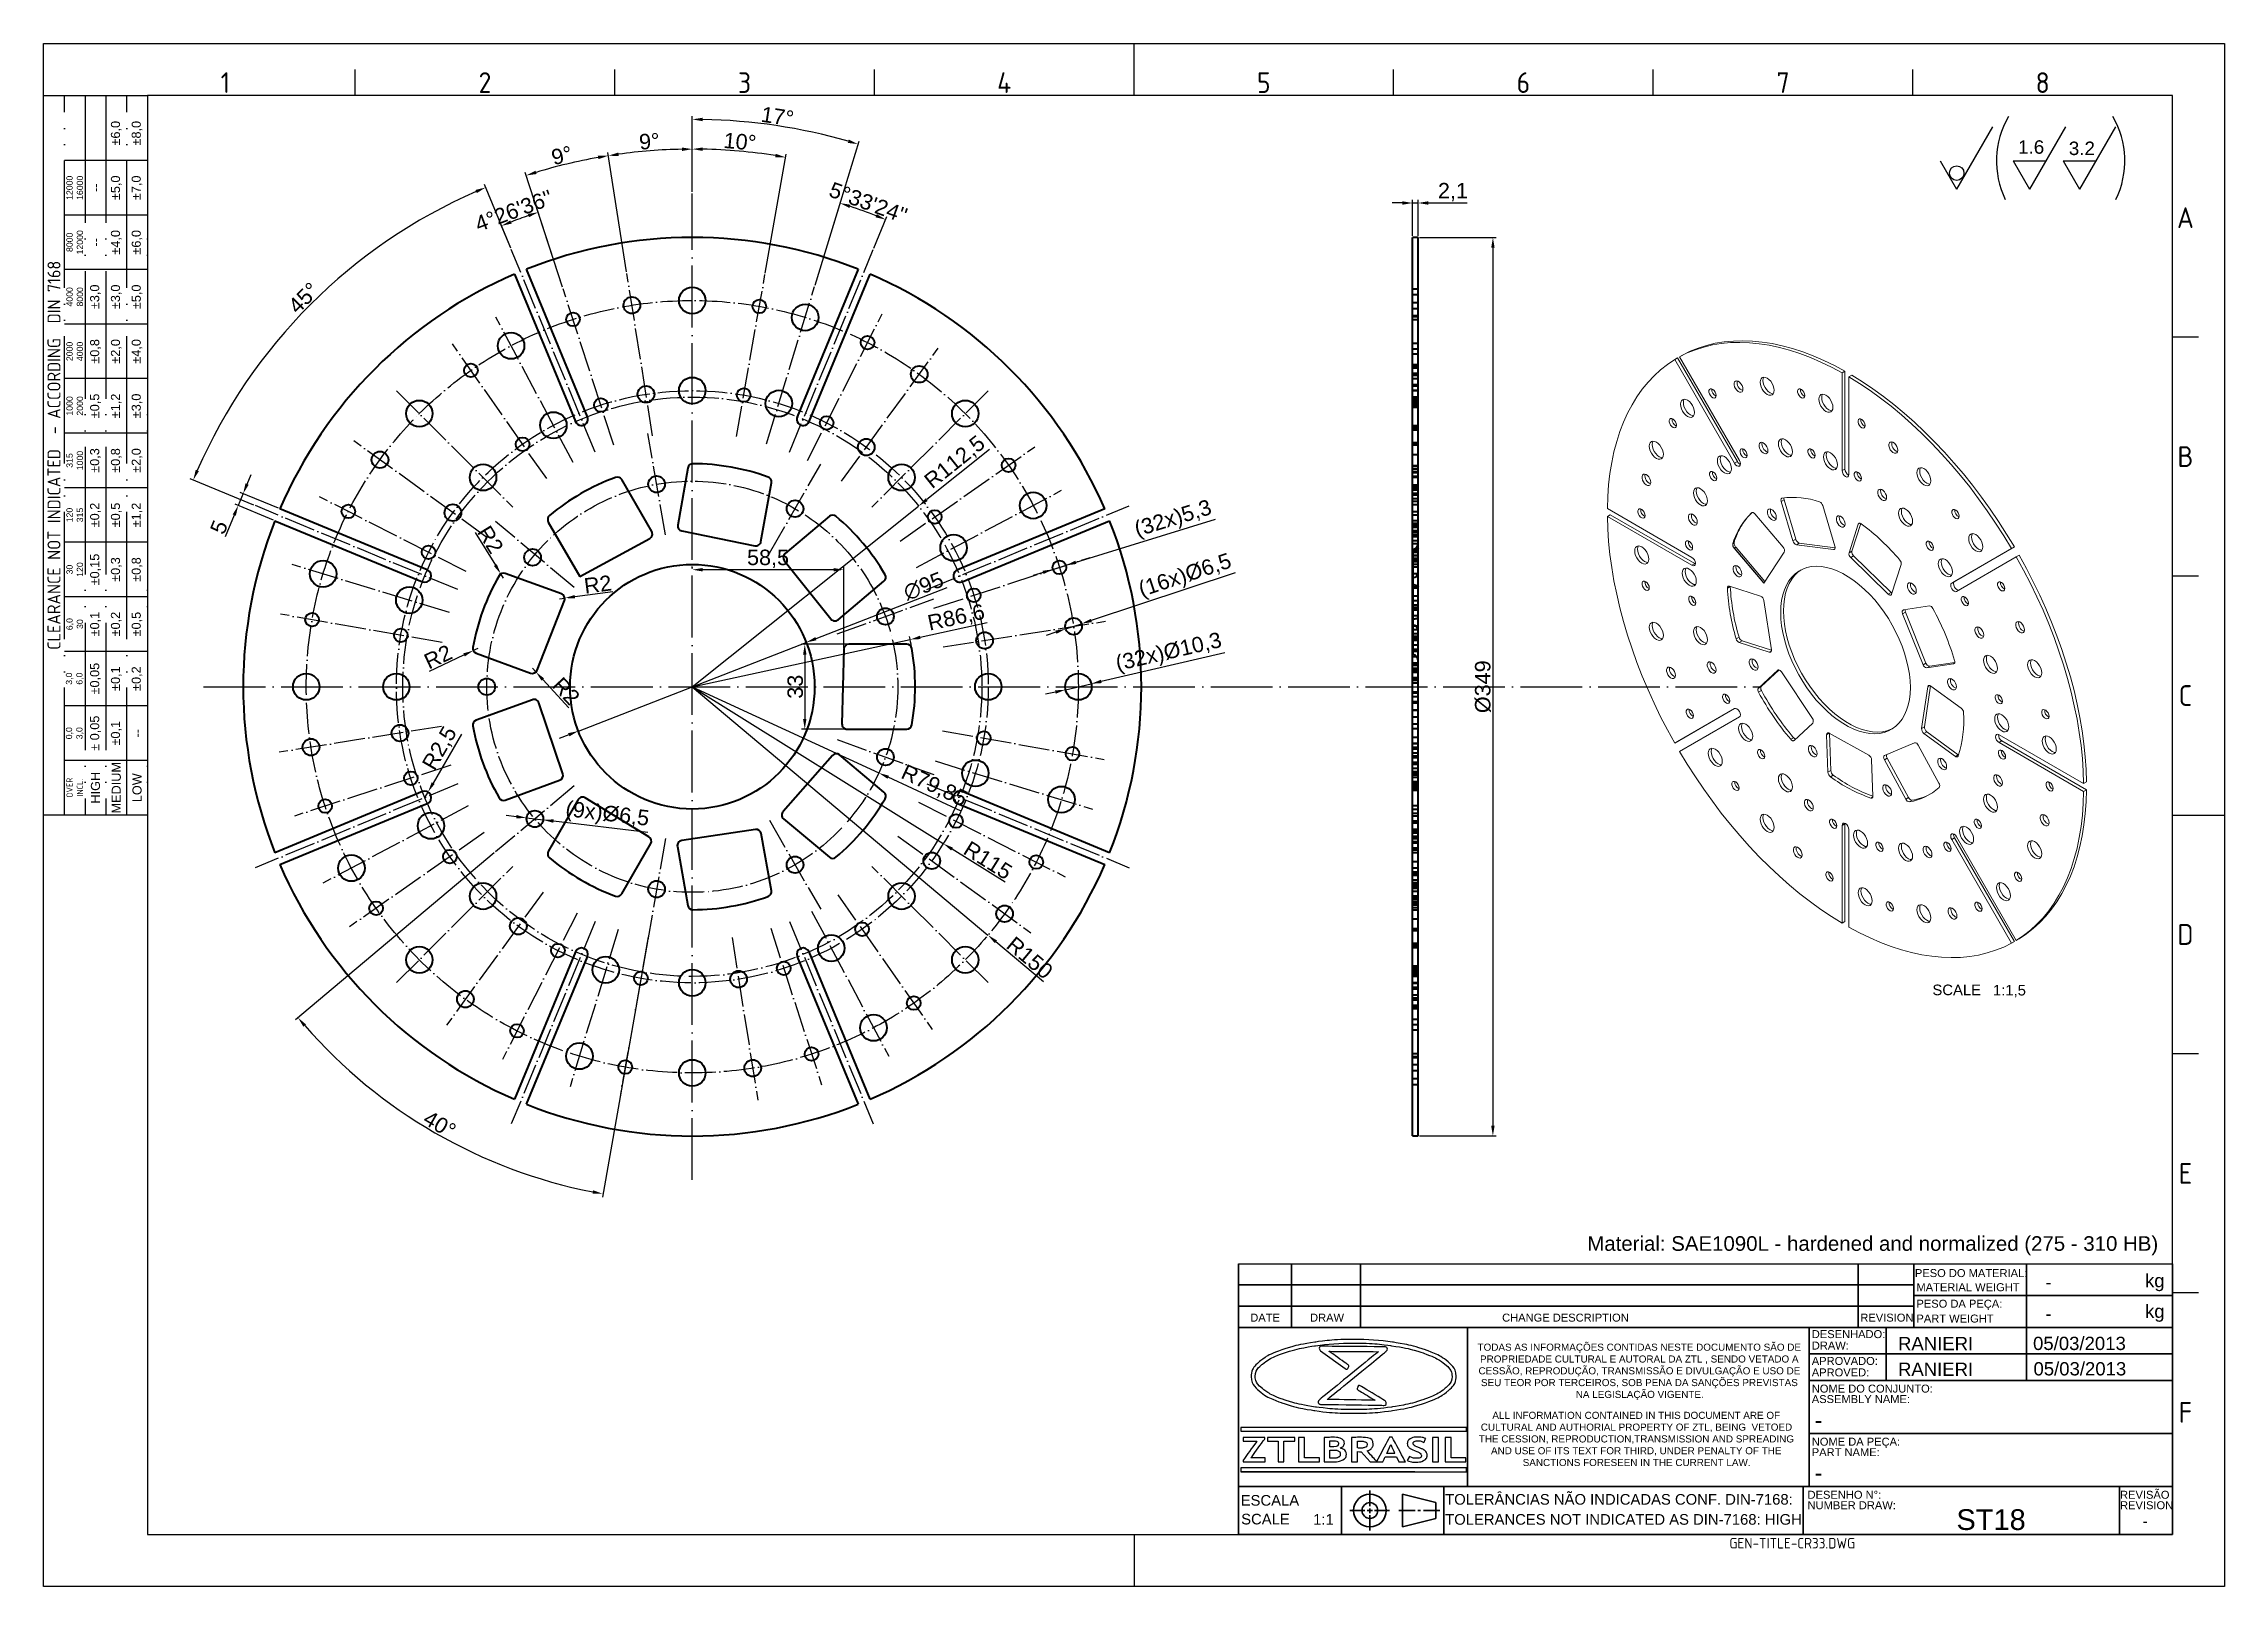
# Model space of a CAD drawing. Header units: millimetres. Extents: x 1404 to 2252, y 1260 to 1860.
import ezdxf
from ezdxf.enums import TextEntityAlignment as Align

# ---------------------------------------------------------------- set-up
doc = ezdxf.new("R2010")
doc.units = ezdxf.units.MM
for name, pattern in [('ACAD_ISO02W100', [15, 12, -3]), ('ACAD_ISO04W100', [30, 24, -3, 0, -3]), ('ACAD_ISO05W100', [33, 24, -3, 0, -3, 0, -3])]:
    doc.linetypes.add(name, pattern=pattern)
for name, color, linetype, lineweight in [('AM_0', 7, 'Continuous', 40), ('AM_4', 1, 'ACAD_ISO04W100', 25), ('AM_5', 3, 'Continuous', 25), ('AM_8', 40, 'ACAD_ISO02W100', 35), ('AM_BOR', 2, 'ACAD_ISO05W100', 35)]:
    doc.layers.add(name, color=color, linetype=linetype, lineweight=lineweight)
doc.layers.add('Camada 1', color=7, linetype='Continuous')
doc.styles.add('ACISOTS', font='isocp.shx', dxfattribs={"height": 1})
doc.styles.get("Standard").update_dxf_attribs({"font": 'arial.ttf'})
doc.dimstyles.new('ISO-25', dxfattribs={"dimtxt": 6, "dimasz": 4, "dimexe": 1.25, "dimexo": 0.625, "dimtad": 1, "dimtxsty": 'Standard', "dimcen": 4, "dimadec": 0, "dimazin": 0, "dimtfac": 1, "dimtmove": 0, "dimatfit": 3, "dimfxl": 1, "dimarcsym": 0})

msp = doc.modelspace()

# ---------------------------------------------------------------- texts
at = {"insert": (2003.955, 1396.387), "char_height": 5.68013, "width": 246.69434, "attachment_point": 1}
msp.add_mtext('Material: SAE1090L - hardened and normalized (275 - 310 HB)', dxfattribs=at)
at = {"color": 0, "linetype": 'Continuous', "char_height": 2.74918, "attachment_point": 1}
for s, width, insert in [('\\pi0.27765;TODAS AS INFORMAÇÕES CONTIDAS NESTE DOCUMENTO SÃO DE \\P\\pi1.2294;PROPRIEDADE CULTURAL E AUTORAL DA ZTL , SENDO VETADO A \\P\\pi0.6424;CESSÃO, REPRODUÇÃO, TRANSMISSÃO E DIVULGAÇÃO E USO DE \\P\\pi1.5894;SEU TEOR POR TERCEIROS, SOB PENA DA SANÇÕES PREVISTAS \\P\\pi38.421;NA LEGISLAÇÃO VIGENTE.', 125.94494, (1961.053, 1354.656)), ('\\pi7.5442;ALL INFORMATION CONTAINED IN THIS DOCUMENT ARE OF \\P\\pi3.0603;CULTURAL AND AUTHORIAL PROPERTY OF ZTL, BEING  VETOED \\P\\pi2.283;THE CESSION, REPRODUCTION,TRANSMISSION AND SPREADING \\P\\pi7.0247;AND USE OF ITS TEXT FOR THIRD, UNDER PENALTY OF THE \\P\\pi19.337;SANCTIONS FORESEEN IN THE CURRENT LAW.', 126.72266, (1959.524, 1328.195))]:
    msp.add_mtext_dynamic_manual_height_columns(s, width=width, gutter_width=12.5, heights=[0], dxfattribs=dict(at, insert=insert))
at = {"layer": 'AM_5', "char_height": 5.2257, "attachment_point": 1}
for s, insert in [('1.6', (2171.35, 1822.041)), ('3.2', (2191.059, 1821.536))]:
    msp.add_mtext_dynamic_manual_height_columns(s, width=18.23779, gutter_width=12.5, heights=[0], dxfattribs=dict(at, insert=insert))
at = {"layer": 'AM_8', "color": 0, "linetype": 'Continuous'}
for s, height, p in [('SCALE', 4.1238, (2138.069, 1489.996)), ('1:1,5', 4.1238, (2161.589, 1489.883)), ('PESO DO MATERIAL:', 3.09283, (2131.248, 1380.515)), ('kg', 5.1547, (2220.676, 1376.561)), ('MATERIAL WEIGHT', 3.09283, (2131.847, 1375.037)), ('DATE', 3.0928, (1873.006, 1363.219)), ('DRAW', 3.0928, (1896.24, 1363.219)), ('CHANGE DESCRIPTION', 3.09283, (1970.867, 1363.219)), ('REVISION', 3.0928, (2110.047, 1363.219)), ('PESO DA PEÇA:', 3.09283, (2131.847, 1368.629)), ('PART WEIGHT', 3.09283, (2131.847, 1362.857)), ('kg', 5.1547, (2220.676, 1364.669)), ('DESENHADO:', 3.0928, (2091.185, 1356.809)), ('APROVADO:', 3.0928, (2091.185, 1346.393)), ('DRAW:', 3.0928, (2091.185, 1352.36)), ('APROVED:', 3.0928, (2091.185, 1341.944)), ('ASSEMBLY NAME:', 3.09283, (2091.185, 1331.578)), ('NOME DO CONJUNTO:', 3.09283, (2091.185, 1335.651)), ('NOME DA PEÇA:', 3.09283, (2091.185, 1315.032)), ('PART NAME:', 3.0928, (2091.185, 1310.96)), ('TOLERÂNCIAS NÃO INDICADAS CONF. DIN-7168:', 4.12377, (1948.728, 1292.114)), ('DESENHO N%%d:', 3.09283, (2089.54, 1294.413)), ('REVISÃO', 3.0928, (2210.97, 1294.413)), ('SCALE', 4.1238, (1869.472, 1284.444)), ('ESCALA', 4.1238, (1869.279, 1291.73)), ('1:1', 4.1238, (1897.43, 1284.331)), ('TOLERANCES NOT INDICATED AS DIN-7168: HIGH', 4.12377, (1948.728, 1284.331)), ('NUMBER DRAW:', 3.09283, (2089.54, 1290.341)), ('REVISION', 3.0928, (2210.97, 1290.341))]:
    msp.add_text(s, height=height, dxfattribs=at).set_placement(p)
for p in [(2181.972, 1378.554), (2181.972, 1366.287)]:
    msp.add_attdef('-', text='', height=5.155, dxfattribs=at).set_placement(p, align=Align.MIDDLE_LEFT)
for tag, p, height in [('RANIERI', (2124.689, 1352.117), 5.155), ('05/03/2013', (2177.163, 1352.177), 5.155), ('RANIERI', (2124.684, 1342.141), 5.155), ('05/03/2013', (2177.329, 1342.312), 5.155), ('-', (2092.35, 1321.847), 6.186), ('-', (2092.35, 1301.385), 6.186), ('ST18', (2147.388, 1282.284), 8.064)]:
    msp.add_attdef(tag, p, '', height=height, dxfattribs=at)
msp.add_attdef('-', text='', height=4.032, dxfattribs=at).set_placement((2220.73, 1285.692), align=Align.MIDDLE_CENTER)
at = {"layer": 'AM_8', "color": 0, "linetype": 'Continuous', "style": 'ACISOTS'}
msp.add_attdef('GEN-TITLE-CR33.DWG', (2059.17, 1275.087), '', height=4.124, dxfattribs=at)

# ---------------------------------------------------------------- blocks, each defined once
blk = doc.blocks.new('A3 ZTL')
for p, q in [((19.57, 280.82), (19.57, 9.78)), ((401.17, 280.82), (19.57, 280.82)), ((401.17, 9.78), (401.17, 280.82)), ((19.57, 9.78), (401.17, 9.78))]:
    blk.add_line(p, q)
at = {"layer": 'AM_BOR', "color": 135, "linetype": 'Continuous', "lineweight": 25}
for p, q in [((0, 0), (0, 290.61)), ((0, 290.61), (410.96, 290.61)), ((410.96, 290.61), (410.96, 0)), ((410.96, 0), (0, 0))]:
    blk.add_line(p, q, dxfattribs=at)
at = {"layer": 'AM_BOR', "color": 135, "lineweight": 25}
for p, q in [((205.48, 280.82), (205.48, 290.61)), ((58.71, 280.82), (58.71, 285.71)), ((107.63, 280.82), (107.63, 285.71)), ((156.56, 280.82), (156.56, 285.71)), ((254.4, 280.82), (254.4, 285.71)), ((303.33, 280.82), (303.33, 285.71)), ((352.25, 280.82), (352.25, 285.71)), ((3.91, 145.3), (3.91, 280.82)), ((7.83, 280.82), (7.83, 145.3)), ((11.74, 280.82), (11.74, 145.3)), ((15.66, 145.3), (15.66, 280.82)), ((19.57, 268.59), (3.91, 268.59)), ((19.57, 258.32), (3.91, 258.32)), ((19.57, 248.04), (3.91, 248.04)), ((19.57, 237.77), (3.91, 237.77)), ((406.07, 235.32), (401.17, 235.32)), ((19.57, 227.5), (3.91, 227.5)), ((19.57, 217.22), (3.91, 217.22)), ((19.57, 206.95), (3.91, 206.95)), ((19.57, 196.67), (3.91, 196.67)), ((406.07, 190.31), (401.17, 190.31)), ((19.57, 186.4), (3.91, 186.4)), ((19.57, 176.13), (3.91, 176.13)), ((19.57, 165.85), (3.91, 165.85)), ((19.57, 155.58), (3.91, 155.58)), ((401.17, 145.3), (410.96, 145.3)), ((406.07, 100.29), (401.17, 100.29)), ((406.07, 55.28), (401.17, 55.28)), ((205.48, 9.78), (205.48, 0))]:
    blk.add_line(p, q, dxfattribs=at)
blk.add_lwpolyline([(19.57, 145.3), (0, 145.3), (0, 280.82), (19.57, 280.82)], close=True, dxfattribs=at)
at = {"layer": 'AM_BOR', "color": 135, "lineweight": 25, "style": 'ACISOTS'}
for s, p in [('1', (34.25, 283.27)), ('2', (83.17, 283.27)), ('3', (132.09, 283.27)), ('4', (181.02, 283.27)), ('5', (229.94, 283.27)), ('6', (278.86, 283.27)), ('7', (327.79, 283.27)), ('8', (376.71, 283.27)), ('A', (403.62, 257.83)), ('B', (403.62, 212.82)), ('C', (403.62, 167.81)), ('D', (403.62, 122.8)), ('E', (403.62, 77.79)), ('F', (403.62, 32.78))]:
    blk.add_text(s, height=3.91, dxfattribs=at).set_placement(p, align=Align.MIDDLE)
at = {"layer": 'AM_BOR', "color": 135, "lineweight": 25, "attachment_point": 5, "rotation": 90}
for s, insert, char_height, width in [('±6,0', (13.7, 273.73), 1.712, 10.274), ('±8,0', (17.61, 273.73), 1.712, 10.274), ('12000\\P16000', (5.87, 263.45), 1.174, 10.274), ('--', (9.78, 263.45), 1.712, 10.274), ('±5,0', (13.7, 263.45), 1.712, 10.274), ('±7,0', (17.61, 263.45), 1.712, 10.274), ('8000\\P12000', (5.87, 253.18), 1.174, 10.274), ('±4,0', (13.7, 253.18), 1.712, 10.274), ('±6,0', (17.61, 253.18), 1.712, 10.274), ('--', (9.78, 253.18), 1.712, 10.274), ('{\\Fisocp.shx|c0;CLEARANCE NOT INDICATED  - ACCORDING  DIN 7168}', (1.96, 213.06), 2.4462, 135.5186), ('4000\\P8000', (5.87, 242.91), 1.174, 10.274), ('±3,0', (9.78, 242.91), 1.712, 10.274), ('±3,0', (13.7, 242.91), 1.712, 10.274), ('±5,0', (17.61, 242.91), 1.712, 10.274), ('2000\\P4000', (5.87, 232.63), 1.174, 10.274), ('±0,8', (9.78, 232.63), 1.712, 10.274), ('±2,0', (13.7, 232.63), 1.712, 10.274), ('±4,0', (17.61, 232.63), 1.712, 10.274), ('1000\\P2000', (5.87, 222.36), 1.174, 10.274), ('±0,5', (9.78, 222.36), 1.712, 10.274), ('±1,2', (13.7, 222.36), 1.712, 10.274), ('±3,0', (17.61, 222.36), 1.712, 10.274), ('315\\P1000', (5.87, 212.08), 1.174, 10.274), ('±0,3', (9.78, 212.08), 1.712, 10.274), ('±0,8', (13.7, 212.08), 1.712, 10.274), ('±2,0', (17.61, 212.08), 1.712, 10.274), ('120\\P315', (5.87, 201.81), 1.174, 10.274), ('±0,2', (9.78, 201.81), 1.712, 10.274), ('±0,5', (13.7, 201.81), 1.712, 10.274), ('±1,2', (17.61, 201.81), 1.712, 10.274), ('±0,15', (9.78, 191.54), 1.712, 10.274), ('±0,3', (13.7, 191.54), 1.712, 10.274), ('±0,8', (17.61, 191.54), 1.712, 10.274), ('30\\P120', (5.87, 191.54), 1.174, 10.274), ('6,0\\P30', (5.87, 181.26), 1.174, 10.274), ('±0,1', (9.78, 181.26), 1.712, 10.274), ('±0,2', (13.7, 181.26), 1.712, 10.274), ('±0,5', (17.61, 181.26), 1.712, 10.274), ('±0,05', (9.78, 170.99), 1.712, 10.274), ('±0,1', (13.7, 170.99), 1.712, 10.274), ('±0,2', (17.61, 170.99), 1.712, 10.274), ('3,0\\P6,0', (5.87, 170.99), 1.174, 10.274), ('0,0\\P3,0', (5.87, 160.71), 1.174, 10.274), ('± 0,05', (9.78, 160.71), 1.712, 10.274), ('\\pt4.69206;±0,1', (13.7, 160.71), 1.7123, 10.274), ('--', (17.61, 160.71), 1.712, 10.274), ('{\\Fisocp.shx|c0;OVER\\PINCL.}', (5.87, 150.44), 1.1742, 10.274), ('HIGH', (9.78, 150.44), 1.712, 10.274), ('MEDIUM', (13.7, 150.44), 1.712, 10.274), ('LOW', (17.61, 150.44), 1.712, 10.274)]:
    blk.add_mtext(s, dxfattribs=dict(at, insert=insert, char_height=char_height, width=width))
blk = doc.blocks.new('*D14')
at = {"layer": 'AM_5', "color": 0, "lineweight": -2, "ltscale": 0.5, "transparency": 16777216}
for p, q in [((1932.09, 1797.69), (1928.09, 1797.69)), ((1936.09, 1784.91), (1936.09, 1798.94)), ((1936.09, 1797.69), (1938.19, 1797.69)), ((1938.19, 1784.91), (1938.19, 1798.94)), ((1942.19, 1797.69), (1957.31, 1797.69))]:
    blk.add_line(p, q, dxfattribs=at)
at = {"layer": 'AM_5', "color": 0, "ltscale": 0.5, "transparency": 16777216}
for points in [[(1932.09, 1798.36), (1932.09, 1797.02), (1936.09, 1797.69)], [(1942.19, 1798.36), (1942.19, 1797.02), (1938.19, 1797.69)]]:
    blk.add_solid(points, dxfattribs=at)
at = {"layer": 'Defpoints', "color": 0, "ltscale": 0.5, "transparency": 16777216}
for p in [(1938.19, 1797.69), (1936.09, 1784.28), (1938.19, 1784.28)]:
    blk.add_point(p, dxfattribs=at)
at = {"layer": 'AM_5', "color": 0, "ltscale": 0.5, "transparency": 16777216, "insert": (1951.75, 1801.92), "char_height": 6, "attachment_point": 5}
blk.add_mtext('2,1', dxfattribs=at)
blk = doc.blocks.new('*D15')
at = {"layer": 'AM_5', "color": 0, "lineweight": -2, "ltscale": 0.5, "transparency": 16777216}
for p, q in [((1938.82, 1784.28), (1968.53, 1784.28)), ((1967.28, 1780.28), (1967.28, 1439.32)), ((1938.82, 1435.32), (1968.53, 1435.32))]:
    blk.add_line(p, q, dxfattribs=at)
at = {"layer": 'AM_5', "color": 0, "ltscale": 0.5, "transparency": 16777216}
for points in [[(1966.62, 1780.28), (1967.95, 1780.28), (1967.28, 1784.28)], [(1966.62, 1439.32), (1967.95, 1439.32), (1967.28, 1435.32)]]:
    blk.add_solid(points, dxfattribs=at)
at = {"layer": 'Defpoints', "color": 0, "ltscale": 0.5, "transparency": 16777216}
for p in [(1938.19, 1784.28), (1938.19, 1435.32), (1967.28, 1435.32)]:
    blk.add_point(p, dxfattribs=at)
at = {"layer": 'AM_5', "color": 0, "ltscale": 0.5, "transparency": 16777216, "insert": (1963.43, 1609.8), "char_height": 6, "attachment_point": 5, "rotation": 90}
blk.add_mtext('%%c349', dxfattribs=at)
blk = doc.blocks.new('*D16')
at = {"layer": 'AM_5', "color": 0, "lineweight": -2, "ltscale": 0.5, "transparency": 16777216}
for p, q in [((1755.1, 1648.24), (1704.21, 1628.46)), ((1611.93, 1592.59), (1700.48, 1627.01)), ((1608.21, 1591.15), (1604.48, 1589.7))]:
    blk.add_line(p, q, dxfattribs=at)
at = {"layer": 'AM_5', "color": 0, "ltscale": 0.5, "transparency": 16777216}
for points in [[(1703.97, 1629.08), (1704.45, 1627.84), (1700.48, 1627.01)], [(1607.96, 1591.77), (1608.45, 1590.52), (1611.93, 1592.59)]]:
    blk.add_solid(points, dxfattribs=at)
at = {"layer": 'Defpoints', "color": 0, "ltscale": 0.5, "transparency": 16777216}
for p in [(1700.48, 1627.01), (1611.93, 1592.59)]:
    blk.add_point(p, dxfattribs=at)
at = {"layer": 'AM_5', "color": 0, "ltscale": 0.5, "transparency": 16777216, "insert": (1746.05, 1648.86), "char_height": 6, "attachment_point": 5, "rotation": 21.2387}
blk.add_mtext('∅95', dxfattribs=at)
blk = doc.blocks.new('*U17')
at = {"layer": 'AM_4', "ltscale": 0.5}
blk.add_line((39.32, -16.29), (-39.32, 16.29), dxfattribs=at)
blk = doc.blocks.new('*U18')
at = {"layer": 'AM_5', "color": 0, "linetype": 'ByBlock', "lineweight": -2, "transparency": 16777216}
for p, rotation in [((1602.17, 1740.27), 314.9999999999999), ((1710.25, 1740.27), 269.9999999999999), ((1786.68, 1663.84), 224.9999999999999), ((1525.74, 1555.76), 44.99999999999999), ((1786.68, 1555.76), 180), ((1602.17, 1479.33), 89.99999999999999), ((1710.25, 1479.33), 134.9999999999999)]:
    blk.add_blockref('*U17', p, dxfattribs=dict(at, rotation=rotation))
blk.add_blockref('*U17', (1525.74, 1663.84), dxfattribs=at)
blk = doc.blocks.new('*D23')
at = {"layer": 'AM_5', "color": 0, "lineweight": -2, "ltscale": 0.5, "transparency": 16777216}
for p, q in [((1716.44, 1626.3), (1698.66, 1626.3)), ((1699.91, 1622.3), (1699.91, 1597.31)), ((1715.73, 1593.31), (1698.66, 1593.31))]:
    blk.add_line(p, q, dxfattribs=at)
at = {"layer": 'AM_5', "color": 0, "ltscale": 0.5, "transparency": 16777216}
for points in [[(1699.24, 1622.3), (1700.57, 1622.3), (1699.91, 1626.3)], [(1699.24, 1597.31), (1700.57, 1597.31), (1699.91, 1593.31)]]:
    blk.add_solid(points, dxfattribs=at)
at = {"layer": 'Defpoints', "color": 0, "ltscale": 0.5, "transparency": 16777216}
for p in [(1717.07, 1626.3), (1699.91, 1593.31), (1716.35, 1593.31)]:
    blk.add_point(p, dxfattribs=at)
at = {"layer": 'AM_5', "color": 0, "ltscale": 0.5, "transparency": 16777216, "insert": (1696.22, 1609.8), "char_height": 6, "attachment_point": 5, "rotation": 90}
blk.add_mtext('33', dxfattribs=at)
blk = doc.blocks.new('*D24')
at = {"layer": 'AM_5', "color": 0, "lineweight": -2, "ltscale": 0.5, "transparency": 16777216}
for p, q in [((1656.21, 1609.8), (1740.85, 1628.11)), ((1770.73, 1634.58), (1744.76, 1628.96))]:
    blk.add_line(p, q, dxfattribs=at)
blk.add_arc((1656.21, 1609.8), 86.6, 10.279, 13.03444, dxfattribs=at)
at = {"layer": 'AM_5', "color": 0, "ltscale": 0.5, "transparency": 16777216}
blk.add_solid([(1744.62, 1629.61), (1744.9, 1628.31), (1740.85, 1628.11)], dxfattribs=at)
at = {"layer": 'Defpoints', "color": 0, "ltscale": 0.5, "transparency": 16777216}
for p in [(1740.85, 1628.11), (1656.21, 1609.8)]:
    blk.add_point(p, dxfattribs=at)
at = {"layer": 'AM_5', "color": 0, "ltscale": 0.5, "transparency": 16777216, "insert": (1758.81, 1636.33), "char_height": 6, "attachment_point": 5, "rotation": 12.20742}
blk.add_mtext('R86,6', dxfattribs=at)
blk = doc.blocks.new('*D25')
at = {"layer": 'AM_5', "color": 0, "lineweight": -2, "ltscale": 0.5, "transparency": 16777216}
for p, q in [((1656.21, 1609.8), (1728.7, 1576.32)), ((1760.73, 1561.52), (1732.33, 1574.64))]:
    blk.add_line(p, q, dxfattribs=at)
at = {"layer": 'AM_5', "color": 0, "ltscale": 0.5, "transparency": 16777216}
blk.add_solid([(1732.61, 1575.24), (1732.05, 1574.03), (1728.7, 1576.32)], dxfattribs=at)
at = {"layer": 'Defpoints', "color": 0, "ltscale": 0.5, "transparency": 16777216}
for p in [(1656.21, 1609.8), (1728.7, 1576.32)]:
    blk.add_point(p, dxfattribs=at)
at = {"layer": 'AM_5', "color": 0, "ltscale": 0.5, "transparency": 16777216, "insert": (1750.12, 1571.08), "char_height": 6, "attachment_point": 5, "rotation": 335.20677}
blk.add_mtext('R79,85', dxfattribs=at)
blk = doc.blocks.new('*D26')
at = {"layer": 'AM_5', "color": 0, "lineweight": -2, "ltscale": 0.5, "transparency": 16777216}
for p, q in [((1656.21, 1609.8), (1753.74, 1548.87)), ((1777.74, 1533.88), (1757.13, 1546.75))]:
    blk.add_line(p, q, dxfattribs=at)
at = {"layer": 'AM_5', "color": 0, "ltscale": 0.5, "transparency": 16777216}
blk.add_solid([(1757.49, 1547.32), (1756.78, 1546.19), (1753.74, 1548.87)], dxfattribs=at)
at = {"layer": 'Defpoints', "color": 0, "ltscale": 0.5, "transparency": 16777216}
for p in [(1656.21, 1609.8), (1753.74, 1548.87)]:
    blk.add_point(p, dxfattribs=at)
at = {"layer": 'AM_5', "color": 0, "ltscale": 0.5, "transparency": 16777216, "insert": (1771.08, 1542.38), "char_height": 6, "attachment_point": 5, "rotation": 328.00542}
blk.add_mtext('R115', dxfattribs=at)
blk = doc.blocks.new('*D27')
at = {"layer": 'AM_5', "color": 0, "lineweight": -2, "ltscale": 0.5, "transparency": 16777216}
for p, q in [((1656.21, 1609.8), (1771.07, 1513.34)), ((1792.69, 1495.18), (1774.14, 1510.76))]:
    blk.add_line(p, q, dxfattribs=at)
at = {"layer": 'AM_5', "color": 0, "ltscale": 0.5, "transparency": 16777216}
blk.add_solid([(1774.57, 1511.27), (1773.71, 1510.25), (1771.07, 1513.34)], dxfattribs=at)
at = {"layer": 'Defpoints', "color": 0, "ltscale": 0.5, "transparency": 16777216}
for p in [(1656.21, 1609.8), (1771.07, 1513.34)]:
    blk.add_point(p, dxfattribs=at)
at = {"layer": 'AM_5', "color": 0, "ltscale": 0.5, "transparency": 16777216, "insert": (1787.32, 1504.51), "char_height": 6, "attachment_point": 5, "rotation": 319.97608}
blk.add_mtext('R150', dxfattribs=at)
blk = doc.blocks.new('*D28')
at = {"layer": 'AM_5', "color": 0, "lineweight": -2, "ltscale": 0.5, "transparency": 16777216}
for p, q in [((1771.72, 1701.98), (1747.27, 1682.47)), ((1656.21, 1609.8), (1744.14, 1679.97))]:
    blk.add_line(p, q, dxfattribs=at)
at = {"layer": 'AM_5', "color": 0, "ltscale": 0.5, "transparency": 16777216}
blk.add_solid([(1746.85, 1682.99), (1747.69, 1681.94), (1744.14, 1679.97)], dxfattribs=at)
at = {"layer": 'Defpoints', "color": 0, "ltscale": 0.5, "transparency": 16777216}
for p in [(1744.14, 1679.97), (1656.21, 1609.8)]:
    blk.add_point(p, dxfattribs=at)
at = {"layer": 'AM_5', "color": 0, "ltscale": 0.5, "transparency": 16777216, "insert": (1758.42, 1696.78), "char_height": 6, "attachment_point": 5, "rotation": 38.58892}
blk.add_mtext('R112,5', dxfattribs=at)
blk = doc.blocks.new('*D29')
at = {"layer": 'AM_5', "color": 0, "lineweight": -2, "ltscale": 0.5, "transparency": 16777216}
for p, q in [((1656.21, 1655.87), (1656.21, 1656.5)), ((1711.07, 1655.25), (1660.21, 1655.25)), ((1715.07, 1624.97), (1715.07, 1656.5))]:
    blk.add_line(p, q, dxfattribs=at)
at = {"layer": 'AM_5', "color": 0, "ltscale": 0.5, "transparency": 16777216}
for points in [[(1660.21, 1655.91), (1660.21, 1654.58), (1656.21, 1655.25)], [(1711.07, 1655.91), (1711.07, 1654.58), (1715.07, 1655.25)]]:
    blk.add_solid(points, dxfattribs=at)
at = {"layer": 'Defpoints', "color": 0, "ltscale": 0.5, "transparency": 16777216}
for p in [(1656.21, 1655.25), (1656.21, 1655.25), (1715.07, 1624.35)]:
    blk.add_point(p, dxfattribs=at)
at = {"layer": 'AM_5', "color": 0, "ltscale": 0.5, "transparency": 16777216, "insert": (1685.64, 1659.48), "char_height": 6, "attachment_point": 5}
blk.add_mtext('58,5', dxfattribs=at)
blk = doc.blocks.new('*D30')
at = {"layer": 'AM_5', "color": 0, "lineweight": -2, "ltscale": 0.5, "transparency": 16777216}
for p, q in [((1571.85, 1669.66), (1579.68, 1657.03)), ((1582.84, 1651.93), (1581.79, 1653.63))]:
    blk.add_line(p, q, dxfattribs=at)
at = {"layer": 'AM_5', "color": 0, "ltscale": 0.5, "transparency": 16777216}
blk.add_solid([(1580.25, 1657.38), (1579.12, 1656.68), (1581.79, 1653.63)], dxfattribs=at)
at = {"layer": 'Defpoints', "color": 0, "ltscale": 0.5, "transparency": 16777216}
for p in [(1581.79, 1653.63), (1582.84, 1651.93)]:
    blk.add_point(p, dxfattribs=at)
at = {"layer": 'AM_5', "color": 0, "ltscale": 0.5, "transparency": 16777216, "insert": (1577.8, 1666.96), "char_height": 6, "attachment_point": 5, "rotation": 301.79675}
blk.add_mtext('R2', dxfattribs=at)
blk = doc.blocks.new('*D31')
at = {"layer": 'AM_5', "color": 0, "lineweight": -2, "ltscale": 0.5, "transparency": 16777216}
for p, q in [((1604.65, 1643.99), (1606.63, 1644.25)), ((1625.34, 1646.65), (1610.6, 1644.76))]:
    blk.add_line(p, q, dxfattribs=at)
at = {"layer": 'AM_5', "color": 0, "ltscale": 0.5, "transparency": 16777216}
blk.add_solid([(1610.52, 1645.42), (1610.69, 1644.09), (1606.63, 1644.25)], dxfattribs=at)
at = {"layer": 'Defpoints', "color": 0, "ltscale": 0.5, "transparency": 16777216}
for p in [(1604.65, 1643.99), (1606.63, 1644.25)]:
    blk.add_point(p, dxfattribs=at)
at = {"layer": 'AM_5', "color": 0, "ltscale": 0.5, "transparency": 16777216, "insert": (1619.49, 1649.56), "char_height": 6, "attachment_point": 5, "rotation": 7.31029}
blk.add_mtext('R2', dxfattribs=at)
blk = doc.blocks.new('*D32')
at = {"layer": 'AM_5', "color": 0, "lineweight": -2, "ltscale": 0.5, "transparency": 16777216}
for p, q in [((1594.06, 1616.99), (1595.42, 1615.53)), ((1608.23, 1601.67), (1598.14, 1612.59))]:
    blk.add_line(p, q, dxfattribs=at)
at = {"layer": 'AM_5', "color": 0, "ltscale": 0.5, "transparency": 16777216}
blk.add_solid([(1598.63, 1613.04), (1597.65, 1612.14), (1595.42, 1615.53)], dxfattribs=at)
at = {"layer": 'Defpoints', "color": 0, "ltscale": 0.5, "transparency": 16777216}
for p in [(1594.06, 1616.99), (1595.42, 1615.53)]:
    blk.add_point(p, dxfattribs=at)
at = {"layer": 'AM_5', "color": 0, "ltscale": 0.5, "transparency": 16777216, "insert": (1607.21, 1608.13), "char_height": 6, "attachment_point": 5, "rotation": 312.74574}
blk.add_mtext('R2', dxfattribs=at)
blk = doc.blocks.new('*D33')
at = {"layer": 'AM_5', "color": 0, "lineweight": -2, "ltscale": 0.5, "transparency": 16777216}
for p, q in [((1554.03, 1615.85), (1567.49, 1622.14)), ((1572.93, 1624.69), (1571.12, 1623.84))]:
    blk.add_line(p, q, dxfattribs=at)
at = {"layer": 'AM_5', "color": 0, "ltscale": 0.5, "transparency": 16777216}
blk.add_solid([(1567.21, 1622.75), (1567.78, 1621.54), (1571.12, 1623.84)], dxfattribs=at)
at = {"layer": 'Defpoints', "color": 0, "ltscale": 0.5, "transparency": 16777216}
for p in [(1571.12, 1623.84), (1572.93, 1624.69)]:
    blk.add_point(p, dxfattribs=at)
at = {"layer": 'AM_5', "color": 0, "ltscale": 0.5, "transparency": 16777216, "insert": (1557.41, 1621.44), "char_height": 6, "attachment_point": 5, "rotation": 25.07515}
blk.add_mtext('R2', dxfattribs=at)
blk = doc.blocks.new('*D34')
at = {"layer": 'AM_5', "color": 0, "lineweight": -2, "ltscale": 0.5, "transparency": 16777216}
for p, q in [((1585.64, 1780.17), (1581.58, 1789.97)), ((1605.79, 1764.98), (1595.95, 1795.27))]:
    blk.add_line(p, q, dxfattribs=at)
blk.add_arc((1656.21, 1609.8), 193.76, 109.18283, 111.31717, dxfattribs=at)
at = {"layer": 'AM_5', "color": 0, "ltscale": 0.5, "transparency": 16777216}
for points in [[(1586.02, 1789.69), (1585.52, 1790.92), (1582.06, 1788.81)], [(1592.33, 1793.44), (1592.75, 1792.17), (1596.33, 1794.08)]]:
    blk.add_solid(points, dxfattribs=at)
at = {"layer": 'Defpoints', "color": 0, "ltscale": 0.5, "transparency": 16777216}
for p in [(1591.53, 1792.45), (1585.88, 1779.6), (1605.98, 1764.38), (1625.72, 1703.63), (1618.45, 1700.95)]:
    blk.add_point(p, dxfattribs=at)
at = {"layer": 'AM_5', "color": 0, "ltscale": 0.5, "transparency": 16777216, "insert": (1586.86, 1794.68), "char_height": 6, "attachment_point": 5, "rotation": 20.56103}
blk.add_mtext("4%%D26'36''", dxfattribs=at)
blk = doc.blocks.new('*D35')
at = {"layer": 'AM_5', "color": 0, "lineweight": -2, "ltscale": 0.5, "transparency": 16777216}
for p, q in [((1630.68, 1770.95), (1623.35, 1817.26)), ((1605.79, 1764.98), (1591.3, 1809.57))]:
    blk.add_line(p, q, dxfattribs=at)
blk.add_arc((1656.21, 1609.8), 208.8, 100.09765, 106.90235, dxfattribs=at)
at = {"layer": 'AM_5', "color": 0, "ltscale": 0.5, "transparency": 16777216}
for points in [[(1619.49, 1816.02), (1619.71, 1814.71), (1623.55, 1816.03)], [(1595.7, 1808.94), (1595.3, 1810.22), (1591.69, 1808.38)]]:
    blk.add_solid(points, dxfattribs=at)
at = {"layer": 'Defpoints', "color": 0, "ltscale": 0.5, "transparency": 16777216}
for p in [(1612.8, 1814.04), (1605.98, 1764.38), (1630.78, 1770.34), (1625.72, 1703.63), (1640.78, 1707.24)]:
    blk.add_point(p, dxfattribs=at)
at = {"layer": 'AM_5', "color": 0, "ltscale": 0.5, "transparency": 16777216, "insert": (1605.53, 1816.16), "char_height": 6, "attachment_point": 5, "rotation": 13.79848}
blk.add_mtext('9°', dxfattribs=at)
blk = doc.blocks.new('*D36')
at = {"layer": 'AM_5', "color": 0, "lineweight": -2, "ltscale": 0.5, "transparency": 16777216}
for p, q in [((1630.68, 1770.95), (1623.35, 1817.26)), ((1656.21, 1801.96), (1656.21, 1819.85))]:
    blk.add_line(p, q, dxfattribs=at)
blk.add_arc((1656.21, 1609.8), 208.8, 91.09765, 97.90235, dxfattribs=at)
at = {"layer": 'AM_5', "color": 0, "ltscale": 0.5, "transparency": 16777216}
for points in [[(1627.6, 1815.96), (1627.4, 1817.28), (1623.55, 1816.03)], [(1652.2, 1819.23), (1652.22, 1817.89), (1656.21, 1818.6)]]:
    blk.add_solid(points, dxfattribs=at)
at = {"layer": 'Defpoints', "color": 0, "ltscale": 0.5, "transparency": 16777216}
for p in [(1645.28, 1818.31), (1656.21, 1801.34), (1630.78, 1770.34), (1640.78, 1707.24), (1656.21, 1418.27)]:
    blk.add_point(p, dxfattribs=at)
at = {"layer": 'AM_5', "color": 0, "ltscale": 0.5, "transparency": 16777216, "insert": (1639.54, 1821.63), "char_height": 6, "attachment_point": 5, "rotation": 4.5}
blk.add_mtext('9°', dxfattribs=at)
blk = doc.blocks.new('*D37')
at = {"layer": 'AM_5', "color": 0, "lineweight": -2, "ltscale": 0.5, "transparency": 16777216}
for p, q in [((1656.21, 1801.96), (1656.21, 1819.87)), ((1684.54, 1770.48), (1692.69, 1816.68))]:
    blk.add_line(p, q, dxfattribs=at)
blk.add_arc((1656.21, 1609.8), 208.82, 81.09753, 88.90247, dxfattribs=at)
at = {"layer": 'AM_5', "color": 0, "ltscale": 0.5, "transparency": 16777216}
for points in [[(1660.2, 1817.92), (1660.21, 1819.25), (1656.21, 1818.62)], [(1688.63, 1816.76), (1688.41, 1815.45), (1692.47, 1815.45)]]:
    blk.add_solid(points, dxfattribs=at)
at = {"layer": 'Defpoints', "color": 0, "ltscale": 0.5, "transparency": 16777216}
for p in [(1680.45, 1817.21), (1656.21, 1801.34), (1684.43, 1769.87), (1673.34, 1706.96), (1656.21, 1418.27)]:
    blk.add_point(p, dxfattribs=at)
at = {"layer": 'AM_5', "color": 0, "ltscale": 0.5, "transparency": 16777216, "insert": (1674.73, 1821.5), "char_height": 6, "attachment_point": 5, "rotation": 355}
blk.add_mtext('10°', dxfattribs=at)
blk = doc.blocks.new('*D38')
at = {"layer": 'AM_5', "color": 0, "lineweight": -2, "ltscale": 0.5, "transparency": 16777216}
for p, q in [((1656.21, 1801.96), (1656.21, 1831.41)), ((1703.91, 1765.83), (1721, 1821.73))]:
    blk.add_line(p, q, dxfattribs=at)
blk.add_arc((1656.21, 1609.8), 220.36, 74.04004, 88.95996, dxfattribs=at)
at = {"layer": 'AM_5', "color": 0, "ltscale": 0.5, "transparency": 16777216}
for points in [[(1660.2, 1829.46), (1660.21, 1830.79), (1656.21, 1830.16)], [(1716.99, 1822.31), (1716.61, 1821.03), (1720.64, 1820.54)]]:
    blk.add_solid(points, dxfattribs=at)
at = {"layer": 'Defpoints', "color": 0, "ltscale": 0.5, "transparency": 16777216}
for p in [(1699.51, 1825.87), (1656.21, 1801.34), (1703.73, 1765.24), (1685.05, 1704.15), (1656.21, 1418.27)]:
    blk.add_point(p, dxfattribs=at)
at = {"layer": 'AM_5', "color": 0, "ltscale": 0.5, "transparency": 16777216, "insert": (1689.32, 1831.34), "char_height": 6, "attachment_point": 5, "rotation": 351.5}
blk.add_mtext('17°', dxfattribs=at)
blk = doc.blocks.new('*D39')
at = {"layer": 'AM_5', "color": 0, "lineweight": -2, "ltscale": 0.5, "transparency": 16777216}
for p, q in [((1703.91, 1765.83), (1713.99, 1798.8)), ((1726.78, 1780.17), (1731.84, 1792.39))]:
    blk.add_line(p, q, dxfattribs=at)
blk.add_arc((1656.21, 1609.8), 196.39, 68.66702, 71.83298, dxfattribs=at)
at = {"layer": 'AM_5', "color": 0, "ltscale": 0.5, "transparency": 16777216}
for points in [[(1717.24, 1795.76), (1717.64, 1797.03), (1713.63, 1797.61)], [(1727.9, 1793.35), (1727.4, 1792.11), (1731.36, 1791.24)]]:
    blk.add_solid(points, dxfattribs=at)
at = {"layer": 'Defpoints', "color": 0, "ltscale": 0.5, "transparency": 16777216}
for p in [(1719.61, 1795.67), (1726.54, 1779.6), (1703.73, 1765.24), (1685.05, 1704.15), (1693.96, 1700.95)]:
    blk.add_point(p, dxfattribs=at)
at = {"layer": 'AM_5', "color": 0, "ltscale": 0.5, "transparency": 16777216, "insert": (1724.59, 1797.83), "char_height": 6, "attachment_point": 5, "rotation": 340.01568}
blk.add_mtext("5%%D33'24''", dxfattribs=at)
blk = doc.blocks.new('*D40')
at = {"layer": 'AM_5', "color": 0, "lineweight": -2, "ltscale": 0.5, "transparency": 16777216}
for p, q in [((1483.21, 1688.5), (1484.74, 1692.19)), ((1493.47, 1674.5), (1478.61, 1680.66)), ((1481.68, 1684.8), (1479.77, 1680.18)), ((1495.39, 1679.12), (1480.52, 1685.28)), ((1478.24, 1676.48), (1474.7, 1667.96))]:
    blk.add_line(p, q, dxfattribs=at)
at = {"layer": 'AM_5', "color": 0, "ltscale": 0.5, "transparency": 16777216}
for points in [[(1482.59, 1688.75), (1483.83, 1688.24), (1481.68, 1684.8)], [(1477.62, 1676.74), (1478.85, 1676.23), (1479.77, 1680.18)]]:
    blk.add_solid(points, dxfattribs=at)
at = {"layer": 'Defpoints', "color": 0, "ltscale": 0.5, "transparency": 16777216}
for p in [(1479.77, 1680.18), (1495.96, 1678.88), (1494.05, 1674.26)]:
    blk.add_point(p, dxfattribs=at)
at = {"layer": 'AM_5', "color": 0, "ltscale": 0.5, "transparency": 16777216, "insert": (1472.31, 1671.78), "char_height": 6, "attachment_point": 5, "rotation": 67.5}
blk.add_mtext('5', dxfattribs=at)
blk = doc.blocks.new('*D41')
at = {"layer": 'AM_5', "color": 0, "lineweight": -2, "ltscale": 0.5, "transparency": 16777216}
for p, q in [((1585.64, 1780.17), (1575.41, 1804.86)), ((1485.84, 1680.37), (1461.15, 1690.6))]:
    blk.add_line(p, q, dxfattribs=at)
blk.add_arc((1656.21, 1609.8), 209.88, 113.592, 156.408, dxfattribs=at)
at = {"layer": 'AM_5', "color": 0, "ltscale": 0.5, "transparency": 16777216}
for points in [[(1571.95, 1802.75), (1572.47, 1801.52), (1575.89, 1803.7)], [(1464.49, 1693.54), (1463.26, 1694.06), (1462.31, 1690.12)]]:
    blk.add_solid(points, dxfattribs=at)
at = {"layer": 'Defpoints', "color": 0, "ltscale": 0.5, "transparency": 16777216}
for p in [(1585.88, 1779.6), (1528.44, 1776.31), (1618.45, 1700.95), (1486.41, 1680.13), (1565.06, 1647.56)]:
    blk.add_point(p, dxfattribs=at)
at = {"layer": 'AM_5', "color": 0, "ltscale": 0.5, "transparency": 16777216, "insert": (1505.2, 1760.81), "char_height": 6, "attachment_point": 5, "rotation": 45}
blk.add_mtext('45°', dxfattribs=at)
blk = doc.blocks.new('*D42')
at = {"layer": 'AM_5', "color": 0, "lineweight": -2, "ltscale": 0.5, "transparency": 16777216}
for p, q in [((1579.27, 1545.24), (1502.04, 1480.44)), ((1638.77, 1510.89), (1621.26, 1411.61))]:
    blk.add_line(p, q, dxfattribs=at)
blk.add_arc((1656.21, 1609.8), 200, 221.14593, 258.85407, dxfattribs=at)
at = {"layer": 'AM_5', "color": 0, "ltscale": 0.5, "transparency": 16777216}
for points in [[(1505.09, 1477.77), (1506.11, 1478.64), (1503, 1481.24)], [(1617.67, 1414.23), (1617.42, 1412.92), (1621.48, 1412.84)]]:
    blk.add_solid(points, dxfattribs=at)
at = {"layer": 'Defpoints', "color": 0, "ltscale": 0.5, "transparency": 16777216}
for p in [(1610.33, 1571.31), (1645.81, 1550.82), (1579.75, 1545.64), (1638.88, 1511.51), (1536.78, 1449.38)]:
    blk.add_point(p, dxfattribs=at)
at = {"layer": 'AM_5', "color": 0, "ltscale": 0.5, "transparency": 16777216, "insert": (1558.05, 1439.79), "char_height": 6, "attachment_point": 5, "rotation": 330}
blk.add_mtext('40°', dxfattribs=at)
blk = doc.blocks.new('*D43')
at = {"layer": 'AM_5', "color": 0, "lineweight": -2, "ltscale": 0.5, "transparency": 16777216}
for p, q in [((1566.52, 1591.39), (1555.53, 1572.38)), ((1552.27, 1566.75), (1553.52, 1568.91))]:
    blk.add_line(p, q, dxfattribs=at)
at = {"layer": 'AM_5', "color": 0, "ltscale": 0.5, "transparency": 16777216}
blk.add_solid([(1554.95, 1572.71), (1556.1, 1572.04), (1553.52, 1568.91)], dxfattribs=at)
at = {"layer": 'Defpoints', "color": 0, "ltscale": 0.5, "transparency": 16777216}
for p in [(1553.52, 1568.91), (1552.27, 1566.75)]:
    blk.add_point(p, dxfattribs=at)
at = {"layer": 'AM_5', "color": 0, "ltscale": 0.5, "transparency": 16777216, "insert": (1558.36, 1585.73), "char_height": 6, "attachment_point": 5, "rotation": 59.95684}
blk.add_mtext('R2,5', dxfattribs=at)
blk = doc.blocks.new('*D44')
at = {"layer": 'AM_5', "color": 0, "lineweight": -2, "ltscale": 0.5, "transparency": 16777216}
for p, q in [((1863.08, 1622.92), (1815.12, 1611.86)), ((1801.19, 1608.64), (1811.23, 1610.96)), ((1797.29, 1607.74), (1793.4, 1606.85))]:
    blk.add_line(p, q, dxfattribs=at)
at = {"layer": 'AM_5', "color": 0, "ltscale": 0.5, "transparency": 16777216}
for points in [[(1814.97, 1612.51), (1815.27, 1611.21), (1811.23, 1610.96)], [(1797.14, 1608.39), (1797.44, 1607.09), (1801.19, 1608.64)]]:
    blk.add_solid(points, dxfattribs=at)
at = {"layer": 'Defpoints', "color": 0, "ltscale": 0.5, "transparency": 16777216}
for p in [(1811.23, 1610.96), (1801.19, 1608.64)]:
    blk.add_point(p, dxfattribs=at)
at = {"layer": 'AM_5', "color": 0, "ltscale": 0.5, "transparency": 16777216, "insert": (1841.43, 1622.67), "char_height": 6, "attachment_point": 5, "rotation": 12.99189}
blk.add_mtext('(32x)%%c10,3', dxfattribs=at)
blk = doc.blocks.new('*D45')
at = {"layer": 'AM_5', "color": 0, "lineweight": -2, "ltscale": 0.5, "transparency": 16777216}
for p, q in [((1867.17, 1653.98), (1811.25, 1635.54)), ((1797.48, 1631), (1793.68, 1629.74)), ((1801.28, 1632.25), (1807.45, 1634.28))]:
    blk.add_line(p, q, dxfattribs=at)
at = {"layer": 'AM_5', "color": 0, "ltscale": 0.5, "transparency": 16777216}
for points in [[(1811.04, 1636.17), (1811.46, 1634.9), (1807.45, 1634.28)], [(1797.27, 1631.63), (1797.69, 1630.36), (1801.28, 1632.25)]]:
    blk.add_solid(points, dxfattribs=at)
at = {"layer": 'Defpoints', "color": 0, "ltscale": 0.5, "transparency": 16777216}
for p in [(1801.28, 1632.25), (1807.45, 1634.28)]:
    blk.add_point(p, dxfattribs=at)
at = {"layer": 'AM_5', "color": 0, "ltscale": 0.5, "transparency": 16777216, "insert": (1847.83, 1652.47), "char_height": 6, "attachment_point": 5, "rotation": 18.25518}
blk.add_mtext('(16x)%%C6,5', dxfattribs=at)
blk = doc.blocks.new('*D46')
at = {"layer": 'AM_5', "color": 0, "lineweight": -2, "ltscale": 0.5, "transparency": 16777216}
for p, q in [((1859.38, 1674.74), (1805.22, 1658.11)), ((1792.51, 1654.2), (1788.69, 1653.03)), ((1796.33, 1655.38), (1801.4, 1656.93))]:
    blk.add_line(p, q, dxfattribs=at)
at = {"layer": 'AM_5', "color": 0, "ltscale": 0.5, "transparency": 16777216}
for points in [[(1792.31, 1654.84), (1792.71, 1653.56), (1796.33, 1655.38)], [(1805.03, 1658.74), (1805.42, 1657.47), (1801.4, 1656.93)]]:
    blk.add_solid(points, dxfattribs=at)
at = {"layer": 'Defpoints', "color": 0, "ltscale": 0.5, "transparency": 16777216}
for p in [(1796.33, 1655.38), (1801.4, 1656.93)]:
    blk.add_point(p, dxfattribs=at)
at = {"layer": 'AM_5', "color": 0, "ltscale": 0.5, "transparency": 16777216, "insert": (1843.17, 1674.53), "char_height": 6, "attachment_point": 5, "rotation": 17.07674}
blk.add_mtext('(32x)5,3', dxfattribs=at)
blk = doc.blocks.new('*D47')
at = {"layer": 'AM_5', "color": 0, "lineweight": -2, "ltscale": 0.5, "transparency": 16777216}
for p, q in [((1587.84, 1559.33), (1583.87, 1559.8)), ((1591.81, 1558.86), (1598.27, 1558.09)), ((1638.99, 1553.24), (1602.24, 1557.62))]:
    blk.add_line(p, q, dxfattribs=at)
at = {"layer": 'AM_5', "color": 0, "ltscale": 0.5, "transparency": 16777216}
for points in [[(1587.92, 1559.99), (1587.76, 1558.67), (1591.81, 1558.86)], [(1602.32, 1558.28), (1602.16, 1556.96), (1598.27, 1558.09)]]:
    blk.add_solid(points, dxfattribs=at)
at = {"layer": 'Defpoints', "color": 0, "ltscale": 0.5, "transparency": 16777216}
for p in [(1591.81, 1558.86), (1598.27, 1558.09)]:
    blk.add_point(p, dxfattribs=at)
at = {"layer": 'AM_5', "color": 0, "ltscale": 0.5, "transparency": 16777216, "insert": (1623.15, 1559.78), "char_height": 6, "attachment_point": 5, "rotation": 353.20974}
blk.add_mtext('(9x)%%C6,5', dxfattribs=at)

# ---------------------------------------------------------------- dimensions: what is measured, and where the dimension line sits
at = {"layer": 'AM_5', "ltscale": 0.5}
for base, line1, line2, picture, middle in [((1699.513, 1825.867), ((1656.208, 1418.268), (1656.208, 1801.335)), ((1685.053, 1704.148), (1703.729, 1765.236)), '*D38', (1689.318, 1831.341)), ((1645.281, 1818.314), ((1640.775, 1707.245), (1630.782, 1770.336)), ((1656.208, 1418.268), (1656.208, 1801.335)), '*D36', (1639.537, 1821.633)), ((1680.451, 1817.21), ((1673.34, 1706.96), (1684.433, 1769.868)), ((1656.208, 1418.268), (1656.208, 1801.335)), '*D37', (1674.73, 1821.501)), ((1528.443, 1776.308), ((1565.061, 1647.556), (1486.414, 1680.132)), ((1618.454, 1700.949), (1585.877, 1779.596)), '*D41', (1505.204, 1760.806)), ((1536.777, 1449.377), ((1645.809, 1550.824), (1638.876, 1511.505)), ((1610.332, 1571.306), (1579.748, 1545.643)), '*D42', (1558.053, 1439.79))]:
    dim = msp.add_angular_dim_2l(base=base, line1=line1, line2=line2, dimstyle='ISO-25', dxfattribs=at)
    dim.commit()
    dim.dimension.update_dxf_attribs({"geometry": picture, "text_midpoint": middle})
dim = msp.add_angular_dim_2l(base=(1612.797, 1814.037), line1=((1625.722, 1703.631), (1605.982, 1764.383)), line2=((1640.775, 1707.245), (1630.782, 1770.336)), dimstyle='ISO-25', dxfattribs=at)
dim.commit()
dim.dimension.update_dxf_attribs({"geometry": '*D35', "text_midpoint": (1606.409, 1812.574), "dimtype": 162})
for base, line1, line2, text, picture, middle in [((1719.605, 1795.673), ((1685.053, 1704.148), (1703.729, 1765.236)), ((1693.963, 1700.949), (1726.54, 1779.596)), "5%%D33'24''", '*D39', (1723.326, 1794.362)), ((1591.53, 1792.449), ((1625.722, 1703.631), (1605.982, 1764.383)), ((1618.454, 1700.949), (1585.877, 1779.596)), "4%%D26'36''", '*D34', (1588.159, 1791.22))]:
    dim = msp.add_angular_dim_2l(base=base, line1=line1, line2=line2, text=text, dimstyle='ISO-25', dxfattribs=at)
    dim.commit()
    dim.dimension.update_dxf_attribs({"geometry": picture, "text_midpoint": middle, "dimtype": 162})
dim = msp.add_linear_dim(base=(1938.191, 1797.689), p1=(1936.091, 1784.284), p2=(1938.191, 1784.284), dimstyle='ISO-25', dxfattribs=at)
dim.commit()
dim.dimension.update_dxf_attribs({"geometry": '*D14', "text_midpoint": (1951.75, 1801.919)})
for base, p1, p2, text, picture, middle in [((1967.285, 1435.319), (1938.191, 1784.284), (1938.191, 1435.319), '%%c349', '*D15', (1963.428, 1609.801)), ((1699.908, 1593.306), (1717.066, 1626.296), (1716.352, 1593.306), '33', '*D23', (1696.217, 1609.801))]:
    dim = msp.add_linear_dim(base=base, p1=p1, p2=p2, angle=90, text=text, dimstyle='ISO-25', dxfattribs=at)
    dim.commit()
    dim.dimension.update_dxf_attribs({"geometry": picture, "text_midpoint": middle})
for center, mpoint, picture, middle in [((1656.208, 1609.801), (1744.143, 1679.971), '*D28', (1758.421, 1696.777)), ((1582.844, 1651.929), (1581.79, 1653.629), '*D30', (1577.804, 1666.962)), ((1604.649, 1643.993), (1606.633, 1644.247), '*D31', (1619.493, 1649.564)), ((1656.208, 1609.801), (1740.85, 1628.113), '*D24', (1758.806, 1636.326)), ((1572.928, 1624.688), (1571.117, 1623.84), '*D33', (1557.409, 1621.442)), ((1594.064, 1616.995), (1595.421, 1615.526), '*D32', (1607.209, 1608.131)), ((1656.208, 1609.801), (1728.698, 1576.317), '*D25', (1750.12, 1571.082)), ((1656.208, 1609.801), (1753.74, 1548.87), '*D26', (1771.084, 1542.383)), ((1656.208, 1609.801), (1771.075, 1513.335), '*D27', (1787.318, 1504.511)), ((1552.272, 1566.75), (1553.524, 1568.914), '*D43', (1558.363, 1585.731))]:
    dim = msp.add_radius_dim(center=center, mpoint=mpoint, dimstyle='ISO-25', dxfattribs=at)
    dim.commit()
    dim.dimension.update_dxf_attribs({"geometry": picture, "text_midpoint": middle})
dim = msp.add_aligned_dim(p1=(1495.965, 1678.883), p2=(1494.051, 1674.263), distance=-15.462, dimstyle='ISO-25', dxfattribs=at)
dim.commit()
dim.dimension.update_dxf_attribs({"geometry": '*D40', "text_midpoint": (1472.308, 1671.781)})
for p1, p2, text, picture, middle in [((1796.334, 1655.376), (1801.4, 1656.932), '(32x)5,3', '*D46', (1844.513, 1670.176)), ((1801.275, 1632.249), (1807.448, 1634.285), '(16x)%%C6,5', '*D45', (1849.275, 1648.081)), ((1801.19, 1608.644), (1811.227, 1610.959), '(32x)%%c10,3', '*D44', (1842.473, 1618.168))]:
    dim = msp.add_diameter_dim_2p(p1=p1, p2=p2, text=text, dimstyle='ISO-25', dxfattribs=at)
    dim.commit()
    dim.dimension.update_dxf_attribs({"geometry": picture, "text_midpoint": middle, "dimtype": 163})
dim = msp.add_linear_dim(base=(1656.208, 1655.246), p1=(1715.066, 1624.346), p2=(1656.208, 1655.246), text='58,5', dimstyle='ISO-25', dxfattribs=at)
dim.commit()
dim.dimension.update_dxf_attribs({"geometry": '*D29', "text_midpoint": (1685.637, 1659.476)})
dim = msp.add_diameter_dim_2p(p1=(1611.935, 1592.594), p2=(1700.482, 1627.008), dimstyle='ISO-25', dxfattribs=at)
dim.commit()
dim.dimension.update_dxf_attribs({"geometry": '*D16', "text_midpoint": (1747.447, 1645.261), "dimtype": 163})
dim = msp.add_diameter_dim_2p(p1=(1591.813, 1558.859), p2=(1598.267, 1558.091), text='(9x)%%C6,5', dimstyle='ISO-25', dxfattribs=at)
dim.commit()
dim.dimension.update_dxf_attribs({"geometry": '*D47', "text_midpoint": (1623.148, 1559.778)})

# ---------------------------------------------------------------- linework, layer by layer
at = {"color": 7, "linetype": 'Continuous', "lineweight": 15}
for p, q in [((2037.923, 1736.851), (2039.036, 1737.494)), ((2039.036, 1737.494), (2062.279, 1697.236)), ((2040.911, 1738.577), (2039.798, 1737.934)), ((2063.041, 1697.675), (2039.798, 1737.934)), ((2037.923, 1736.851), (2061.166, 1696.593)), ((2102.965, 1731.682), (2104.079, 1732.325)), ((2102.965, 1731.682), (2102.965, 1693.724)), ((2104.079, 1732.325), (2104.079, 1694.367)), ((2106.73, 1730.794), (2105.617, 1730.152)), ((2105.617, 1692.193), (2105.617, 1730.152)), ((2062.279, 1697.236), (2061.166, 1696.593)), ((2104.079, 1694.367), (2102.965, 1693.724)), ((2044.629, 1660.036), (2011.758, 1679.012)), ((2080.407, 1682.429), (2079.293, 1681.786)), ((2079.293, 1681.786), (2083.858, 1666.425)), ((2080.407, 1682.429), (2084.972, 1667.068)), ((2100.167, 1664.338), (2095.457, 1680.186)), ((2011.758, 1675.95), (2012.871, 1676.593)), ((2011.758, 1675.95), (2044.629, 1656.974)), ((2012.871, 1676.593), (2045.742, 1657.617)), ((2067.842, 1677.352), (2067.789, 1677.321)), ((2080.038, 1664.032), (2069.122, 1676.895)), ((2109.24, 1672.925), (2105.653, 1661.859)), ((2110.236, 1673.206), (2106.767, 1662.502)), ((2060.522, 1665.397), (2060.575, 1665.427)), ((2061.096, 1663.669), (2061.043, 1663.638)), ((2061.043, 1663.638), (2072.542, 1650.088)), ((2072.925, 1650.668), (2061.75, 1663.836)), ((2072.542, 1650.088), (2080.477, 1662.1)), ((2083.858, 1666.425), (2084.972, 1667.068)), ((2086.333, 1665.608), (2085.22, 1664.965)), ((2085.22, 1664.965), (2099.568, 1663.072)), ((2086.333, 1665.608), (2100.246, 1663.773)), ((2105.653, 1661.859), (2106.767, 1662.502)), ((2168.784, 1663.472), (2145.541, 1650.049)), ((2169.898, 1664.114), (2146.654, 1650.692)), ((2168.784, 1663.472), (2169.898, 1664.114)), ((2171.773, 1660.867), (2170.659, 1660.224)), ((2045.742, 1657.617), (2044.629, 1656.974)), ((2045.742, 1657.617), (2045.94, 1657.52)), ((2107.435, 1660.589), (2106.321, 1659.946)), ((2106.321, 1659.946), (2120.87, 1645.792)), ((2107.435, 1660.589), (2121.983, 1646.435)), ((2122.225, 1645.8), (2125.926, 1657.217)), ((2147.416, 1646.802), (2170.659, 1660.224)), ((2059.526, 1648.753), (2058.413, 1648.11)), ((2071.257, 1645.023), (2059.243, 1648.883)), ((2059.525, 1648.792), (2059.526, 1648.753)), ((2120.87, 1645.792), (2121.983, 1646.435)), ((2146.654, 1650.692), (2145.541, 1650.049)), ((2075.486, 1624.194), (2072.528, 1643.33)), ((2127.586, 1638.78), (2126.472, 1638.137)), ((2126.472, 1638.137), (2134.414, 1618.344)), ((2136.871, 1641.2), (2126.811, 1639.607)), ((2127.586, 1638.78), (2135.527, 1618.987)), ((2061.819, 1628.401), (2062.933, 1629.044)), ((2064.143, 1627.616), (2063.029, 1626.973)), ((2063.029, 1626.973), (2074.675, 1623.231)), ((2064.143, 1627.616), (2075.506, 1623.965)), ((2134.414, 1618.344), (2135.527, 1618.987)), ((2135.892, 1617.091), (2146.271, 1618.734)), ((2137.006, 1617.734), (2146.745, 1619.276)), ((2077.934, 1616.207), (2070.442, 1609.258)), ((2078.479, 1616.323), (2071.556, 1609.901)), ((2091.408, 1597.482), (2079.441, 1615.544)), ((2137.324, 1610.154), (2134.977, 1594.216)), ((2137.006, 1617.734), (2135.892, 1617.091)), ((2149.257, 1601.457), (2137.431, 1610.082)), ((2070.442, 1609.258), (2071.556, 1609.901)), ((2071.617, 1608.29), (2070.503, 1607.647)), ((2136.245, 1609.742), (2133.863, 1593.573)), ((2061.166, 1601.325), (2037.923, 1587.902)), ((2061.179, 1601.332), (2039.036, 1588.545)), ((2039.798, 1584.655), (2063.041, 1598.077)), ((2084.322, 1588.946), (2091.583, 1595.682)), ((2133.863, 1593.573), (2134.977, 1594.216)), ((2039.036, 1588.545), (2037.923, 1587.902)), ((2082.989, 1589.376), (2084.102, 1590.019)), ((2096.943, 1591.067), (2097.479, 1576.56)), ((2113.358, 1583.207), (2097.982, 1591.745)), ((2098.057, 1591.704), (2098.593, 1577.203)), ((2131.066, 1588.049), (2119.475, 1583.068)), ((2140.603, 1572.292), (2132.545, 1587.099)), ((2135.886, 1592.287), (2134.772, 1591.644)), ((2134.772, 1591.644), (2146.973, 1582.745)), ((2135.886, 1592.287), (2148.087, 1583.388)), ((2196.824, 1572.176), (2163.953, 1591.152)), ((2165.067, 1588.733), (2163.953, 1588.09)), ((2163.953, 1588.09), (2196.824, 1569.114)), ((2165.067, 1588.733), (2197.938, 1569.757)), ((2097.479, 1576.56), (2098.593, 1577.203)), ((2114.958, 1567.351), (2114.438, 1581.412)), ((2120.504, 1582.009), (2119.39, 1581.366)), ((2119.39, 1581.366), (2127.704, 1566.089)), ((2120.504, 1582.009), (2128.818, 1566.732)), ((2146.973, 1582.745), (2148.087, 1583.388)), ((2148.087, 1583.388), (2148.238, 1583.291)), ((2099.517, 1575.508), (2098.403, 1574.865)), ((2196.824, 1572.176), (2197.938, 1572.819)), ((2197.938, 1569.757), (2196.824, 1569.114)), ((2127.704, 1566.089), (2128.818, 1566.732)), ((2130.172, 1565.747), (2129.058, 1565.104)), ((2104.079, 1556.576), (2102.965, 1555.933)), ((2102.965, 1555.933), (2102.965, 1517.975)), ((2104.093, 1556.795), (2104.079, 1556.576)), ((2104.079, 1556.576), (2104.079, 1518.618)), ((2105.617, 1516.444), (2105.617, 1554.402)), ((2146.654, 1551.094), (2145.541, 1550.451)), ((2146.654, 1551.094), (2169.898, 1510.835)), ((2170.659, 1511.275), (2147.416, 1551.534)), ((2145.541, 1550.451), (2168.784, 1510.192)), ((2104.079, 1518.618), (2102.965, 1517.975)), ((2169.898, 1510.835), (2168.784, 1510.192)), ((2170.659, 1511.275), (2171.773, 1511.918))]:
    msp.add_line(p, q, dxfattribs=at)
at = {"color": 8, "linetype": 'Continuous', "lineweight": 15}
for p, q in [((2067.948, 1677.422), (2067.842, 1677.352)), ((2067.909, 1677.405), (2067.842, 1677.352)), ((2109.933, 1673.325), (2109.24, 1672.925)), ((2072.576, 1650.141), (2061.096, 1663.669)), ((2099.568, 1663.072), (2100.176, 1663.423)), ((2074.675, 1623.231), (2075.481, 1623.697)), ((2146.271, 1618.734), (2146.596, 1618.922)), ((2078.129, 1616.32), (2077.934, 1616.207)), ((2137.128, 1610.253), (2136.245, 1609.742)), ((2098.051, 1591.707), (2096.943, 1591.067)), ((2114.126, 1566.581), (2114.935, 1567.048))]:
    msp.add_line(p, q, dxfattribs=at)
at = {"linetype": 'Continuous'}
msp.add_line((1868.439, 1385.715), (2231.33, 1385.715), dxfattribs=at)
at = {"color": 7, "linetype": 'Continuous', "lineweight": 15, "flags": 128}
for points in [[(2102.965, 1731.682), (2098.849, 1733.885), (2094.743, 1735.869), (2090.656, 1737.633), (2086.597, 1739.171), (2082.572, 1740.481), (2078.59, 1741.561), (2074.66, 1742.408), (2070.788, 1743.02), (2066.982, 1743.396), (2063.251, 1743.537), (2059.6, 1743.44), (2056.038, 1743.107), (2052.572, 1742.538), (2049.208, 1741.735), (2045.954, 1740.698), (2042.815, 1739.43), (2039.798, 1737.934)], [(2104.079, 1732.325), (2099.962, 1734.528), (2095.857, 1736.512), (2091.77, 1738.276), (2087.71, 1739.814), (2083.686, 1741.124), (2079.704, 1742.204), (2075.774, 1743.05), (2071.902, 1743.663), (2068.096, 1744.039), (2064.364, 1744.18), (2060.714, 1744.083), (2057.152, 1743.75), (2053.686, 1743.181), (2050.322, 1742.378), (2047.068, 1741.341), (2043.928, 1740.073), (2040.911, 1738.577)], [(2037.923, 1736.851), (2035.118, 1734.986), (2032.451, 1732.901), (2029.926, 1730.6), (2027.549, 1728.088), (2025.323, 1725.37), (2023.254, 1722.451), (2021.346, 1719.338), (2019.602, 1716.035), (2018.026, 1712.551), (2016.62, 1708.891), (2015.388, 1705.063), (2014.333, 1701.075), (2013.456, 1696.934), (2012.758, 1692.648), (2012.242, 1688.227), (2011.908, 1683.679), (2011.758, 1679.012)], [(2064.45, 1725.387), (2064.356, 1726.087), (2064.086, 1726.819), (2063.669, 1727.504), (2063.149, 1728.067), (2062.584, 1728.448), (2062.034, 1728.604), (2061.559, 1728.52), (2061.21, 1728.204), (2061.026, 1727.691), (2061.026, 1727.036), (2061.21, 1726.31), (2061.559, 1725.592), (2062.034, 1724.959), (2062.584, 1724.481), (2063.149, 1724.208), (2063.669, 1724.172), (2064.086, 1724.374), (2064.356, 1724.795), (2064.45, 1725.387)], [(2076.58, 1724.929), (2076.487, 1725.799), (2076.214, 1726.717), (2075.78, 1727.621), (2075.214, 1728.448), (2074.555, 1729.144), (2073.849, 1729.659), (2073.142, 1729.96), (2072.483, 1730.025), (2071.917, 1729.85), (2071.483, 1729.448), (2071.21, 1728.845), (2071.117, 1728.082), (2071.21, 1727.212), (2071.483, 1726.294), (2071.917, 1725.39), (2072.483, 1724.562), (2073.142, 1723.867), (2073.849, 1723.352), (2074.555, 1723.051), (2075.214, 1722.986), (2075.78, 1723.16), (2076.214, 1723.563), (2076.487, 1724.166), (2076.58, 1724.929)], [(2072.556, 1730.03), (2072.324, 1729.488), (2072.231, 1728.725), (2072.324, 1727.855), (2072.597, 1726.937), (2073.031, 1726.033), (2073.597, 1725.205), (2074.255, 1724.51), (2074.962, 1723.994), (2075.669, 1723.694), (2076.254, 1723.624)], [(2168.784, 1663.472), (2165.767, 1668.452), (2162.628, 1673.344), (2159.373, 1678.138), (2156.009, 1682.825), (2152.543, 1687.396), (2148.981, 1691.842), (2145.331, 1696.153), (2141.599, 1700.321), (2137.794, 1704.338), (2133.922, 1708.196), (2129.991, 1711.888), (2126.01, 1715.405), (2121.985, 1718.742), (2117.925, 1721.891), (2113.839, 1724.846), (2109.733, 1727.601), (2105.617, 1730.152)], [(2169.898, 1664.114), (2166.881, 1669.094), (2163.741, 1673.987), (2160.487, 1678.781), (2157.123, 1683.468), (2153.657, 1688.039), (2150.095, 1692.484), (2146.445, 1696.796), (2142.713, 1700.964), (2138.907, 1704.981), (2135.035, 1708.839), (2131.105, 1712.531), (2127.123, 1716.048), (2123.099, 1719.385), (2119.039, 1722.534), (2114.952, 1725.489), (2110.847, 1728.244), (2106.73, 1730.794)], [(2045.64, 1716.352), (2045.547, 1717.222), (2045.274, 1718.141), (2044.84, 1719.044), (2044.274, 1719.872), (2043.615, 1720.567), (2042.908, 1721.083), (2042.202, 1721.384), (2041.543, 1721.449), (2040.977, 1721.274), (2040.543, 1720.871), (2040.27, 1720.268), (2040.177, 1719.506), (2040.27, 1718.636), (2040.543, 1717.718), (2040.977, 1716.814), (2041.543, 1715.986), (2042.202, 1715.291), (2042.908, 1714.775), (2043.615, 1714.475), (2044.274, 1714.409), (2044.84, 1714.584), (2045.274, 1714.987), (2045.547, 1715.59), (2045.64, 1716.352)], [(2041.616, 1721.454), (2041.384, 1720.911), (2041.291, 1720.149), (2041.384, 1719.279), (2041.657, 1718.36), (2042.091, 1717.457), (2042.657, 1716.629), (2043.315, 1715.934), (2044.022, 1715.418), (2044.729, 1715.117), (2045.314, 1715.047)], [(2054.033, 1722.928), (2053.938, 1723.569), (2053.666, 1724.233), (2053.254, 1724.83), (2052.757, 1725.28), (2052.243, 1725.522), (2051.781, 1725.523), (2051.433, 1725.283), (2051.246, 1724.835), (2051.246, 1724.238), (2051.433, 1723.575), (2051.781, 1722.933), (2052.243, 1722.4), (2052.757, 1722.048), (2053.254, 1721.925), (2053.666, 1722.046), (2053.938, 1722.396), (2054.033, 1722.928)], [(2088.479, 1722.875), (2088.384, 1723.516), (2088.112, 1724.18), (2087.7, 1724.777), (2087.203, 1725.227), (2086.689, 1725.469), (2086.226, 1725.47), (2085.878, 1725.23), (2085.692, 1724.782), (2085.692, 1724.185), (2085.878, 1723.521), (2086.226, 1722.88), (2086.689, 1722.347), (2087.203, 1721.995), (2087.7, 1721.872), (2088.112, 1721.993), (2088.384, 1722.343), (2088.479, 1722.875)], [(2099.398, 1718.326), (2099.304, 1719.196), (2099.032, 1720.114), (2098.598, 1721.018), (2098.032, 1721.846), (2097.373, 1722.541), (2096.666, 1723.056), (2095.959, 1723.357), (2095.301, 1723.422), (2094.735, 1723.248), (2094.301, 1722.845), (2094.028, 1722.242), (2093.935, 1721.479), (2094.028, 1720.609), (2094.301, 1719.691), (2094.735, 1718.787), (2095.301, 1717.96), (2095.959, 1717.264), (2096.666, 1716.749), (2097.373, 1716.448), (2098.032, 1716.383), (2098.598, 1716.558), (2099.032, 1716.96), (2099.304, 1717.563), (2099.398, 1718.326)], [(2095.374, 1723.427), (2095.142, 1722.885), (2095.049, 1722.122), (2095.142, 1721.252), (2095.415, 1720.334), (2095.849, 1719.43), (2096.414, 1718.602), (2097.073, 1717.907), (2097.78, 1717.392), (2098.487, 1717.091), (2099.072, 1717.021)], [(2038.605, 1711.34), (2038.51, 1711.981), (2038.238, 1712.645), (2037.826, 1713.242), (2037.329, 1713.692), (2036.815, 1713.934), (2036.352, 1713.935), (2036.005, 1713.695), (2035.818, 1713.247), (2035.818, 1712.65), (2036.005, 1711.986), (2036.352, 1711.345), (2036.815, 1710.812), (2037.329, 1710.46), (2037.826, 1710.337), (2038.238, 1710.458), (2038.51, 1710.808), (2038.605, 1711.34)], [(2111.938, 1711.226), (2111.843, 1711.867), (2111.571, 1712.531), (2111.159, 1713.129), (2110.662, 1713.579), (2110.148, 1713.821), (2109.685, 1713.822), (2109.337, 1713.582), (2109.151, 1713.133), (2109.151, 1712.537), (2109.337, 1711.873), (2109.685, 1711.232), (2110.148, 1710.699), (2110.662, 1710.347), (2111.159, 1710.223), (2111.571, 1710.345), (2111.843, 1710.695), (2111.938, 1711.226)], [(2033.528, 1700.067), (2033.435, 1700.937), (2033.162, 1701.855), (2032.728, 1702.759), (2032.162, 1703.587), (2031.504, 1704.282), (2030.797, 1704.798), (2030.09, 1705.099), (2029.431, 1705.164), (2028.865, 1704.989), (2028.431, 1704.586), (2028.159, 1703.983), (2028.065, 1703.221), (2028.159, 1702.351), (2028.431, 1701.433), (2028.865, 1700.529), (2029.431, 1699.701), (2030.09, 1699.006), (2030.797, 1698.49), (2031.504, 1698.19), (2032.162, 1698.124), (2032.728, 1698.299), (2033.162, 1698.702), (2033.435, 1699.305), (2033.528, 1700.067)], [(2029.504, 1705.169), (2029.272, 1704.626), (2029.179, 1703.864), (2029.272, 1702.994), (2029.545, 1702.075), (2029.979, 1701.172), (2030.545, 1700.344), (2031.203, 1699.649), (2031.91, 1699.133), (2032.617, 1698.832), (2033.203, 1698.762)], [(2074.148, 1701.513), (2074.055, 1702.213), (2073.785, 1702.945), (2073.367, 1703.63), (2072.848, 1704.193), (2072.282, 1704.573), (2071.732, 1704.73), (2071.257, 1704.646), (2070.909, 1704.33), (2070.725, 1703.817), (2070.725, 1703.161), (2070.909, 1702.435), (2071.257, 1701.717), (2071.732, 1701.085), (2072.282, 1700.606), (2072.848, 1700.334), (2073.367, 1700.297), (2073.785, 1700.5), (2074.055, 1700.92), (2074.148, 1701.513)], [(2083.683, 1701.026), (2083.59, 1701.896), (2083.317, 1702.814), (2082.883, 1703.717), (2082.317, 1704.545), (2081.659, 1705.241), (2080.952, 1705.756), (2080.245, 1706.057), (2079.586, 1706.122), (2079.02, 1705.947), (2078.586, 1705.545), (2078.314, 1704.941), (2078.221, 1704.179), (2078.314, 1703.309), (2078.586, 1702.391), (2079.02, 1701.487), (2079.586, 1700.659), (2080.245, 1699.964), (2080.952, 1699.448), (2081.659, 1699.148), (2082.317, 1699.083), (2082.883, 1699.257), (2083.317, 1699.66), (2083.59, 1700.263), (2083.683, 1701.026)], [(2079.659, 1706.127), (2079.427, 1705.584), (2079.334, 1704.822), (2079.427, 1703.952), (2079.7, 1703.034), (2080.134, 1702.13), (2080.7, 1701.302), (2081.359, 1700.607), (2082.065, 1700.091), (2082.772, 1699.791), (2083.358, 1699.721)], [(2124.585, 1701.67), (2124.491, 1702.37), (2124.221, 1703.103), (2123.804, 1703.787), (2123.284, 1704.35), (2122.719, 1704.731), (2122.169, 1704.888), (2121.694, 1704.804), (2121.345, 1704.488), (2121.161, 1703.974), (2121.161, 1703.319), (2121.345, 1702.593), (2121.694, 1701.875), (2122.169, 1701.242), (2122.719, 1700.764), (2123.284, 1700.492), (2123.804, 1700.455), (2124.221, 1700.658), (2124.491, 1701.078), (2124.585, 1701.67)], [(2059.962, 1694.45), (2059.869, 1695.32), (2059.596, 1696.239), (2059.162, 1697.142), (2058.597, 1697.97), (2057.938, 1698.665), (2057.231, 1699.181), (2056.524, 1699.482), (2055.865, 1699.547), (2055.3, 1699.372), (2054.866, 1698.969), (2054.593, 1698.366), (2054.5, 1697.604), (2054.593, 1696.734), (2054.866, 1695.816), (2055.3, 1694.912), (2055.865, 1694.084), (2056.524, 1693.389), (2057.231, 1692.873), (2057.938, 1692.573), (2058.597, 1692.507), (2059.162, 1692.682), (2059.596, 1693.085), (2059.869, 1693.688), (2059.962, 1694.45)], [(2055.939, 1699.552), (2055.707, 1699.009), (2055.613, 1698.247), (2055.707, 1697.377), (2055.979, 1696.458), (2056.413, 1695.555), (2056.979, 1694.727), (2057.638, 1694.032), (2058.345, 1693.516), (2059.052, 1693.215), (2059.637, 1693.145)], [(2061.166, 1696.593), (2061.596, 1696.012), (2062.103, 1695.603), (2062.611, 1695.427), (2063.041, 1695.51), (2063.328, 1695.841), (2063.429, 1696.369), (2063.328, 1697.013), (2063.041, 1697.675)], [(2066.088, 1699.67), (2065.993, 1700.311), (2065.721, 1700.975), (2065.309, 1701.573), (2064.812, 1702.023), (2064.298, 1702.264), (2063.835, 1702.265), (2063.487, 1702.026), (2063.301, 1701.577), (2063.301, 1700.981), (2063.487, 1700.317), (2063.835, 1699.675), (2064.298, 1699.143), (2064.812, 1698.791), (2065.309, 1698.667), (2065.721, 1698.789), (2065.993, 1699.139), (2066.088, 1699.67)], [(2092.496, 1699.629), (2092.401, 1700.27), (2092.129, 1700.934), (2091.717, 1701.532), (2091.22, 1701.982), (2090.706, 1702.224), (2090.244, 1702.225), (2089.896, 1701.985), (2089.709, 1701.536), (2089.709, 1700.94), (2089.896, 1700.276), (2090.244, 1699.635), (2090.706, 1699.102), (2091.22, 1698.75), (2091.717, 1698.626), (2092.129, 1698.748), (2092.401, 1699.098), (2092.496, 1699.629)], [(2101.177, 1695.963), (2101.084, 1696.833), (2100.811, 1697.752), (2100.377, 1698.655), (2099.811, 1699.483), (2099.152, 1700.178), (2098.445, 1700.694), (2097.738, 1700.995), (2097.08, 1701.06), (2096.514, 1700.885), (2096.08, 1700.482), (2095.807, 1699.879), (2095.714, 1699.117), (2095.807, 1698.247), (2096.08, 1697.329), (2096.514, 1696.425), (2097.08, 1695.597), (2097.738, 1694.902), (2098.445, 1694.386), (2099.152, 1694.086), (2099.811, 1694.02), (2100.377, 1694.195), (2100.811, 1694.598), (2101.084, 1695.201), (2101.177, 1695.963)], [(2097.153, 1701.065), (2096.921, 1700.522), (2096.828, 1699.76), (2096.921, 1698.89), (2097.194, 1697.971), (2097.628, 1697.068), (2098.193, 1696.24), (2098.852, 1695.545), (2099.559, 1695.029), (2100.266, 1694.728), (2100.851, 1694.658)], [(2137.464, 1689.781), (2137.371, 1690.651), (2137.098, 1691.569), (2136.664, 1692.473), (2136.099, 1693.301), (2135.44, 1693.996), (2134.733, 1694.511), (2134.026, 1694.812), (2133.367, 1694.877), (2132.802, 1694.703), (2132.368, 1694.3), (2132.095, 1693.697), (2132.002, 1692.934), (2132.095, 1692.064), (2132.368, 1691.146), (2132.802, 1690.242), (2133.367, 1689.414), (2134.026, 1688.719), (2134.733, 1688.204), (2135.44, 1687.903), (2136.099, 1687.838), (2136.664, 1688.012), (2137.098, 1688.415), (2137.371, 1689.018), (2137.464, 1689.781)], [(2133.441, 1694.882), (2133.209, 1694.34), (2133.116, 1693.577), (2133.209, 1692.707), (2133.481, 1691.789), (2133.916, 1690.885), (2134.481, 1690.057), (2135.14, 1689.362), (2135.847, 1688.847), (2136.554, 1688.546), (2137.139, 1688.476)], [(2028.663, 1689.167), (2028.569, 1689.867), (2028.299, 1690.599), (2027.882, 1691.284), (2027.362, 1691.847), (2026.797, 1692.227), (2026.247, 1692.384), (2025.772, 1692.3), (2025.423, 1691.984), (2025.239, 1691.471), (2025.239, 1690.816), (2025.423, 1690.089), (2025.772, 1689.371), (2026.247, 1688.739), (2026.797, 1688.26), (2027.362, 1687.988), (2027.882, 1687.951), (2028.299, 1688.154), (2028.569, 1688.574), (2028.663, 1689.167)], [(2050.676, 1681.965), (2050.583, 1682.835), (2050.311, 1683.753), (2049.877, 1684.657), (2049.311, 1685.485), (2048.652, 1686.18), (2047.945, 1686.696), (2047.238, 1686.996), (2046.58, 1687.061), (2046.014, 1686.887), (2045.58, 1686.484), (2045.307, 1685.881), (2045.214, 1685.118), (2045.307, 1684.248), (2045.58, 1683.33), (2046.014, 1682.427), (2046.58, 1681.599), (2047.238, 1680.903), (2047.945, 1680.388), (2048.652, 1680.087), (2049.311, 1680.022), (2049.877, 1680.197), (2050.311, 1680.599), (2050.583, 1681.203), (2050.676, 1681.965)], [(2046.653, 1687.066), (2046.421, 1686.524), (2046.328, 1685.761), (2046.421, 1684.891), (2046.694, 1683.973), (2047.128, 1683.069), (2047.693, 1682.242), (2048.352, 1681.546), (2049.059, 1681.031), (2049.766, 1680.73), (2050.351, 1680.66)], [(2054.259, 1690.786), (2054.165, 1691.427), (2053.893, 1692.091), (2053.481, 1692.688), (2052.984, 1693.138), (2052.469, 1693.38), (2052.007, 1693.381), (2051.659, 1693.141), (2051.473, 1692.693), (2051.473, 1692.096), (2051.659, 1691.433), (2052.007, 1690.791), (2052.469, 1690.258), (2052.984, 1689.906), (2053.481, 1689.783), (2053.893, 1689.904), (2054.165, 1690.254), (2054.259, 1690.786)], [(2102.965, 1693.724), (2103.066, 1693.08), (2103.353, 1692.417), (2103.783, 1691.837), (2104.291, 1691.428), (2104.798, 1691.251), (2105.228, 1691.335), (2105.516, 1691.666), (2105.617, 1692.193)], [(2110.481, 1690.699), (2110.386, 1691.34), (2110.114, 1692.004), (2109.702, 1692.601), (2109.206, 1693.051), (2108.691, 1693.293), (2108.229, 1693.294), (2107.881, 1693.054), (2107.694, 1692.606), (2107.694, 1692.01), (2107.881, 1691.346), (2108.229, 1690.704), (2108.691, 1690.171), (2109.206, 1689.819), (2109.702, 1689.696), (2110.114, 1689.817), (2110.386, 1690.168), (2110.481, 1690.699)], [(2120.252, 1683.33), (2120.158, 1684.03), (2119.888, 1684.762), (2119.471, 1685.447), (2118.951, 1686.01), (2118.386, 1686.39), (2117.836, 1686.547), (2117.361, 1686.463), (2117.012, 1686.147), (2116.828, 1685.634), (2116.828, 1684.979), (2117.012, 1684.253), (2117.361, 1683.534), (2117.836, 1682.902), (2118.386, 1682.423), (2118.951, 1682.151), (2119.471, 1682.114), (2119.888, 1682.317), (2120.158, 1682.737), (2120.252, 1683.33)], [(2026.392, 1676.241), (2026.297, 1676.882), (2026.025, 1677.546), (2025.613, 1678.143), (2025.116, 1678.593), (2024.602, 1678.835), (2024.14, 1678.836), (2023.792, 1678.596), (2023.605, 1678.148), (2023.605, 1677.551), (2023.792, 1676.887), (2024.14, 1676.246), (2024.602, 1675.713), (2025.116, 1675.361), (2025.613, 1675.237), (2026.025, 1675.359), (2026.297, 1675.709), (2026.392, 1676.241)], [(2077.405, 1675.637), (2077.312, 1676.337), (2077.042, 1677.069), (2076.624, 1677.754), (2076.105, 1678.317), (2075.539, 1678.698), (2074.989, 1678.854), (2074.514, 1678.77), (2074.166, 1678.454), (2073.982, 1677.941), (2073.982, 1677.286), (2074.166, 1676.56), (2074.514, 1675.842), (2074.989, 1675.209), (2075.539, 1674.731), (2076.105, 1674.458), (2076.624, 1674.422), (2077.042, 1674.624), (2077.312, 1675.045), (2077.405, 1675.637)], [(2079.293, 1681.786), (2079.238, 1682.022), (2079.214, 1682.248), (2079.222, 1682.457), (2079.262, 1682.642), (2079.333, 1682.799), (2079.433, 1682.922), (2079.558, 1683.007), (2079.705, 1683.051)], [(2130.361, 1674.079), (2130.268, 1674.949), (2129.995, 1675.867), (2129.561, 1676.771), (2128.995, 1677.598), (2128.337, 1678.294), (2127.63, 1678.809), (2126.923, 1679.11), (2126.264, 1679.175), (2125.699, 1679), (2125.265, 1678.598), (2124.992, 1677.995), (2124.899, 1677.232), (2124.992, 1676.362), (2125.265, 1675.444), (2125.699, 1674.54), (2126.264, 1673.712), (2126.923, 1673.017), (2127.63, 1672.502), (2128.337, 1672.201), (2128.995, 1672.136), (2129.561, 1672.31), (2129.995, 1672.713), (2130.268, 1673.316), (2130.361, 1674.079)], [(2126.338, 1679.18), (2126.105, 1678.638), (2126.012, 1677.875), (2126.105, 1677.005), (2126.378, 1676.087), (2126.812, 1675.183), (2127.378, 1674.355), (2128.037, 1673.66), (2128.744, 1673.145), (2129.45, 1672.844), (2130.036, 1672.774)], [(2148.438, 1676.052), (2148.343, 1676.693), (2148.071, 1677.357), (2147.659, 1677.954), (2147.162, 1678.404), (2146.648, 1678.646), (2146.186, 1678.647), (2145.838, 1678.407), (2145.651, 1677.959), (2145.651, 1677.363), (2145.838, 1676.699), (2146.186, 1676.057), (2146.648, 1675.524), (2147.162, 1675.173), (2147.659, 1675.049), (2148.071, 1675.17), (2148.343, 1675.521), (2148.438, 1676.052)], [(2011.758, 1675.95), (2011.908, 1671.11), (2012.242, 1666.176), (2012.758, 1661.159), (2013.456, 1656.069), (2014.333, 1650.915), (2015.388, 1645.708), (2016.62, 1640.457), (2018.026, 1635.175), (2019.602, 1629.87), (2021.346, 1624.554), (2023.254, 1619.237), (2025.323, 1613.93), (2027.549, 1608.643), (2029.926, 1603.386), (2032.451, 1598.17), (2035.118, 1593.005), (2037.923, 1587.902)], [(2046.712, 1673.744), (2046.618, 1674.444), (2046.348, 1675.176), (2045.931, 1675.861), (2045.411, 1676.424), (2044.846, 1676.804), (2044.296, 1676.961), (2043.821, 1676.877), (2043.472, 1676.561), (2043.288, 1676.048), (2043.288, 1675.393), (2043.472, 1674.666), (2043.821, 1673.948), (2044.296, 1673.316), (2044.846, 1672.837), (2045.411, 1672.565), (2045.931, 1672.528), (2046.348, 1672.731), (2046.618, 1673.151), (2046.712, 1673.744)], [(2067.789, 1677.321), (2067.914, 1677.407), (2068.061, 1677.453), (2068.225, 1677.457), (2068.401, 1677.42), (2068.585, 1677.342), (2068.77, 1677.226), (2068.951, 1677.076), (2069.122, 1676.895)], [(2104.167, 1672.988), (2104.074, 1673.689), (2103.804, 1674.421), (2103.386, 1675.105), (2102.867, 1675.669), (2102.301, 1676.049), (2101.751, 1676.206), (2101.276, 1676.122), (2100.928, 1675.806), (2100.744, 1675.293), (2100.744, 1674.637), (2100.928, 1673.911), (2101.276, 1673.193), (2101.751, 1672.56), (2102.301, 1672.082), (2102.867, 1671.81), (2103.386, 1671.773), (2103.804, 1671.976), (2104.074, 1672.396), (2104.167, 1672.988)], [(2109.24, 1672.925), (2109.311, 1673.081), (2109.41, 1673.204), (2109.536, 1673.289), (2109.683, 1673.335), (2109.847, 1673.338), (2110.024, 1673.3), (2110.207, 1673.222), (2110.392, 1673.105)], [(2027.839, 1659.393), (2027.746, 1660.263), (2027.473, 1661.182), (2027.039, 1662.085), (2026.473, 1662.913), (2025.814, 1663.609), (2025.108, 1664.124), (2024.401, 1664.425), (2023.742, 1664.49), (2023.176, 1664.315), (2022.742, 1663.913), (2022.469, 1663.309), (2022.376, 1662.547), (2022.469, 1661.677), (2022.742, 1660.759), (2023.176, 1659.855), (2023.742, 1659.027), (2024.401, 1658.332), (2025.108, 1657.816), (2025.814, 1657.516), (2026.473, 1657.45), (2027.039, 1657.625), (2027.473, 1658.028), (2027.746, 1658.631), (2027.839, 1659.393)], [(2023.815, 1664.495), (2023.583, 1663.952), (2023.49, 1663.19), (2023.583, 1662.32), (2023.856, 1661.402), (2024.29, 1660.498), (2024.856, 1659.67), (2025.514, 1658.975), (2026.221, 1658.459), (2026.928, 1658.159), (2027.513, 1658.089)], [(2044.896, 1663.876), (2044.801, 1664.518), (2044.529, 1665.182), (2044.117, 1665.779), (2043.621, 1666.229), (2043.106, 1666.471), (2042.644, 1666.472), (2042.296, 1666.232), (2042.109, 1665.783), (2042.109, 1665.187), (2042.296, 1664.523), (2042.644, 1663.882), (2043.106, 1663.349), (2043.621, 1662.997), (2044.117, 1662.873), (2044.529, 1662.995), (2044.801, 1663.345), (2044.896, 1663.876)], [(2100.167, 1664.338), (2100.228, 1664.07), (2100.247, 1663.816), (2100.225, 1663.586), (2100.162, 1663.39), (2100.059, 1663.236), (2099.923, 1663.129), (2099.757, 1663.074), (2099.568, 1663.072)], [(2138.465, 1663.732), (2138.37, 1664.373), (2138.098, 1665.037), (2137.686, 1665.634), (2137.189, 1666.084), (2136.675, 1666.326), (2136.213, 1666.327), (2135.865, 1666.087), (2135.678, 1665.639), (2135.678, 1665.043), (2135.865, 1664.379), (2136.213, 1663.737), (2136.675, 1663.204), (2137.189, 1662.852), (2137.686, 1662.729), (2138.098, 1662.85), (2138.37, 1663.201), (2138.465, 1663.732)], [(2157.622, 1664.158), (2157.529, 1665.028), (2157.256, 1665.946), (2156.822, 1666.85), (2156.256, 1667.678), (2155.597, 1668.373), (2154.891, 1668.888), (2154.184, 1669.189), (2153.525, 1669.254), (2152.959, 1669.08), (2152.525, 1668.677), (2152.252, 1668.074), (2152.159, 1667.311), (2152.252, 1666.441), (2152.525, 1665.523), (2152.959, 1664.619), (2153.525, 1663.792), (2154.184, 1663.096), (2154.891, 1662.581), (2155.597, 1662.28), (2156.256, 1662.215), (2156.822, 1662.39), (2157.256, 1662.792), (2157.529, 1663.395), (2157.622, 1664.158)], [(2153.598, 1669.259), (2153.366, 1668.717), (2153.273, 1667.954), (2153.366, 1667.084), (2153.639, 1666.166), (2154.073, 1665.262), (2154.639, 1664.435), (2155.297, 1663.739), (2156.004, 1663.224), (2156.711, 1662.923), (2157.296, 1662.853)], [(2197.938, 1572.819), (2197.787, 1577.659), (2197.453, 1582.593), (2196.937, 1587.61), (2196.24, 1592.7), (2195.362, 1597.854), (2194.307, 1603.062), (2193.075, 1608.312), (2191.67, 1613.594), (2190.093, 1618.899), (2188.349, 1624.215), (2186.441, 1629.532), (2184.372, 1634.839), (2182.146, 1640.127), (2179.769, 1645.383), (2177.244, 1650.599), (2174.577, 1655.764), (2171.773, 1660.867)], [(2046.315, 1650.782), (2046.222, 1651.652), (2045.949, 1652.57), (2045.515, 1653.474), (2044.949, 1654.302), (2044.291, 1654.997), (2043.584, 1655.512), (2042.877, 1655.813), (2042.218, 1655.878), (2041.652, 1655.704), (2041.218, 1655.301), (2040.945, 1654.698), (2040.852, 1653.935), (2040.945, 1653.065), (2041.218, 1652.147), (2041.652, 1651.243), (2042.218, 1650.416), (2042.877, 1649.72), (2043.584, 1649.205), (2044.291, 1648.904), (2044.949, 1648.839), (2045.515, 1649.013), (2045.949, 1649.416), (2046.222, 1650.019), (2046.315, 1650.782)], [(2042.291, 1655.883), (2042.059, 1655.341), (2041.966, 1654.578), (2042.059, 1653.708), (2042.332, 1652.79), (2042.766, 1651.886), (2043.332, 1651.058), (2043.99, 1650.363), (2044.697, 1649.848), (2045.404, 1649.547), (2045.99, 1649.477)], [(2044.629, 1656.974), (2045.136, 1656.798), (2045.566, 1656.882), (2045.854, 1657.212), (2045.954, 1657.74), (2045.854, 1658.384), (2045.566, 1659.047), (2045.136, 1659.627), (2044.629, 1660.036)], [(2064.03, 1653.688), (2063.936, 1654.388), (2063.666, 1655.12), (2063.249, 1655.805), (2062.729, 1656.368), (2062.164, 1656.749), (2061.614, 1656.905), (2061.139, 1656.821), (2060.79, 1656.505), (2060.606, 1655.992), (2060.606, 1655.337), (2060.79, 1654.611), (2061.139, 1653.893), (2061.614, 1653.26), (2062.164, 1652.782), (2062.729, 1652.509), (2063.249, 1652.473), (2063.666, 1652.675), (2063.936, 1653.096), (2064.03, 1653.688)], [(2129.481, 1609.521), (2129.391, 1612.04), (2129.119, 1614.646), (2128.669, 1617.32), (2128.043, 1620.042), (2127.245, 1622.794), (2126.283, 1625.554), (2125.162, 1628.304), (2123.89, 1631.023), (2122.477, 1633.692), (2120.934, 1636.292), (2119.27, 1638.803), (2117.498, 1641.209), (2115.632, 1643.491), (2113.683, 1645.633), (2111.667, 1647.619), (2109.598, 1649.436), (2107.49, 1651.07), (2105.36, 1652.509), (2103.222, 1653.743), (2101.091, 1654.764), (2098.984, 1655.563), (2096.914, 1656.136), (2094.898, 1656.477), (2092.95, 1656.585), (2091.083, 1656.458), (2089.312, 1656.098), (2087.648, 1655.507), (2086.104, 1654.69), (2084.692, 1653.652), (2083.42, 1652.401), (2082.299, 1650.945), (2081.336, 1649.296), (2080.539, 1647.465), (2079.913, 1645.466), (2079.462, 1643.312), (2079.191, 1641.02), (2079.1, 1638.605), (2079.191, 1636.086), (2079.462, 1633.48), (2079.913, 1630.806), (2080.539, 1628.084), (2081.336, 1625.333), (2082.299, 1622.572), (2083.42, 1619.822), (2084.692, 1617.103), (2086.104, 1614.434), (2087.648, 1611.834), (2089.312, 1609.323), (2091.083, 1606.917), (2092.95, 1604.636), (2094.898, 1602.494), (2096.914, 1600.507), (2098.984, 1598.69), (2101.091, 1597.057), (2103.222, 1595.617), (2105.36, 1594.383), (2107.49, 1593.362), (2109.598, 1592.563), (2111.667, 1591.991), (2113.683, 1591.649), (2115.632, 1591.542), (2117.498, 1591.668), (2119.27, 1592.028), (2120.934, 1592.619), (2122.477, 1593.436), (2123.89, 1594.474), (2125.162, 1595.725), (2126.283, 1597.181), (2127.245, 1598.83), (2128.043, 1600.661), (2128.669, 1602.66), (2129.119, 1604.814), (2129.391, 1607.106), (2129.481, 1609.521)], [(2087.045, 1655.222), (2085.805, 1654.295), (2084.534, 1653.044), (2083.413, 1651.588), (2082.45, 1649.939), (2081.653, 1648.108), (2081.027, 1646.109), (2080.576, 1643.955), (2080.305, 1641.663), (2080.214, 1639.248), (2080.305, 1636.729), (2080.576, 1634.123), (2081.027, 1631.449), (2081.653, 1628.727), (2082.45, 1625.975), (2083.413, 1623.215), (2084.534, 1620.465), (2085.805, 1617.746), (2087.218, 1615.077), (2088.762, 1612.477), (2090.425, 1609.966), (2092.197, 1607.56), (2094.064, 1605.278), (2096.012, 1603.137), (2098.028, 1601.15), (2100.097, 1599.333), (2102.205, 1597.699), (2104.335, 1596.26), (2106.474, 1595.026), (2108.604, 1594.005), (2110.712, 1593.206), (2112.781, 1592.634), (2114.797, 1592.292), (2116.745, 1592.184), (2118.612, 1592.311), (2120.384, 1592.671), (2122.047, 1593.262), (2122.65, 1593.547)], [(2145.815, 1654.435), (2145.722, 1655.305), (2145.449, 1656.223), (2145.015, 1657.126), (2144.45, 1657.954), (2143.791, 1658.65), (2143.084, 1659.165), (2142.377, 1659.466), (2141.718, 1659.531), (2141.153, 1659.356), (2140.719, 1658.954), (2140.446, 1658.35), (2140.353, 1657.588), (2140.446, 1656.718), (2140.719, 1655.8), (2141.153, 1654.896), (2141.718, 1654.068), (2142.377, 1653.373), (2143.084, 1652.857), (2143.791, 1652.557), (2144.45, 1652.492), (2145.015, 1652.666), (2145.449, 1653.069), (2145.722, 1653.672), (2145.815, 1654.435)], [(2141.792, 1659.536), (2141.559, 1658.993), (2141.466, 1658.231), (2141.559, 1657.361), (2141.832, 1656.443), (2142.266, 1655.539), (2142.832, 1654.711), (2143.491, 1654.016), (2144.198, 1653.5), (2144.904, 1653.2), (2145.49, 1653.13)], [(2196.824, 1572.176), (2196.673, 1577.016), (2196.34, 1581.95), (2195.823, 1586.967), (2195.126, 1592.058), (2194.249, 1597.212), (2193.193, 1602.419), (2191.961, 1607.669), (2190.556, 1612.951), (2188.98, 1618.256), (2187.236, 1623.572), (2185.327, 1628.889), (2183.258, 1634.196), (2181.033, 1639.484), (2178.655, 1644.741), (2176.13, 1649.956), (2173.463, 1655.121), (2170.659, 1660.224)], [(2028.032, 1648.204), (2027.937, 1648.845), (2027.666, 1649.509), (2027.253, 1650.106), (2026.757, 1650.556), (2026.242, 1650.798), (2025.78, 1650.799), (2025.432, 1650.559), (2025.245, 1650.111), (2025.245, 1649.514), (2025.432, 1648.851), (2025.78, 1648.209), (2026.242, 1647.676), (2026.757, 1647.324), (2027.253, 1647.201), (2027.666, 1647.322), (2027.937, 1647.672), (2028.032, 1648.204)], [(2046.154, 1642.382), (2046.059, 1643.023), (2045.787, 1643.687), (2045.375, 1644.284), (2044.878, 1644.734), (2044.364, 1644.976), (2043.902, 1644.977), (2043.554, 1644.737), (2043.367, 1644.289), (2043.367, 1643.692), (2043.554, 1643.028), (2043.902, 1642.387), (2044.364, 1641.854), (2044.878, 1641.502), (2045.375, 1641.379), (2045.787, 1641.5), (2046.059, 1641.85), (2046.154, 1642.382)], [(2058.413, 1648.11), (2058.42, 1648.319), (2058.46, 1648.505), (2058.531, 1648.662), (2058.63, 1648.786), (2058.755, 1648.871), (2058.902, 1648.917), (2059.066, 1648.921), (2059.243, 1648.883)], [(2122.225, 1645.8), (2122.142, 1645.624), (2122.022, 1645.493), (2121.87, 1645.411), (2121.692, 1645.383), (2121.495, 1645.409), (2121.286, 1645.488), (2121.075, 1645.618), (2120.87, 1645.792)], [(2121.983, 1646.435), (2122.189, 1646.261), (2122.342, 1646.162)], [(2131.794, 1646.982), (2131.7, 1647.682), (2131.43, 1648.414), (2131.013, 1649.099), (2130.493, 1649.662), (2129.928, 1650.042), (2129.378, 1650.199), (2128.903, 1650.115), (2128.554, 1649.799), (2128.37, 1649.286), (2128.37, 1648.63), (2128.554, 1647.904), (2128.903, 1647.186), (2129.378, 1646.554), (2129.928, 1646.075), (2130.493, 1645.803), (2131.013, 1645.766), (2131.43, 1645.969), (2131.7, 1646.389), (2131.794, 1646.982)], [(2145.541, 1650.049), (2145.253, 1649.718), (2145.152, 1649.191), (2145.253, 1648.547), (2145.541, 1647.884), (2145.971, 1647.304), (2146.478, 1646.894), (2146.986, 1646.718), (2147.416, 1646.802)], [(2146.654, 1650.692), (2146.367, 1650.361), (2146.266, 1649.834), (2146.367, 1649.189), (2146.654, 1648.527), (2147.085, 1647.947), (2147.592, 1647.537), (2148.099, 1647.361), (2148.529, 1647.444)], [(2152.072, 1642.218), (2151.977, 1642.859), (2151.705, 1643.523), (2151.293, 1644.121), (2150.796, 1644.571), (2150.282, 1644.812), (2149.819, 1644.813), (2149.472, 1644.574), (2149.285, 1644.125), (2149.285, 1643.529), (2149.472, 1642.865), (2149.819, 1642.223), (2150.282, 1641.691), (2150.796, 1641.339), (2151.293, 1641.215), (2151.705, 1641.337), (2151.977, 1641.687), (2152.072, 1642.218)], [(2166.186, 1647.991), (2166.091, 1648.632), (2165.819, 1649.296), (2165.407, 1649.893), (2164.91, 1650.343), (2164.396, 1650.585), (2163.934, 1650.586), (2163.586, 1650.346), (2163.399, 1649.898), (2163.399, 1649.301), (2163.586, 1648.637), (2163.934, 1647.996), (2164.396, 1647.463), (2164.91, 1647.111), (2165.407, 1646.987), (2165.819, 1647.109), (2166.091, 1647.459), (2166.186, 1647.991)], [(2126.472, 1638.137), (2126.384, 1638.401), (2126.333, 1638.66), (2126.321, 1638.903), (2126.348, 1639.121), (2126.414, 1639.307), (2126.515, 1639.453), (2126.649, 1639.555), (2126.811, 1639.607)], [(2033.528, 1629.76), (2033.435, 1630.63), (2033.162, 1631.548), (2032.728, 1632.452), (2032.162, 1633.28), (2031.504, 1633.975), (2030.797, 1634.491), (2030.09, 1634.791), (2029.431, 1634.856), (2028.865, 1634.682), (2028.431, 1634.279), (2028.159, 1633.676), (2028.065, 1632.913), (2028.159, 1632.043), (2028.431, 1631.125), (2028.865, 1630.222), (2029.431, 1629.394), (2030.09, 1628.698), (2030.797, 1628.183), (2031.504, 1627.882), (2032.162, 1627.817), (2032.728, 1627.992), (2033.162, 1628.394), (2033.435, 1628.998), (2033.528, 1629.76)], [(2029.504, 1634.861), (2029.272, 1634.319), (2029.179, 1633.556), (2029.272, 1632.686), (2029.545, 1631.768), (2029.979, 1630.864), (2030.545, 1630.037), (2031.203, 1629.341), (2031.91, 1628.826), (2032.617, 1628.525), (2033.203, 1628.455)], [(2050.676, 1628.063), (2050.583, 1628.933), (2050.311, 1629.851), (2049.877, 1630.755), (2049.311, 1631.583), (2048.652, 1632.278), (2047.945, 1632.793), (2047.238, 1633.094), (2046.58, 1633.159), (2046.014, 1632.985), (2045.58, 1632.582), (2045.307, 1631.979), (2045.214, 1631.216), (2045.307, 1630.346), (2045.58, 1629.428), (2046.014, 1628.524), (2046.58, 1627.697), (2047.238, 1627.001), (2047.945, 1626.486), (2048.652, 1626.185), (2049.311, 1626.12), (2049.877, 1626.295), (2050.311, 1626.697), (2050.583, 1627.3), (2050.676, 1628.063)], [(2046.653, 1633.164), (2046.421, 1632.622), (2046.328, 1631.859), (2046.421, 1630.989), (2046.694, 1630.071), (2047.128, 1629.167), (2047.693, 1628.339), (2048.352, 1627.644), (2049.059, 1627.129), (2049.766, 1626.828), (2050.351, 1626.758)], [(2158.015, 1629.847), (2157.922, 1630.547), (2157.652, 1631.279), (2157.234, 1631.964), (2156.715, 1632.527), (2156.149, 1632.907), (2155.599, 1633.064), (2155.124, 1632.98), (2154.776, 1632.664), (2154.592, 1632.151), (2154.592, 1631.495), (2154.776, 1630.769), (2155.124, 1630.051), (2155.599, 1629.419), (2156.149, 1628.94), (2156.715, 1628.668), (2157.234, 1628.631), (2157.652, 1628.834), (2157.922, 1629.254), (2158.015, 1629.847)], [(2173.841, 1631.91), (2173.748, 1632.61), (2173.478, 1633.342), (2173.061, 1634.027), (2172.541, 1634.59), (2171.976, 1634.97), (2171.426, 1635.127), (2170.951, 1635.043), (2170.602, 1634.727), (2170.418, 1634.214), (2170.418, 1633.558), (2170.602, 1632.832), (2170.951, 1632.114), (2171.426, 1631.482), (2171.976, 1631.003), (2172.541, 1630.731), (2173.061, 1630.694), (2173.478, 1630.897), (2173.748, 1631.317), (2173.841, 1631.91)], [(2054.014, 1616.29), (2053.92, 1616.99), (2053.65, 1617.722), (2053.233, 1618.407), (2052.713, 1618.97), (2052.148, 1619.35), (2051.598, 1619.507), (2051.123, 1619.423), (2050.774, 1619.107), (2050.59, 1618.594), (2050.59, 1617.939), (2050.774, 1617.212), (2051.123, 1616.494), (2051.598, 1615.862), (2052.148, 1615.383), (2052.713, 1615.111), (2053.233, 1615.074), (2053.65, 1615.277), (2053.92, 1615.697), (2054.014, 1616.29)], [(2070.299, 1617.412), (2070.206, 1618.112), (2069.936, 1618.844), (2069.519, 1619.529), (2068.999, 1620.092), (2068.433, 1620.472), (2067.883, 1620.629), (2067.408, 1620.545), (2067.06, 1620.229), (2066.876, 1619.716), (2066.876, 1619.06), (2067.06, 1618.334), (2067.408, 1617.616), (2067.883, 1616.984), (2068.433, 1616.505), (2068.999, 1616.233), (2069.519, 1616.196), (2069.936, 1616.399), (2070.206, 1616.819), (2070.299, 1617.412)], [(2075.486, 1624.194), (2075.506, 1623.948), (2075.486, 1623.724), (2075.428, 1623.531), (2075.333, 1623.377), (2075.205, 1623.266), (2075.048, 1623.204), (2074.869, 1623.192), (2074.675, 1623.231)], [(2146.68, 1620.003), (2146.736, 1619.766), (2146.761, 1619.54), (2146.753, 1619.331), (2146.713, 1619.145), (2146.642, 1618.988), (2146.543, 1618.865), (2146.418, 1618.78), (2146.271, 1618.734)], [(2163.368, 1616.91), (2163.274, 1617.78), (2163.002, 1618.698), (2162.568, 1619.602), (2162.002, 1620.43), (2161.343, 1621.125), (2160.636, 1621.641), (2159.929, 1621.941), (2159.271, 1622.006), (2158.705, 1621.832), (2158.271, 1621.429), (2157.998, 1620.826), (2157.905, 1620.063), (2157.998, 1619.193), (2158.271, 1618.275), (2158.705, 1617.371), (2159.271, 1616.544), (2159.929, 1615.848), (2160.636, 1615.333), (2161.343, 1615.032), (2162.002, 1614.967), (2162.568, 1615.142), (2163.002, 1615.544), (2163.274, 1616.147), (2163.368, 1616.91)], [(2159.344, 1622.011), (2159.112, 1621.469), (2159.019, 1620.706), (2159.112, 1619.836), (2159.385, 1618.918), (2159.819, 1618.014), (2160.384, 1617.187), (2161.043, 1616.491), (2161.75, 1615.976), (2162.457, 1615.675), (2163.042, 1615.605)], [(2180.516, 1615.213), (2180.423, 1616.083), (2180.15, 1617.001), (2179.716, 1617.905), (2179.151, 1618.732), (2178.492, 1619.428), (2177.785, 1619.943), (2177.078, 1620.244), (2176.419, 1620.309), (2175.854, 1620.134), (2175.42, 1619.732), (2175.147, 1619.129), (2175.054, 1618.366), (2175.147, 1617.496), (2175.42, 1616.578), (2175.854, 1615.674), (2176.419, 1614.846), (2177.078, 1614.151), (2177.785, 1613.636), (2178.492, 1613.335), (2179.151, 1613.27), (2179.716, 1613.444), (2180.15, 1613.847), (2180.423, 1614.45), (2180.516, 1615.213)], [(2176.493, 1620.314), (2176.261, 1619.772), (2176.167, 1619.009), (2176.261, 1618.139), (2176.533, 1617.221), (2176.967, 1616.317), (2177.533, 1615.489), (2178.192, 1614.794), (2178.899, 1614.278), (2179.606, 1613.978), (2180.191, 1613.908)], [(2038.187, 1614.227), (2038.094, 1614.927), (2037.824, 1615.659), (2037.406, 1616.344), (2036.887, 1616.907), (2036.321, 1617.287), (2035.771, 1617.444), (2035.296, 1617.36), (2034.948, 1617.044), (2034.764, 1616.531), (2034.764, 1615.876), (2034.948, 1615.149), (2035.296, 1614.431), (2035.771, 1613.799), (2036.321, 1613.32), (2036.887, 1613.048), (2037.406, 1613.011), (2037.824, 1613.214), (2038.094, 1613.634), (2038.187, 1614.227)], [(2077.934, 1616.207), (2078.078, 1616.301), (2078.25, 1616.343), (2078.443, 1616.331), (2078.65, 1616.264), (2078.861, 1616.147), (2079.068, 1615.983), (2079.265, 1615.78), (2079.441, 1615.544)], [(2136.245, 1609.742), (2136.296, 1609.942), (2136.384, 1610.104), (2136.506, 1610.224), (2136.657, 1610.295), (2136.832, 1610.317), (2137.024, 1610.288), (2137.226, 1610.208), (2137.431, 1610.082)], [(2147.357, 1609.785), (2147.264, 1610.485), (2146.994, 1611.218), (2146.577, 1611.902), (2146.057, 1612.465), (2145.492, 1612.846), (2144.942, 1613.003), (2144.467, 1612.919), (2144.118, 1612.603), (2143.934, 1612.089), (2143.934, 1611.434), (2144.118, 1610.708), (2144.467, 1609.99), (2144.942, 1609.357), (2145.492, 1608.879), (2146.057, 1608.607), (2146.577, 1608.57), (2146.994, 1608.773), (2147.264, 1609.193), (2147.357, 1609.785)], [(2059.321, 1604.285), (2059.226, 1604.926), (2058.954, 1605.59), (2058.542, 1606.188), (2058.045, 1606.638), (2057.531, 1606.88), (2057.068, 1606.881), (2056.72, 1606.641), (2056.534, 1606.192), (2056.534, 1605.596), (2056.72, 1604.932), (2057.068, 1604.291), (2057.531, 1603.758), (2058.045, 1603.406), (2058.542, 1603.282), (2058.954, 1603.404), (2059.226, 1603.754), (2059.321, 1604.285)], [(2165.238, 1604.122), (2165.144, 1604.763), (2164.872, 1605.427), (2164.46, 1606.024), (2163.963, 1606.474), (2163.449, 1606.716), (2162.986, 1606.717), (2162.638, 1606.477), (2162.452, 1606.029), (2162.452, 1605.432), (2162.638, 1604.769), (2162.986, 1604.127), (2163.449, 1603.594), (2163.963, 1603.242), (2164.46, 1603.119), (2164.872, 1603.24), (2165.144, 1603.59), (2165.238, 1604.122)], [(2045.206, 1598.513), (2045.111, 1599.154), (2044.839, 1599.818), (2044.427, 1600.415), (2043.931, 1600.865), (2043.416, 1601.107), (2042.954, 1601.108), (2042.606, 1600.868), (2042.419, 1600.42), (2042.419, 1599.824), (2042.606, 1599.16), (2042.954, 1598.518), (2043.416, 1597.985), (2043.931, 1597.634), (2044.427, 1597.51), (2044.839, 1597.631), (2045.111, 1597.982), (2045.206, 1598.513)], [(2063.041, 1598.077), (2063.328, 1598.408), (2063.429, 1598.935), (2063.328, 1599.58), (2063.041, 1600.242), (2062.611, 1600.822), (2062.103, 1601.232), (2061.596, 1601.408), (2061.166, 1601.325)], [(2068.229, 1590.538), (2068.136, 1591.408), (2067.863, 1592.326), (2067.429, 1593.23), (2066.863, 1594.058), (2066.205, 1594.753), (2065.498, 1595.269), (2064.791, 1595.569), (2064.132, 1595.635), (2063.566, 1595.46), (2063.132, 1595.057), (2062.86, 1594.454), (2062.766, 1593.692), (2062.86, 1592.822), (2063.132, 1591.903), (2063.566, 1591), (2064.132, 1590.172), (2064.791, 1589.477), (2065.498, 1588.961), (2066.205, 1588.66), (2066.863, 1588.595), (2067.429, 1588.77), (2067.863, 1589.173), (2068.136, 1589.776), (2068.229, 1590.538)], [(2064.205, 1595.639), (2063.973, 1595.097), (2063.88, 1594.335), (2063.973, 1593.465), (2064.246, 1592.546), (2064.68, 1591.643), (2065.246, 1590.815), (2065.904, 1590.12), (2066.611, 1589.604), (2067.318, 1589.303), (2067.904, 1589.233)], [(2167.729, 1594.191), (2167.636, 1595.061), (2167.363, 1595.979), (2166.929, 1596.883), (2166.364, 1597.711), (2165.705, 1598.406), (2164.998, 1598.922), (2164.291, 1599.222), (2163.632, 1599.287), (2163.067, 1599.113), (2162.633, 1598.71), (2162.36, 1598.107), (2162.267, 1597.344), (2162.36, 1596.474), (2162.633, 1595.556), (2163.067, 1594.652), (2163.632, 1593.825), (2164.291, 1593.129), (2164.998, 1592.614), (2165.705, 1592.313), (2166.364, 1592.248), (2166.929, 1592.423), (2167.363, 1592.825), (2167.636, 1593.428), (2167.729, 1594.191)], [(2163.706, 1599.292), (2163.474, 1598.75), (2163.38, 1597.987), (2163.474, 1597.117), (2163.746, 1596.199), (2164.18, 1595.295), (2164.746, 1594.468), (2165.405, 1593.772), (2166.112, 1593.257), (2166.819, 1592.956), (2167.404, 1592.886)], [(2183.36, 1598.3), (2183.265, 1598.941), (2182.993, 1599.605), (2182.581, 1600.202), (2182.084, 1600.652), (2181.57, 1600.894), (2181.108, 1600.895), (2180.76, 1600.655), (2180.573, 1600.207), (2180.573, 1599.61), (2180.76, 1598.946), (2181.108, 1598.305), (2181.57, 1597.772), (2182.084, 1597.42), (2182.581, 1597.297), (2182.993, 1597.418), (2183.265, 1597.768), (2183.36, 1598.3)], [(2039.798, 1584.655), (2042.815, 1579.675), (2045.954, 1574.783), (2049.208, 1569.988), (2052.572, 1565.301), (2056.038, 1560.73), (2059.6, 1556.285), (2063.251, 1551.974), (2066.982, 1547.805), (2070.788, 1543.788), (2074.66, 1539.93), (2078.59, 1536.238), (2082.572, 1532.721), (2086.597, 1529.384), (2090.656, 1526.236), (2094.743, 1523.28), (2098.849, 1520.525), (2102.965, 1517.975)], [(2056.422, 1580.815), (2056.329, 1581.685), (2056.056, 1582.603), (2055.622, 1583.507), (2055.057, 1584.335), (2054.398, 1585.03), (2053.691, 1585.546), (2052.984, 1585.846), (2052.325, 1585.911), (2051.76, 1585.737), (2051.326, 1585.334), (2051.053, 1584.731), (2050.96, 1583.968), (2051.053, 1583.098), (2051.326, 1582.18), (2051.76, 1581.276), (2052.325, 1580.449), (2052.984, 1579.753), (2053.691, 1579.238), (2054.398, 1578.937), (2055.057, 1578.872), (2055.622, 1579.047), (2056.056, 1579.449), (2056.329, 1580.052), (2056.422, 1580.815)], [(2052.399, 1585.916), (2052.167, 1585.374), (2052.074, 1584.611), (2052.167, 1583.741), (2052.439, 1582.823), (2052.874, 1581.919), (2053.439, 1581.092), (2054.098, 1580.396), (2054.805, 1579.881), (2055.512, 1579.58), (2056.097, 1579.51)], [(2072.927, 1582.772), (2072.832, 1583.413), (2072.561, 1584.077), (2072.148, 1584.674), (2071.652, 1585.124), (2071.137, 1585.366), (2070.675, 1585.367), (2070.327, 1585.127), (2070.141, 1584.679), (2070.141, 1584.082), (2070.327, 1583.418), (2070.675, 1582.777), (2071.137, 1582.244), (2071.652, 1581.892), (2072.148, 1581.769), (2072.561, 1581.89), (2072.832, 1582.24), (2072.927, 1582.772)], [(2084.322, 1588.946), (2084.197, 1588.86), (2084.05, 1588.815), (2083.886, 1588.811), (2083.709, 1588.849), (2083.525, 1588.928), (2083.34, 1589.044), (2083.16, 1589.195), (2082.989, 1589.376)], [(2093.28, 1583.782), (2093.187, 1584.482), (2092.917, 1585.214), (2092.5, 1585.899), (2091.98, 1586.462), (2091.415, 1586.843), (2090.865, 1586.999), (2090.39, 1586.915), (2090.041, 1586.599), (2089.857, 1586.086), (2089.857, 1585.431), (2090.041, 1584.705), (2090.39, 1583.987), (2090.865, 1583.354), (2091.415, 1582.876), (2091.98, 1582.603), (2092.5, 1582.566), (2092.917, 1582.769), (2093.187, 1583.19), (2093.28, 1583.782)], [(2096.943, 1591.067), (2096.954, 1591.304), (2097.008, 1591.509), (2097.101, 1591.674), (2097.229, 1591.794), (2097.388, 1591.862), (2097.572, 1591.877), (2097.772, 1591.837), (2097.982, 1591.745)], [(2163.953, 1591.152), (2163.446, 1591.328), (2163.015, 1591.245), (2162.728, 1590.914), (2162.627, 1590.386), (2162.728, 1589.742), (2163.015, 1589.08), (2163.446, 1588.499), (2163.953, 1588.09)], [(2166.496, 1582.627), (2166.401, 1583.268), (2166.129, 1583.932), (2165.717, 1584.53), (2165.22, 1584.98), (2164.706, 1585.221), (2164.244, 1585.222), (2163.896, 1584.983), (2163.709, 1584.534), (2163.709, 1583.938), (2163.896, 1583.274), (2164.244, 1582.632), (2164.706, 1582.1), (2165.22, 1581.748), (2165.717, 1581.624), (2166.129, 1581.746), (2166.401, 1582.096), (2166.496, 1582.627)], [(2186.205, 1585.579), (2186.112, 1586.449), (2185.839, 1587.368), (2185.405, 1588.271), (2184.84, 1589.099), (2184.181, 1589.794), (2183.474, 1590.31), (2182.767, 1590.611), (2182.108, 1590.676), (2181.543, 1590.501), (2181.109, 1590.098), (2180.836, 1589.495), (2180.743, 1588.733), (2180.836, 1587.863), (2181.109, 1586.945), (2181.543, 1586.041), (2182.108, 1585.213), (2182.767, 1584.518), (2183.474, 1584.002), (2184.181, 1583.702), (2184.84, 1583.636), (2185.405, 1583.811), (2185.839, 1584.214), (2186.112, 1584.817), (2186.205, 1585.579)], [(2182.182, 1590.681), (2181.95, 1590.138), (2181.857, 1589.376), (2181.95, 1588.506), (2182.222, 1587.587), (2182.657, 1586.684), (2183.222, 1585.856), (2183.881, 1585.161), (2184.588, 1584.645), (2185.295, 1584.344), (2185.88, 1584.274)], [(2119.39, 1581.366), (2119.264, 1581.635), (2119.173, 1581.907), (2119.122, 1582.173), (2119.113, 1582.422), (2119.146, 1582.644), (2119.219, 1582.83), (2119.33, 1582.973), (2119.475, 1583.068)], [(2143.576, 1578.804), (2143.483, 1579.504), (2143.213, 1580.236), (2142.796, 1580.921), (2142.276, 1581.484), (2141.711, 1581.865), (2141.161, 1582.022), (2140.686, 1581.937), (2140.337, 1581.622), (2140.153, 1581.108), (2140.153, 1580.453), (2140.337, 1579.727), (2140.686, 1579.009), (2141.161, 1578.376), (2141.711, 1577.898), (2142.276, 1577.626), (2142.796, 1577.589), (2143.213, 1577.792), (2143.483, 1578.212), (2143.576, 1578.804)], [(2148.124, 1582.93), (2148.054, 1582.773), (2147.954, 1582.649), (2147.829, 1582.564), (2147.683, 1582.518), (2147.519, 1582.514), (2147.342, 1582.551), (2147.158, 1582.629), (2146.973, 1582.745)], [(2062.954, 1570.452), (2062.859, 1571.093), (2062.587, 1571.757), (2062.175, 1572.354), (2061.679, 1572.804), (2061.164, 1573.046), (2060.702, 1573.047), (2060.354, 1572.807), (2060.167, 1572.359), (2060.167, 1571.762), (2060.354, 1571.098), (2060.702, 1570.457), (2061.164, 1569.924), (2061.679, 1569.572), (2062.175, 1569.448), (2062.587, 1569.57), (2062.859, 1569.92), (2062.954, 1570.452)], [(2083.683, 1570.894), (2083.59, 1571.764), (2083.317, 1572.682), (2082.883, 1573.586), (2082.317, 1574.414), (2081.659, 1575.109), (2080.952, 1575.625), (2080.245, 1575.925), (2079.586, 1575.99), (2079.02, 1575.816), (2078.586, 1575.413), (2078.314, 1574.81), (2078.221, 1574.047), (2078.314, 1573.177), (2078.586, 1572.259), (2079.02, 1571.355), (2079.586, 1570.528), (2080.245, 1569.832), (2080.952, 1569.317), (2081.659, 1569.016), (2082.317, 1568.951), (2082.883, 1569.126), (2083.317, 1569.528), (2083.59, 1570.131), (2083.683, 1570.894)], [(2079.659, 1575.995), (2079.427, 1575.453), (2079.334, 1574.69), (2079.427, 1573.82), (2079.7, 1572.902), (2080.134, 1571.998), (2080.7, 1571.171), (2081.359, 1570.475), (2082.065, 1569.96), (2082.772, 1569.659), (2083.358, 1569.589)], [(2122.22, 1568.535), (2122.126, 1569.235), (2121.856, 1569.967), (2121.439, 1570.652), (2120.919, 1571.215), (2120.354, 1571.595), (2119.804, 1571.752), (2119.329, 1571.668), (2118.98, 1571.352), (2118.796, 1570.839), (2118.796, 1570.183), (2118.98, 1569.457), (2119.329, 1568.739), (2119.804, 1568.107), (2120.354, 1567.628), (2120.919, 1567.356), (2121.439, 1567.319), (2121.856, 1567.522), (2122.126, 1567.942), (2122.22, 1568.535)], [(2163.368, 1563.008), (2163.274, 1563.878), (2163.002, 1564.796), (2162.568, 1565.7), (2162.002, 1566.527), (2161.343, 1567.223), (2160.636, 1567.738), (2159.929, 1568.039), (2159.271, 1568.104), (2158.705, 1567.929), (2158.271, 1567.527), (2157.998, 1566.924), (2157.905, 1566.161), (2157.998, 1565.291), (2158.271, 1564.373), (2158.705, 1563.469), (2159.271, 1562.641), (2159.929, 1561.946), (2160.636, 1561.431), (2161.343, 1561.13), (2162.002, 1561.065), (2162.568, 1561.239), (2163.002, 1561.642), (2163.274, 1562.245), (2163.368, 1563.008)], [(2159.344, 1568.109), (2159.112, 1567.567), (2159.019, 1566.804), (2159.112, 1565.934), (2159.385, 1565.016), (2159.819, 1564.112), (2160.384, 1563.284), (2161.043, 1562.589), (2161.75, 1562.073), (2162.457, 1561.773), (2163.042, 1561.703)], [(2165.317, 1572.393), (2165.224, 1573.093), (2164.954, 1573.825), (2164.536, 1574.51), (2164.017, 1575.073), (2163.451, 1575.453), (2162.901, 1575.61), (2162.426, 1575.526), (2162.078, 1575.21), (2161.894, 1574.697), (2161.894, 1574.041), (2162.078, 1573.315), (2162.426, 1572.597), (2162.901, 1571.965), (2163.451, 1571.486), (2164.017, 1571.214), (2164.536, 1571.177), (2164.954, 1571.38), (2165.224, 1571.8), (2165.317, 1572.393)], [(2170.659, 1511.275), (2173.463, 1513.14), (2176.13, 1515.226), (2178.655, 1517.526), (2181.033, 1520.038), (2183.258, 1522.756), (2185.327, 1525.675), (2187.236, 1528.788), (2188.98, 1532.091), (2190.556, 1535.575), (2191.961, 1539.235), (2193.193, 1543.063), (2194.249, 1547.051), (2195.126, 1551.192), (2195.823, 1555.478), (2196.34, 1559.899), (2196.673, 1564.447), (2196.824, 1569.114)], [(2171.773, 1511.918), (2174.577, 1513.783), (2177.244, 1515.869), (2179.769, 1518.169), (2182.146, 1520.681), (2184.372, 1523.399), (2186.441, 1526.318), (2188.349, 1529.431), (2190.093, 1532.734), (2191.67, 1536.218), (2193.075, 1539.878), (2194.307, 1543.706), (2195.362, 1547.694), (2196.24, 1551.835), (2196.937, 1556.121), (2197.453, 1560.542), (2197.787, 1565.09), (2197.938, 1569.757)], [(2185, 1570.263), (2184.906, 1570.904), (2184.634, 1571.568), (2184.222, 1572.166), (2183.725, 1572.615), (2183.21, 1572.857), (2182.748, 1572.858), (2182.4, 1572.619), (2182.214, 1572.17), (2182.214, 1571.574), (2182.4, 1570.91), (2182.748, 1570.268), (2183.21, 1569.735), (2183.725, 1569.384), (2184.222, 1569.26), (2184.634, 1569.382), (2184.906, 1569.732), (2185, 1570.263)], [(2076.58, 1555.192), (2076.487, 1556.062), (2076.214, 1556.98), (2075.78, 1557.884), (2075.214, 1558.712), (2074.555, 1559.407), (2073.849, 1559.923), (2073.142, 1560.223), (2072.483, 1560.288), (2071.917, 1560.114), (2071.483, 1559.711), (2071.21, 1559.108), (2071.117, 1558.345), (2071.21, 1557.475), (2071.483, 1556.557), (2071.917, 1555.653), (2072.483, 1554.826), (2073.142, 1554.13), (2073.849, 1553.615), (2074.555, 1553.314), (2075.214, 1553.249), (2075.78, 1553.424), (2076.214, 1553.826), (2076.487, 1554.429), (2076.58, 1555.192)], [(2072.556, 1560.293), (2072.324, 1559.751), (2072.231, 1558.988), (2072.324, 1558.118), (2072.597, 1557.2), (2073.031, 1556.296), (2073.597, 1555.469), (2074.255, 1554.773), (2074.962, 1554.258), (2075.669, 1553.957), (2076.254, 1553.887)], [(2091.777, 1562.806), (2091.684, 1563.507), (2091.414, 1564.239), (2090.996, 1564.923), (2090.477, 1565.487), (2089.911, 1565.867), (2089.361, 1566.024), (2088.886, 1565.94), (2088.538, 1565.624), (2088.353, 1565.11), (2088.353, 1564.455), (2088.538, 1563.729), (2088.886, 1563.011), (2089.361, 1562.378), (2089.911, 1561.9), (2090.477, 1561.628), (2090.996, 1561.591), (2091.414, 1561.794), (2091.684, 1562.214), (2091.777, 1562.806)], [(2114.958, 1567.351), (2114.95, 1567.142), (2114.91, 1566.956), (2114.839, 1566.8), (2114.739, 1566.677), (2114.614, 1566.592), (2114.467, 1566.547), (2114.303, 1566.543), (2114.126, 1566.581)], [(2183.366, 1556.97), (2183.273, 1557.67), (2183.002, 1558.402), (2182.585, 1559.087), (2182.065, 1559.65), (2181.5, 1560.03), (2180.95, 1560.187), (2180.475, 1560.103), (2180.127, 1559.787), (2179.942, 1559.274), (2179.942, 1558.618), (2180.127, 1557.892), (2180.475, 1557.174), (2180.95, 1556.542), (2181.5, 1556.063), (2182.065, 1555.791), (2182.585, 1555.754), (2183.002, 1555.957), (2183.273, 1556.377), (2183.366, 1556.97)], [(2100.911, 1555.805), (2100.816, 1556.446), (2100.544, 1557.11), (2100.132, 1557.707), (2099.635, 1558.157), (2099.121, 1558.399), (2098.659, 1558.4), (2098.311, 1558.16), (2098.124, 1557.712), (2098.124, 1557.115), (2098.311, 1556.451), (2098.659, 1555.81), (2099.121, 1555.277), (2099.635, 1554.925), (2100.132, 1554.802), (2100.544, 1554.923), (2100.816, 1555.273), (2100.911, 1555.805)], [(2105.617, 1554.402), (2105.516, 1555.046), (2105.228, 1555.709), (2104.798, 1556.289), (2104.291, 1556.698), (2103.783, 1556.875), (2103.353, 1556.791), (2103.066, 1556.46), (2102.965, 1555.933)], [(2112.867, 1549.01), (2112.774, 1549.88), (2112.502, 1550.798), (2112.067, 1551.701), (2111.502, 1552.529), (2110.843, 1553.225), (2110.136, 1553.74), (2109.429, 1554.041), (2108.771, 1554.106), (2108.205, 1553.931), (2107.771, 1553.529), (2107.498, 1552.925), (2107.405, 1552.163), (2107.498, 1551.293), (2107.771, 1550.375), (2108.205, 1549.471), (2108.771, 1548.643), (2109.429, 1547.948), (2110.136, 1547.432), (2110.843, 1547.132), (2111.502, 1547.066), (2112.067, 1547.241), (2112.502, 1547.644), (2112.774, 1548.247), (2112.867, 1549.01)], [(2108.844, 1554.111), (2108.612, 1553.568), (2108.519, 1552.806), (2108.612, 1551.936), (2108.885, 1551.018), (2109.319, 1550.114), (2109.884, 1549.286), (2110.543, 1548.591), (2111.25, 1548.075), (2111.957, 1547.775), (2112.542, 1547.705)], [(2147.416, 1551.534), (2146.986, 1552.114), (2146.478, 1552.523), (2145.971, 1552.7), (2145.541, 1552.616), (2145.253, 1552.285), (2145.152, 1551.758), (2145.253, 1551.113), (2145.541, 1550.451)], [(2154.082, 1550.523), (2153.989, 1551.393), (2153.716, 1552.311), (2153.282, 1553.214), (2152.716, 1554.042), (2152.058, 1554.738), (2151.351, 1555.253), (2150.644, 1555.554), (2149.985, 1555.619), (2149.419, 1555.444), (2148.985, 1555.042), (2148.712, 1554.438), (2148.619, 1553.676), (2148.712, 1552.806), (2148.985, 1551.888), (2149.419, 1550.984), (2149.985, 1550.156), (2150.644, 1549.461), (2151.351, 1548.945), (2152.058, 1548.645), (2152.716, 1548.58), (2153.282, 1548.754), (2153.716, 1549.157), (2153.989, 1549.76), (2154.082, 1550.523)], [(2150.058, 1555.624), (2149.826, 1555.081), (2149.733, 1554.319), (2149.826, 1553.449), (2150.099, 1552.531), (2150.533, 1551.627), (2151.099, 1550.799), (2151.757, 1550.104), (2152.464, 1549.588), (2153.171, 1549.288), (2153.757, 1549.218)], [(2157.133, 1555.718), (2157.038, 1556.359), (2156.766, 1557.023), (2156.354, 1557.62), (2155.857, 1558.07), (2155.343, 1558.312), (2154.881, 1558.313), (2154.533, 1558.073), (2154.346, 1557.625), (2154.346, 1557.028), (2154.533, 1556.365), (2154.881, 1555.723), (2155.343, 1555.19), (2155.857, 1554.838), (2156.354, 1554.715), (2156.766, 1554.836), (2157.038, 1555.186), (2157.133, 1555.718)], [(2087.444, 1544.466), (2087.351, 1545.166), (2087.08, 1545.898), (2086.663, 1546.583), (2086.143, 1547.146), (2085.578, 1547.527), (2085.028, 1547.683), (2084.553, 1547.599), (2084.205, 1547.283), (2084.02, 1546.77), (2084.02, 1546.115), (2084.205, 1545.389), (2084.553, 1544.67), (2085.028, 1544.038), (2085.578, 1543.56), (2086.143, 1543.287), (2086.663, 1543.25), (2087.08, 1543.453), (2087.351, 1543.874), (2087.444, 1544.466)], [(2118.896, 1546.874), (2118.801, 1547.515), (2118.53, 1548.179), (2118.117, 1548.777), (2117.621, 1549.227), (2117.106, 1549.468), (2116.644, 1549.47), (2116.296, 1549.23), (2116.11, 1548.781), (2116.11, 1548.185), (2116.296, 1547.521), (2116.644, 1546.879), (2117.106, 1546.347), (2117.621, 1545.995), (2118.117, 1545.871), (2118.53, 1545.993), (2118.801, 1546.343), (2118.896, 1546.874)], [(2130.361, 1543.947), (2130.268, 1544.817), (2129.995, 1545.735), (2129.561, 1546.639), (2128.995, 1547.467), (2128.337, 1548.162), (2127.63, 1548.678), (2126.923, 1548.979), (2126.264, 1549.044), (2125.699, 1548.869), (2125.265, 1548.466), (2124.992, 1547.863), (2124.899, 1547.101), (2124.992, 1546.231), (2125.265, 1545.313), (2125.699, 1544.409), (2126.264, 1543.581), (2126.923, 1542.886), (2127.63, 1542.37), (2128.337, 1542.07), (2128.995, 1542.004), (2129.561, 1542.179), (2129.995, 1542.582), (2130.268, 1543.185), (2130.361, 1543.947)], [(2126.338, 1549.049), (2126.105, 1548.506), (2126.012, 1547.744), (2126.105, 1546.874), (2126.378, 1545.955), (2126.812, 1545.052), (2127.378, 1544.224), (2128.037, 1543.529), (2128.744, 1543.013), (2129.45, 1542.712), (2130.036, 1542.642)], [(2137.88, 1544.624), (2137.787, 1545.324), (2137.517, 1546.056), (2137.1, 1546.741), (2136.58, 1547.304), (2136.015, 1547.684), (2135.465, 1547.841), (2134.99, 1547.757), (2134.641, 1547.441), (2134.457, 1546.928), (2134.457, 1546.272), (2134.641, 1545.546), (2134.99, 1544.828), (2135.465, 1544.196), (2136.015, 1543.717), (2136.58, 1543.445), (2137.1, 1543.408), (2137.517, 1543.611), (2137.787, 1544.031), (2137.88, 1544.624)], [(2145.305, 1546.833), (2145.21, 1547.474), (2144.938, 1548.139), (2144.526, 1548.736), (2144.029, 1549.186), (2143.515, 1549.428), (2143.052, 1549.429), (2142.704, 1549.189), (2142.518, 1548.74), (2142.518, 1548.144), (2142.704, 1547.48), (2143.052, 1546.839), (2143.515, 1546.306), (2144.029, 1545.954), (2144.526, 1545.83), (2144.938, 1545.952), (2145.21, 1546.302), (2145.305, 1546.833)], [(2180.516, 1544.906), (2180.423, 1545.776), (2180.15, 1546.694), (2179.716, 1547.597), (2179.151, 1548.425), (2178.492, 1549.121), (2177.785, 1549.636), (2177.078, 1549.937), (2176.419, 1550.002), (2175.854, 1549.827), (2175.42, 1549.425), (2175.147, 1548.821), (2175.054, 1548.059), (2175.147, 1547.189), (2175.42, 1546.271), (2175.854, 1545.367), (2176.419, 1544.539), (2177.078, 1543.844), (2177.785, 1543.328), (2178.492, 1543.028), (2179.151, 1542.963), (2179.716, 1543.137), (2180.15, 1543.54), (2180.423, 1544.143), (2180.516, 1544.906)], [(2176.493, 1550.007), (2176.261, 1549.464), (2176.167, 1548.702), (2176.261, 1547.832), (2176.533, 1546.914), (2176.967, 1546.01), (2177.533, 1545.182), (2178.192, 1544.487), (2178.899, 1543.971), (2179.606, 1543.671), (2180.191, 1543.601)], [(2099.455, 1535.277), (2099.36, 1535.918), (2099.088, 1536.582), (2098.676, 1537.18), (2098.179, 1537.63), (2097.665, 1537.871), (2097.202, 1537.873), (2096.855, 1537.633), (2096.668, 1537.184), (2096.668, 1536.588), (2096.855, 1535.924), (2097.202, 1535.282), (2097.665, 1534.75), (2098.179, 1534.398), (2098.676, 1534.274), (2099.088, 1534.396), (2099.36, 1534.746), (2099.455, 1535.277)], [(2168.404, 1528.62), (2168.311, 1529.49), (2168.038, 1530.409), (2167.604, 1531.312), (2167.039, 1532.14), (2166.38, 1532.835), (2165.673, 1533.351), (2164.966, 1533.652), (2164.308, 1533.717), (2163.742, 1533.542), (2163.308, 1533.14), (2163.035, 1532.536), (2162.942, 1531.774), (2163.035, 1530.904), (2163.308, 1529.986), (2163.742, 1529.082), (2164.308, 1528.254), (2164.966, 1527.559), (2165.673, 1527.043), (2166.38, 1526.743), (2167.039, 1526.677), (2167.604, 1526.852), (2168.038, 1527.255), (2168.311, 1527.858), (2168.404, 1528.62)], [(2164.381, 1533.722), (2164.149, 1533.179), (2164.056, 1532.417), (2164.149, 1531.547), (2164.422, 1530.629), (2164.856, 1529.725), (2165.421, 1528.897), (2166.08, 1528.202), (2166.787, 1527.686), (2167.494, 1527.386), (2168.079, 1527.316)], [(2172.788, 1535.164), (2172.693, 1535.805), (2172.421, 1536.469), (2172.009, 1537.066), (2171.512, 1537.516), (2170.998, 1537.758), (2170.535, 1537.759), (2170.187, 1537.519), (2170.001, 1537.071), (2170.001, 1536.475), (2170.187, 1535.811), (2170.535, 1535.169), (2170.998, 1534.636), (2171.512, 1534.284), (2172.009, 1534.161), (2172.421, 1534.282), (2172.693, 1534.633), (2172.788, 1535.164)], [(2114.646, 1526.647), (2114.553, 1527.517), (2114.281, 1528.435), (2113.847, 1529.339), (2113.281, 1530.167), (2112.622, 1530.862), (2111.915, 1531.378), (2111.208, 1531.678), (2110.55, 1531.743), (2109.984, 1531.569), (2109.55, 1531.166), (2109.277, 1530.563), (2109.184, 1529.8), (2109.277, 1528.93), (2109.55, 1528.012), (2109.984, 1527.108), (2110.55, 1526.281), (2111.208, 1525.585), (2111.915, 1525.07), (2112.622, 1524.769), (2113.281, 1524.704), (2113.847, 1524.879), (2114.281, 1525.281), (2114.553, 1525.884), (2114.646, 1526.647)], [(2110.623, 1531.748), (2110.391, 1531.206), (2110.298, 1530.443), (2110.391, 1529.573), (2110.664, 1528.655), (2111.098, 1527.751), (2111.663, 1526.924), (2112.322, 1526.228), (2113.029, 1525.713), (2113.736, 1525.412), (2114.321, 1525.342)], [(2122.914, 1523.629), (2122.819, 1524.27), (2122.547, 1524.934), (2122.135, 1525.531), (2121.638, 1525.981), (2121.124, 1526.223), (2120.662, 1526.224), (2120.314, 1525.984), (2120.127, 1525.536), (2120.127, 1524.939), (2120.314, 1524.276), (2120.662, 1523.634), (2121.124, 1523.101), (2121.638, 1522.749), (2122.135, 1522.626), (2122.547, 1522.747), (2122.819, 1523.097), (2122.914, 1523.629)], [(2157.359, 1523.576), (2157.265, 1524.217), (2156.993, 1524.881), (2156.581, 1525.478), (2156.084, 1525.928), (2155.569, 1526.17), (2155.107, 1526.171), (2154.759, 1525.931), (2154.573, 1525.483), (2154.573, 1524.886), (2154.759, 1524.222), (2155.107, 1523.581), (2155.569, 1523.048), (2156.084, 1522.696), (2156.581, 1522.573), (2156.993, 1522.694), (2157.265, 1523.044), (2157.359, 1523.576)], [(2137.464, 1520.044), (2137.371, 1520.914), (2137.098, 1521.832), (2136.664, 1522.736), (2136.099, 1523.564), (2135.44, 1524.259), (2134.733, 1524.775), (2134.026, 1525.075), (2133.367, 1525.14), (2132.802, 1524.966), (2132.368, 1524.563), (2132.095, 1523.96), (2132.002, 1523.197), (2132.095, 1522.327), (2132.368, 1521.409), (2132.802, 1520.506), (2133.367, 1519.678), (2134.026, 1518.982), (2134.733, 1518.467), (2135.44, 1518.166), (2136.099, 1518.101), (2136.664, 1518.276), (2137.098, 1518.678), (2137.371, 1519.282), (2137.464, 1520.044)], [(2133.441, 1525.145), (2133.209, 1524.603), (2133.116, 1523.84), (2133.209, 1522.97), (2133.481, 1522.052), (2133.916, 1521.148), (2134.481, 1520.321), (2135.14, 1519.625), (2135.847, 1519.11), (2136.554, 1518.809), (2137.139, 1518.739)], [(2147.579, 1520.749), (2147.485, 1521.449), (2147.215, 1522.181), (2146.798, 1522.866), (2146.278, 1523.429), (2145.713, 1523.81), (2145.163, 1523.967), (2144.688, 1523.882), (2144.339, 1523.567), (2144.155, 1523.053), (2144.155, 1522.398), (2144.339, 1521.672), (2144.688, 1520.954), (2145.163, 1520.321), (2145.713, 1519.843), (2146.278, 1519.571), (2146.798, 1519.534), (2147.215, 1519.737), (2147.485, 1520.157), (2147.579, 1520.749)], [(2105.617, 1516.444), (2109.733, 1514.242), (2113.839, 1512.257), (2117.925, 1510.494), (2121.985, 1508.955), (2126.01, 1507.645), (2129.991, 1506.565), (2133.922, 1505.719), (2137.794, 1505.106), (2141.599, 1504.73), (2145.331, 1504.59), (2148.981, 1504.686), (2152.543, 1505.019), (2156.009, 1505.588), (2159.373, 1506.391), (2162.628, 1507.428), (2165.767, 1508.696), (2168.784, 1510.192)]]:
    msp.add_lwpolyline(points, dxfattribs=at)
at = {"color": 8, "linetype": 'Continuous', "lineweight": 15, "flags": 128}
msp.add_lwpolyline([(2061.75, 1663.836), (2061.703, 1663.866), (2061.603, 1663.874), (2061.465, 1663.842), (2061.294, 1663.773), (2061.096, 1663.669)], dxfattribs=at)
at = {"color": 7, "linetype": 'Continuous', "lineweight": 15}
for centre, radius, start, end in [((2055.111, 1725.173), 2.767, 173.493972, 246.500652), ((2065.443, 1727.95), 3.305, 168.995672, 250.998951), ((2089.556, 1725.12), 2.767, 173.493972, 246.500652), ((2039.683, 1713.585), 2.767, 173.493972, 246.500652), ((2113.016, 1713.471), 2.767, 173.493972, 246.500652), ((2075.142, 1704.076), 3.305, 168.995672, 250.998951), ((2125.578, 1704.234), 3.305, 168.995672, 250.998951), ((2064.426, 1698.341), 2.414, 207.256928, 245.236234), ((2067.166, 1701.915), 2.767, 173.493972, 246.500652), ((2093.574, 1701.874), 2.767, 173.493972, 246.500652), ((2029.656, 1691.73), 3.305, 168.995672, 250.998951), ((2055.337, 1693.031), 2.767, 173.493972, 246.500652), ((2106.788, 1694.41), 2.709, 180.902948, 244.04534), ((2111.559, 1692.944), 2.767, 173.493972, 246.500652), ((2121.245, 1685.893), 3.305, 168.995672, 250.998951), ((2027.47, 1678.485), 2.767, 173.493972, 246.500652), ((2078.399, 1678.201), 3.305, 168.995672, 250.998951), ((2083.908, 1651.343), 31.985, 71.145075, 97.550704), ((2081.914, 1682.927), 1.587, 172.242831, 198.291055), ((2093.371, 1679.641), 2.157, 14.645455, 66.072707), ((2149.516, 1678.297), 2.767, 173.493972, 246.500652), ((2047.705, 1676.307), 3.305, 168.995672, 250.998951), ((2087.33, 1657.237), 28.022, 134.213807, 163.070964), ((2087.383, 1657.267), 28.022, 134.213807, 163.070964), ((2105.161, 1675.552), 3.305, 168.995672, 250.998951), ((2057.374, 1601.748), 88.897, 40.071528, 53.387326), ((2045.974, 1666.121), 2.767, 173.493972, 246.500652), ((2062.524, 1665.033), 2.034, 169.711674, 223.302466), ((2062.577, 1665.064), 2.034, 169.711674, 223.302466), ((2078.76, 1662.726), 1.827, 339.95978, 45.630784), ((2085.818, 1666.888), 2.014, 193.292886, 252.709006), ((2086.932, 1667.531), 2.014, 193.292886, 252.709006), ((2107.724, 1661.509), 2.1, 170.409389, 228.087607), ((2108.837, 1662.152), 2.1, 170.409389, 228.087607), ((2139.543, 1665.977), 2.767, 173.493972, 246.500652), ((2065.023, 1656.252), 3.305, 168.995672, 250.998951), ((2123.92, 1657.577), 2.038, 349.830962, 43.355298), ((2029.11, 1650.449), 2.767, 173.493972, 246.500652), ((2047.232, 1644.627), 2.767, 173.493972, 246.500652), ((2139.548, 1651.984), 81.227, 182.733378, 196.877567), ((2140.662, 1652.627), 81.227, 182.733378, 196.877567), ((2070.345, 1643.016), 2.205, 8.181555, 65.568678), ((2132.787, 1649.545), 3.305, 168.995672, 250.998951), ((2153.15, 1644.463), 2.767, 173.493972, 246.500652), ((2167.264, 1650.235), 2.767, 173.493972, 246.500652), ((2129.188, 1639.488), 1.752, 172.761823, 203.836819), ((2136.757, 1639.625), 1.58, 21.796996, 85.89223), ((2044.582, 1589.156), 106.656, 16.811264, 28.600245), ((2063.909, 1628.945), 2.16, 194.587792, 245.965079), ((2065.023, 1629.588), 2.16, 194.587792, 245.965079), ((2159.008, 1632.41), 3.305, 168.995672, 250.998951), ((2174.835, 1634.473), 3.305, 168.995672, 250.998951), ((2055.007, 1618.853), 3.305, 168.995672, 250.998951), ((2071.293, 1619.975), 3.305, 168.995672, 250.998951), ((2137.186, 1619.444), 1.72, 195.403627, 263.984752), ((2039.181, 1616.79), 3.305, 168.995672, 250.998951), ((2136.072, 1618.801), 1.72, 195.403627, 263.984752), ((2148.351, 1612.349), 3.305, 168.995672, 250.998951), ((2060.399, 1606.53), 2.767, 173.493972, 246.500652), ((2071.64, 1608.497), 1.419, 147.582008, 216.767707), ((2167.059, 1660.227), 109.944, 208.570885, 220.122989), ((2072.754, 1609.14), 1.419, 147.582008, 216.767707), ((2168.172, 1660.87), 109.944, 208.570885, 220.122989), ((2166.316, 1606.367), 2.767, 173.493972, 246.500652), ((2046.284, 1600.758), 2.767, 173.493972, 246.500652), ((2090.264, 1596.462), 1.532, 329.400623, 41.724078), ((2136.111, 1593.454), 2.252, 176.975189, 233.506988), ((2137.225, 1594.097), 2.252, 176.975189, 233.506988), ((2100.589, 1597.272), 49.652, 343.210058, 2.873959), ((2147.827, 1599.582), 2.358, 4.364456, 52.669659), ((2184.438, 1600.545), 2.767, 173.493972, 246.500652), ((2074.005, 1585.017), 2.767, 173.493972, 246.500652), ((2085.327, 1590.945), 1.535, 217.089823, 253.485193), ((2094.274, 1586.345), 3.305, 168.995672, 250.998951), ((2131.202, 1586.634), 1.421, 19.107707, 95.495822), ((2166.491, 1591.075), 2.741, 176.36119, 238.685166), ((2167.574, 1584.872), 2.767, 173.493972, 246.500652), ((2099.831, 1576.743), 2.359, 184.445587, 232.744048), ((2100.945, 1577.386), 2.359, 184.445587, 232.744048), ((2112.132, 1581.247), 2.312, 4.098577, 57.974963), ((2121.902, 1582.923), 1.671, 162.484695, 213.179017), ((2144.57, 1581.368), 3.305, 168.995672, 250.998951), ((2064.032, 1572.696), 2.767, 173.493972, 246.500652), ((2132.549, 1620.612), 57.086, 233.261728, 251.171501), ((2133.765, 1621.418), 57.277, 233.277365, 250.832409), ((2123.213, 1571.098), 3.305, 168.995672, 250.998951), ((2125.678, 1586.988), 22.144, 278.780458, 312.581408), ((2126.659, 1588.062), 22.59, 278.94461, 298.145057), ((2139.469, 1571.446), 1.415, 327.395907, 36.730574), ((2166.311, 1574.956), 3.305, 168.995672, 250.998951), ((2186.078, 1572.508), 2.767, 173.493972, 246.500652), ((2092.77, 1565.37), 3.305, 168.995672, 250.998951), ((2129.166, 1566.675), 1.575, 201.837063, 266.058462), ((2130.28, 1567.318), 1.575, 201.837063, 266.058462), ((2184.359, 1559.533), 3.305, 168.995672, 250.998951), ((2101.989, 1558.05), 2.767, 173.493972, 246.500652), ((2148.685, 1552.4), 2.414, 174.759709, 212.742594), ((2158.211, 1557.963), 2.767, 173.493972, 246.500652), ((2088.437, 1547.029), 3.305, 168.995672, 250.998951), ((2119.974, 1549.119), 2.767, 173.493972, 246.500652), ((2138.874, 1547.187), 3.305, 168.995672, 250.998951), ((2146.383, 1549.078), 2.767, 173.493972, 246.500652), ((2100.533, 1537.522), 2.767, 173.493972, 246.500652), ((2173.866, 1537.409), 2.767, 173.493972, 246.500652), ((2123.992, 1525.874), 2.767, 173.493972, 246.500652), ((2158.437, 1525.821), 2.767, 173.493972, 246.500652), ((2148.572, 1523.313), 3.305, 168.995672, 250.998951)]:
    msp.add_arc(centre, radius, start, end, dxfattribs=at)
at = {"color": 8, "linetype": 'Continuous', "lineweight": 15}
msp.add_arc((2060.152, 1666.207), 0.888, 298.489879, 340.678626, dxfattribs=at)
at = {"color": 7, "linetype": 'Continuous', "lineweight": 15}
for points, knots in [([(2060.99, 1665.915), (2061.135, 1666.34), (2061.555, 1667.578), (2062.363, 1669.514), (2063.461, 1671.659), (2064.575, 1673.482), (2065.377, 1674.508), (2065.717, 1674.942)], [0, 0, 0, 0, 0.122436, 0.3568896, 0.5916707, 0.827091, 1, 1, 1, 1]), ([(2067.197, 1676.641), (2067.325, 1676.786), (2067.552, 1677.042), (2067.797, 1677.271), (2067.904, 1677.371)], [0, 0, 0, 0, 0.5641451, 1, 1, 1, 1]), ([(2061.75, 1663.836), (2061.69, 1663.911), (2061.508, 1664.137), (2061.245, 1664.586), (2061.042, 1665.116), (2060.96, 1665.55), (2060.967, 1665.832), (2060.983, 1665.889), (2060.99, 1665.915)], [0, 0, 0, 0, 0.103519, 0.3085444, 0.5161052, 0.6955673, 0.859754, 1, 1, 1, 1])]:
    msp.add_open_spline(points, degree=3, knots=knots, dxfattribs=at)
at = {"layer": 'AM_0'}
for p, q in [((1938.191, 1784.284), (1936.091, 1784.284)), ((1936.091, 1435.319), (1936.091, 1784.284)), ((1938.191, 1435.319), (1938.191, 1784.284)), ((1615.466, 1714.695), (1591.747, 1771.959)), ((1720.67, 1771.959), (1696.951, 1714.695)), ((1587.127, 1770.045), (1610.847, 1712.781)), ((1701.57, 1712.781), (1725.29, 1770.045)), ((1938.191, 1764.261), (1936.091, 1764.261)), ((1938.191, 1761.989), (1936.091, 1761.989)), ((1938.191, 1758.907), (1936.091, 1758.907)), ((1938.191, 1758.896), (1936.091, 1758.896)), ((1936.091, 1756.689), (1938.191, 1756.689)), ((1936.091, 1753.961), (1938.191, 1753.961)), ((1936.091, 1753.596), (1938.191, 1753.596)), ((1938.191, 1753.533), (1936.091, 1753.533)), ((1936.091, 1752.407), (1938.191, 1752.407)), ((1936.091, 1743.233), (1938.191, 1743.233)), ((1938.191, 1740.947), (1936.091, 1740.947)), ((1938.191, 1738.96), (1936.091, 1738.96)), ((1936.091, 1734.947), (1938.191, 1734.947)), ((1936.091, 1734.447), (1938.191, 1734.447)), ((1936.091, 1733.66), (1938.191, 1733.66)), ((1938.191, 1731.411), (1936.091, 1731.411)), ((1938.191, 1730.695), (1936.091, 1730.695)), ((1938.191, 1729.422), (1936.091, 1729.422)), ((1938.191, 1727.097), (1936.091, 1727.097)), ((1938.191, 1726.512), (1936.091, 1726.512)), ((1938.191, 1724.874), (1936.091, 1724.874)), ((1938.191, 1724.725), (1936.091, 1724.725)), ((1938.191, 1722.301), (1936.091, 1722.301)), ((1936.091, 1721.797), (1938.191, 1721.797)), ((1936.091, 1721.212), (1938.191, 1721.212)), ((1938.191, 1721.198), (1936.091, 1721.198)), ((1936.091, 1720.395), (1938.191, 1720.395)), ((1936.091, 1719.801), (1938.191, 1719.801)), ((1936.091, 1719.425), (1938.191, 1719.425)), ((1936.091, 1719.122), (1938.191, 1719.122)), ((1936.091, 1718.374), (1938.191, 1718.374)), ((1938.191, 1711.105), (1936.091, 1711.105)), ((1936.091, 1710.898), (1938.191, 1710.898)), ((1938.191, 1710.363), (1936.091, 1710.363)), ((1938.191, 1709.869), (1936.091, 1709.869)), ((1938.191, 1709.441), (1936.091, 1709.441)), ((1936.091, 1704.605), (1938.191, 1704.605)), ((1936.091, 1704.569), (1938.191, 1704.569)), ((1936.091, 1704.141), (1938.191, 1704.141)), ((1938.191, 1703.688), (1936.091, 1703.688)), ((1654.437, 1694.748), (1650.532, 1672.598)), ((1936.091, 1700.063), (1938.191, 1700.063)), ((1938.191, 1699.898), (1936.091, 1699.898)), ((1938.191, 1695.651), (1936.091, 1695.651)), ((1936.091, 1695.634), (1938.191, 1695.634)), ((1640.422, 1670.135), (1628.819, 1690.231)), ((1682.897, 1666.167), (1686.926, 1689.02)), ((1936.091, 1694.598), (1938.191, 1694.598)), ((1938.191, 1694.353), (1936.091, 1694.353)), ((1938.191, 1694.304), (1936.091, 1694.304)), ((1938.191, 1694.253), (1936.091, 1694.253)), ((1936.091, 1693.388), (1938.191, 1693.388)), ((1936.091, 1693.118), (1938.191, 1693.118)), ((1938.191, 1693.046), (1936.091, 1693.046)), ((1938.191, 1692.825), (1936.091, 1692.825)), ((1938.191, 1691.426), (1936.091, 1691.426)), ((1938.191, 1691.119), (1936.091, 1691.119)), ((1938.191, 1688.1), (1936.091, 1688.1)), ((1936.091, 1687.746), (1938.191, 1687.746)), ((1938.191, 1687.583), (1936.091, 1687.583)), ((1938.191, 1687.138), (1936.091, 1687.138)), ((1936.091, 1686.851), (1938.191, 1686.851)), ((1938.191, 1686.71), (1936.091, 1686.71)), ((1936.091, 1686.325), (1938.191, 1686.325)), ((1553.229, 1655.163), (1495.965, 1678.883)), ((1816.452, 1678.883), (1759.188, 1655.163)), ((1936.091, 1684.926), (1938.191, 1684.926)), ((1936.091, 1684.333), (1938.191, 1684.333)), ((1936.091, 1682.948), (1938.191, 1682.948)), ((1936.091, 1681.838), (1938.191, 1681.838)), ((1938.191, 1680.493), (1936.091, 1680.493)), ((1936.091, 1677.8), (1938.191, 1677.8)), ((1494.051, 1674.263), (1551.315, 1650.544)), ((1600.249, 1673.736), (1612.47, 1652.568)), ((1652.106, 1670.291), (1680.532, 1664.554)), ((1709.455, 1676.013), (1692.225, 1661.556)), ((1761.102, 1650.544), (1818.366, 1674.263)), ((1938.191, 1676.401), (1936.091, 1676.401)), ((1938.191, 1674.241), (1936.091, 1674.241)), ((1938.191, 1673.139), (1936.091, 1673.139)), ((1936.091, 1672.802), (1938.191, 1672.802)), ((1938.191, 1672.354), (1936.091, 1672.354)), ((1938.191, 1671.923), (1936.091, 1671.923)), ((1938.191, 1671.68), (1936.091, 1671.68)), ((1938.191, 1670.309), (1936.091, 1670.309)), ((1936.091, 1669.901), (1938.191, 1669.901)), ((1612.47, 1652.568), (1639.647, 1667.379)), ((1936.091, 1669.048), (1938.191, 1669.048)), ((1936.091, 1668.941), (1938.191, 1668.941)), ((1938.191, 1668.81), (1936.091, 1668.81)), ((1938.191, 1668.497), (1936.091, 1668.497)), ((1936.091, 1668.157), (1938.191, 1668.157)), ((1936.091, 1666.639), (1938.191, 1666.639)), ((1936.091, 1665.423), (1938.191, 1665.423)), ((1936.191, 1663.145), (1936.091, 1663.145)), ((1936.091, 1662.919), (1936.191, 1662.919)), ((1936.191, 1662.359), (1936.091, 1662.359)), ((1938.191, 1662.202), (1936.091, 1662.202)), ((1936.091, 1662.054), (1938.191, 1662.054)), ((1936.091, 1660.911), (1938.191, 1660.911)), ((1936.191, 1663.143), (1936.191, 1622.37)), ((1605.333, 1645.872), (1583.528, 1653.809)), ((1691.947, 1658.776), (1710.035, 1636.11)), ((1936.091, 1660.803), (1938.191, 1660.803)), ((1936.091, 1659.714), (1938.191, 1659.714)), ((1938.191, 1658.96), (1936.091, 1658.96)), ((1938.191, 1658.613), (1936.091, 1658.613)), ((1936.091, 1658.479), (1938.191, 1658.479)), ((1938.191, 1657.301), (1936.091, 1657.301)), ((1936.091, 1656.412), (1938.191, 1656.412)), ((1938.191, 1653.692), (1936.091, 1653.692)), ((1712.884, 1635.825), (1730.66, 1650.741)), ((1936.191, 1652.204), (1936.091, 1652.204)), ((1936.091, 1649.463), (1936.191, 1649.463)), ((1936.091, 1648.66), (1938.191, 1648.66)), ((1938.191, 1648.068), (1936.091, 1648.068)), ((1938.191, 1644.917), (1936.091, 1644.917)), ((1595.926, 1616.265), (1606.511, 1643.263)), ((1938.191, 1643.13), (1936.091, 1643.13)), ((1936.091, 1641.568), (1938.191, 1641.568)), ((1936.091, 1640.673), (1938.191, 1640.673)), ((1938.191, 1639.898), (1936.091, 1639.898)), ((1936.091, 1639.617), (1938.191, 1639.617)), ((1938.191, 1637.342), (1936.091, 1637.342)), ((1936.091, 1636.036), (1936.191, 1636.036)), ((1936.191, 1633.656), (1936.091, 1633.656)), ((1936.091, 1633.398), (1938.191, 1633.398)), ((1936.091, 1632.042), (1938.191, 1632.042)), ((1938.191, 1630.334), (1936.091, 1630.334)), ((1938.191, 1629.328), (1936.091, 1629.328)), ((1936.091, 1628.859), (1938.191, 1628.859)), ((1938.191, 1628.205), (1936.091, 1628.205)), ((1936.091, 1627.892), (1938.191, 1627.892)), ((1572.244, 1622.808), (1593.38, 1615.116)), ((1715.066, 1624.346), (1714.353, 1595.356)), ((1739.557, 1626.296), (1717.066, 1626.296)), ((1938.191, 1625.974), (1936.091, 1625.974)), ((1938.191, 1624.22), (1936.091, 1624.22)), ((1936.091, 1623.834), (1938.191, 1623.834)), ((1938.191, 1623.474), (1936.091, 1623.474)), ((1936.191, 1622.37), (1936.091, 1622.37)), ((1938.191, 1621.474), (1936.091, 1621.474)), ((1936.091, 1619.028), (1938.191, 1619.028)), ((1936.091, 1618.92), (1938.191, 1618.92)), ((1938.191, 1618.229), (1936.091, 1618.229)), ((1936.091, 1618.212), (1938.191, 1618.212)), ((1936.091, 1616.974), (1938.191, 1616.974)), ((1938.191, 1616.539), (1936.091, 1616.539)), ((1936.091, 1616.174), (1938.191, 1616.174)), ((1936.091, 1615.674), (1938.191, 1615.674)), ((1938.191, 1615.276), (1936.091, 1615.276)), ((1936.091, 1613.376), (1938.191, 1613.376)), ((1938.191, 1612.935), (1936.091, 1612.935)), ((1938.191, 1612.888), (1936.091, 1612.888)), ((1936.091, 1612.301), (1938.191, 1612.301)), ((1936.091, 1611.32), (1938.191, 1611.32)), ((1594.05, 1604.731), (1572.244, 1596.795)), ((1605.875, 1576.004), (1596.63, 1603.489)), ((1936.091, 1607.865), (1938.191, 1607.865)), ((1938.191, 1607.301), (1936.091, 1607.301)), ((1938.191, 1605.821), (1936.091, 1605.821)), ((1938.191, 1603.929), (1936.091, 1603.929)), ((1938.191, 1603.429), (1936.091, 1603.429)), ((1716.352, 1593.306), (1739.557, 1593.306)), ((1938.191, 1600.683), (1936.091, 1600.683)), ((1938.191, 1600.575), (1936.091, 1600.575)), ((1936.091, 1598.129), (1938.191, 1598.129)), ((1936.091, 1595.383), (1938.191, 1595.383)), ((1936.091, 1593.629), (1938.191, 1593.629)), ((1936.091, 1590.275), (1938.191, 1590.275)), ((1936.091, 1587.89), (1938.191, 1587.89)), ((1938.191, 1587.561), (1936.091, 1587.561)), ((1938.191, 1586.205), (1936.091, 1586.205)), ((1938.191, 1585.597), (1936.091, 1585.597)), ((1710.645, 1583.11), (1691.464, 1561.361)), ((1730.66, 1568.862), (1713.431, 1583.319)), ((1938.191, 1583.954), (1936.091, 1583.954)), ((1938.191, 1582.863), (1936.091, 1582.863)), ((1936.091, 1582.568), (1938.191, 1582.568)), ((1936.091, 1582.551), (1938.191, 1582.551)), ((1936.091, 1582.261), (1938.191, 1582.261)), ((1936.091, 1580.525), (1938.191, 1580.525)), ((1938.191, 1579.985), (1936.091, 1579.985)), ((1936.091, 1579.705), (1938.191, 1579.705)), ((1938.191, 1578.035), (1936.091, 1578.035)), ((1936.091, 1576.849), (1938.191, 1576.849)), ((1938.191, 1576.725), (1936.091, 1576.725)), ((1938.191, 1576.233), (1936.091, 1576.233)), ((1938.191, 1576.181), (1936.091, 1576.181)), ((1936.091, 1576.077), (1938.191, 1576.077)), ((1551.315, 1569.059), (1494.051, 1545.34)), ((1583.528, 1565.794), (1604.663, 1573.487)), ((1818.366, 1545.34), (1761.102, 1569.059)), ((1938.191, 1575.657), (1936.091, 1575.657)), ((1936.091, 1575.61), (1938.191, 1575.61)), ((1936.091, 1574.685), (1938.191, 1574.685)), ((1938.191, 1572.91), (1936.091, 1572.91)), ((1936.091, 1572.466), (1938.191, 1572.466)), ((1938.191, 1572.128), (1936.091, 1572.128)), ((1936.091, 1571.535), (1938.191, 1571.535)), ((1938.191, 1570.943), (1936.091, 1570.943)), ((1938.191, 1570.148), (1936.091, 1570.148)), ((1936.091, 1569.681), (1938.191, 1569.681)), ((1495.965, 1540.72), (1553.229, 1564.44)), ((1611.851, 1565.963), (1600.249, 1545.867)), ((1639.375, 1551.557), (1614.626, 1566.67)), ((1759.188, 1564.44), (1816.452, 1540.72)), ((1936.091, 1563.648), (1938.191, 1563.648)), ((1936.091, 1562.301), (1938.191, 1562.301)), ((1936.091, 1560.643), (1938.191, 1560.643)), ((1938.191, 1559.494), (1936.091, 1559.494)), ((1680.752, 1554.363), (1652.079, 1550.032)), ((1686.926, 1530.583), (1683.021, 1552.733)), ((1691.679, 1558.506), (1709.455, 1543.59)), ((1938.191, 1557.549), (1936.091, 1557.549)), ((1936.091, 1557.173), (1938.191, 1557.173)), ((1936.091, 1556.922), (1938.191, 1556.922)), ((1938.191, 1554.315), (1936.091, 1554.315)), ((1938.191, 1554.252), (1936.091, 1554.252)), ((1936.091, 1553.718), (1938.191, 1553.718)), ((1938.191, 1552.964), (1936.091, 1552.964)), ((1938.191, 1551.634), (1936.091, 1551.634)), ((1936.091, 1551.479), (1938.191, 1551.479)), ((1938.191, 1551.146), (1936.091, 1551.146)), ((1936.091, 1551.082), (1938.191, 1551.082)), ((1938.191, 1550.662), (1936.091, 1550.662)), ((1628.819, 1529.372), (1640.065, 1548.85)), ((1650.408, 1547.707), (1654.437, 1524.854)), ((1936.091, 1549.722), (1938.191, 1549.722)), ((1938.191, 1548.995), (1936.091, 1548.995)), ((1936.091, 1547.249), (1938.191, 1547.249)), ((1936.091, 1546.464), (1938.191, 1546.464)), ((1936.091, 1545.362), (1938.191, 1545.362)), ((1938.191, 1541.802), (1936.091, 1541.802)), ((1938.191, 1539.28), (1936.091, 1539.28)), ((1938.191, 1537.765), (1936.091, 1537.765)), ((1936.091, 1537.206), (1938.191, 1537.206)), ((1938.191, 1536.897), (1936.091, 1536.897)), ((1938.191, 1536.873), (1936.091, 1536.873)), ((1936.091, 1536.557), (1938.191, 1536.557)), ((1938.191, 1534.677), (1936.091, 1534.677)), ((1938.191, 1533.635), (1936.091, 1533.635)), ((1936.091, 1533.08), (1938.191, 1533.08)), ((1936.091, 1532.852), (1938.191, 1532.852)), ((1936.091, 1532.78), (1938.191, 1532.78)), ((1938.191, 1532.752), (1936.091, 1532.752)), ((1936.091, 1532.465), (1938.191, 1532.465)), ((1938.191, 1532.02), (1936.091, 1532.02)), ((1938.191, 1531.856), (1936.091, 1531.856)), ((1936.091, 1531.502), (1938.191, 1531.502)), ((1936.091, 1530.397), (1938.191, 1530.397)), ((1938.191, 1528.484), (1936.091, 1528.484)), ((1936.091, 1528.177), (1938.191, 1528.177)), ((1938.191, 1527.251), (1936.091, 1527.251)), ((1936.091, 1526.556), (1938.191, 1526.556)), ((1938.191, 1526.215), (1936.091, 1526.215)), ((1936.091, 1525.812), (1938.191, 1525.812)), ((1936.091, 1525.21), (1938.191, 1525.21)), ((1938.191, 1525.005), (1936.091, 1525.005)), ((1938.191, 1523.916), (1936.091, 1523.916)), ((1936.091, 1523.201), (1938.191, 1523.201)), ((1936.091, 1519.705), (1938.191, 1519.705)), ((1938.191, 1519.54), (1936.091, 1519.54)), ((1936.091, 1515.915), (1938.191, 1515.915)), ((1938.191, 1515.461), (1936.091, 1515.461)), ((1938.191, 1515.034), (1936.091, 1515.034)), ((1938.191, 1514.998), (1936.091, 1514.998)), ((1936.091, 1510.161), (1938.191, 1510.161)), ((1936.091, 1509.734), (1938.191, 1509.734)), ((1936.091, 1509.24), (1938.191, 1509.24)), ((1938.191, 1508.705), (1936.091, 1508.705)), ((1936.091, 1508.498), (1938.191, 1508.498)), ((1610.847, 1506.822), (1587.127, 1449.558)), ((1591.747, 1447.644), (1615.466, 1504.908)), ((1696.951, 1504.908), (1720.67, 1447.644)), ((1725.29, 1449.558), (1701.57, 1506.822)), ((1938.191, 1501.229), (1936.091, 1501.229)), ((1938.191, 1500.481), (1936.091, 1500.481)), ((1938.191, 1500.177), (1936.091, 1500.177)), ((1938.191, 1499.801), (1936.091, 1499.801)), ((1938.191, 1499.208), (1936.091, 1499.208)), ((1936.091, 1498.405), (1938.191, 1498.405)), ((1938.191, 1498.391), (1936.091, 1498.391)), ((1938.191, 1497.806), (1936.091, 1497.806)), ((1938.191, 1497.301), (1936.091, 1497.301)), ((1936.091, 1494.877), (1938.191, 1494.877)), ((1936.091, 1494.729), (1938.191, 1494.729)), ((1936.091, 1493.091), (1938.191, 1493.091)), ((1936.091, 1492.506), (1938.191, 1492.506)), ((1936.091, 1490.181), (1938.191, 1490.181)), ((1936.091, 1488.908), (1938.191, 1488.908)), ((1936.091, 1488.192), (1938.191, 1488.192)), ((1938.191, 1485.943), (1936.091, 1485.943)), ((1938.191, 1485.155), (1936.091, 1485.155)), ((1938.191, 1484.656), (1936.091, 1484.656)), ((1936.091, 1480.643), (1938.191, 1480.643)), ((1936.091, 1478.655), (1938.191, 1478.655)), ((1938.191, 1476.369), (1936.091, 1476.369)), ((1938.191, 1467.196), (1936.091, 1467.196)), ((1936.091, 1466.069), (1938.191, 1466.069)), ((1938.191, 1466.007), (1936.091, 1466.007)), ((1938.191, 1465.642), (1936.091, 1465.642)), ((1938.191, 1462.914), (1936.091, 1462.914)), ((1936.091, 1460.707), (1938.191, 1460.707)), ((1936.091, 1460.696), (1938.191, 1460.696)), ((1936.091, 1457.614), (1938.191, 1457.614)), ((1936.091, 1455.342), (1938.191, 1455.342)), ((1936.091, 1435.319), (1938.191, 1435.319))]:
    msp.add_line(p, q, dxfattribs=at)
at = {"layer": 'AM_0', "flags": 128}
for points in [[(1938.191, 1663.573), (1938.153, 1663.336), (1938.039, 1663.108), (1937.854, 1662.898), (1937.605, 1662.714), (1937.302, 1662.563), (1936.956, 1662.451), (1936.581, 1662.382), (1936.191, 1662.359)], [(1936.191, 1649.463), (1936.581, 1649.445), (1936.956, 1649.39), (1937.302, 1649.3), (1937.605, 1649.18), (1937.854, 1649.033), (1938.039, 1648.866), (1938.153, 1648.685), (1938.191, 1648.496)], [(1938.191, 1636.642), (1938.153, 1636.524), (1938.039, 1636.41), (1937.854, 1636.306), (1937.605, 1636.214), (1937.302, 1636.138), (1936.956, 1636.082), (1936.581, 1636.048), (1936.191, 1636.036)]]:
    msp.add_lwpolyline(points, dxfattribs=at)
at = {"layer": 'AM_0'}
for centre, radius in [((1656.208, 1759.801), 5.15), ((1609.856, 1752.46), 2.65), ((1632.743, 1757.955), 3.25), ((1682.256, 1757.523), 2.65), ((1700.064, 1753.247), 5.15), ((1585.788, 1742.244), 5.15), ((1724.307, 1743.452), 2.65), ((1570.172, 1732.674), 2.65), ((1656.208, 1724.801), 5.15), ((1744.376, 1731.154), 3.25), ((1550.142, 1715.867), 5.15), ((1620.672, 1719.173), 2.65), ((1638.219, 1723.386), 3.25), ((1676.178, 1723.054), 2.65), ((1689.831, 1719.776), 5.15), ((1762.275, 1715.867), 5.15), ((1602.219, 1711.34), 5.15), ((1708.417, 1712.267), 2.65), ((1590.247, 1704.004), 2.65), ((1723.804, 1702.838), 3.25), ((1534.856, 1697.969), 3.25), ((1574.891, 1691.119), 5.15), ((1737.526, 1691.119), 5.15), ((1779.081, 1695.838), 2.65), ((1642.343, 1688.438), 3.25), ((1522.558, 1677.9), 2.65), ((1563.172, 1677.397), 3.25), ((1696.133, 1678.954), 3.25), ((1750.411, 1675.763), 2.65), ((1788.651, 1680.222), 5.15), ((1553.743, 1662.01), 2.65), ((1594.153, 1660.053), 3.25), ((1757.747, 1663.791), 5.15), ((1512.763, 1653.657), 5.15), ((1656.208, 1609.801), 47.5), ((1798.867, 1656.154), 2.65), ((1546.233, 1643.424), 5.15), ((1765.58, 1645.338), 2.65), ((1508.487, 1635.849), 2.65), ((1731.243, 1637.112), 3.25), ((1804.362, 1633.267), 3.25), ((1542.956, 1629.771), 2.65), ((1769.793, 1627.791), 3.25), ((1506.208, 1609.801), 5.15), ((1541.208, 1609.801), 5.15), ((1576.358, 1609.801), 3.25), ((1771.208, 1609.801), 5.15), ((1806.208, 1609.801), 5.15), ((1542.624, 1591.811), 3.25), ((1508.055, 1586.336), 3.25), ((1731.243, 1582.491), 3.25), ((1769.461, 1589.832), 2.65), ((1803.93, 1583.754), 2.65), ((1546.837, 1574.264), 2.65), ((1766.184, 1576.179), 5.15), ((1799.654, 1565.946), 5.15), ((1513.55, 1563.449), 2.65), ((1554.67, 1555.812), 5.15), ((1595.04, 1558.475), 3.25), ((1758.674, 1557.593), 2.65), ((1523.766, 1539.381), 5.15), ((1562.006, 1543.84), 2.65), ((1696.133, 1540.649), 3.25), ((1749.245, 1542.206), 3.25), ((1789.859, 1541.703), 2.65), ((1642.343, 1531.165), 3.25), ((1533.336, 1523.765), 2.65), ((1574.891, 1528.484), 5.15), ((1737.526, 1528.484), 5.15), ((1588.613, 1516.764), 3.25), ((1722.17, 1515.599), 2.65), ((1777.561, 1521.634), 3.25), ((1550.142, 1503.735), 5.15), ((1604, 1507.336), 2.65), ((1710.198, 1508.262), 5.15), ((1762.275, 1503.735), 5.15), ((1622.586, 1499.826), 5.15), ((1656.208, 1494.801), 5.15), ((1691.745, 1500.43), 2.65), ((1568.041, 1488.449), 3.25), ((1636.239, 1496.549), 2.65), ((1674.198, 1496.217), 3.25), ((1742.245, 1486.929), 2.65), ((1588.11, 1476.15), 2.65), ((1726.629, 1477.359), 5.15), ((1612.353, 1466.356), 5.15), ((1702.561, 1467.143), 2.65), ((1630.161, 1462.08), 2.65), ((1656.208, 1459.801), 5.15), ((1679.674, 1461.648), 3.25)]:
    msp.add_circle(centre, radius, dxfattribs=at)
for centre, radius, start, end in [((1656.208, 1609.801), 174.5, 68.320885, 111.679115), ((1656.208, 1609.801), 174.5, 113.320885, 156.679115), ((1656.208, 1609.801), 174.5, 23.320885, 66.679115), ((1613.157, 1713.738), 2.5, 202.5, 22.5), ((1699.26, 1713.738), 2.5, 157.5, 337.5), ((1656.407, 1694.401), 2, 89.865494, 170), ((1656.208, 1609.801), 86.6, 70.134506, 89.865494), ((1656.208, 1609.801), 86.6, 110.134506, 129.865494), ((1627.087, 1689.231), 2, 30, 110.134506), ((1684.957, 1689.367), 2, 350, 70.134506), ((1656.208, 1609.801), 174.5, 158.320885, 201.679115), ((1601.981, 1674.736), 2, 129.865494, 210), ((1638.69, 1669.135), 2, 298.590492, 30), ((1652.501, 1672.251), 2, 170, 258.590492), ((1710.74, 1674.481), 2, 49.865494, 130), ((1656.208, 1609.801), 86.6, 30.134506, 49.865494), ((1656.208, 1609.801), 174.5, 338.320885, 21.679115), ((1680.927, 1666.515), 2, 258.590492, 350), ((1693.511, 1660.024), 2, 130, 218.590492), ((1936.191, 1665.145), 2, 270, 0), ((1936.298, 1664.813), 1.897, 266.778794, 356.367952), ((1552.272, 1652.853), 2.5, 247.5, 67.5), ((1656.208, 1609.801), 86.6, 150.134506, 169.865494), ((1582.844, 1651.929), 2, 70, 150.134506), ((1729.375, 1652.273), 2, 310, 30.134506), ((1760.145, 1652.853), 2.5, 112.5, 292.5), ((1936.298, 1654.098), 1.897, 266.778794, 356.367952), ((1604.649, 1643.993), 2, 338.590492, 70), ((1711.599, 1637.357), 2, 218.590492, 310), ((1936.298, 1631.762), 1.897, 3.632048, 93.221206), ((1572.928, 1624.688), 2, 169.865494, 250), ((1717.066, 1624.296), 2, 90, 178.590492), ((1739.557, 1624.296), 2, 9.865494, 90), ((1656.208, 1609.801), 86.6, 350.134506, 9.865494), ((1935.78, 1619.978), 2.427, 353.308536, 80.258169), ((1594.064, 1616.995), 2, 250, 338.590492), ((1594.734, 1602.852), 2, 18.590492, 110), ((1572.928, 1594.915), 2, 110, 190.134506), ((1656.208, 1609.801), 86.6, 190.134506, 209.865494), ((1716.352, 1595.306), 2, 178.590492, 270), ((1739.557, 1595.306), 2, 270, 350.134506), ((1712.145, 1581.787), 2, 50, 138.590492), ((1552.272, 1566.75), 2.5, 292.5, 112.5), ((1603.979, 1575.366), 2, 290, 18.590492), ((1729.375, 1567.33), 2, 329.865494, 50), ((1760.145, 1566.75), 2.5, 67.5, 247.5), ((1582.844, 1567.674), 2, 209.865494, 290), ((1613.583, 1564.963), 2, 58.590492, 150), ((1692.964, 1560.038), 2, 138.590492, 230), ((1656.208, 1609.801), 86.6, 310.134506, 329.865494), ((1638.333, 1549.85), 2, 330, 58.590492), ((1681.051, 1552.386), 2, 10, 98.590492), ((1601.981, 1544.867), 2, 150, 230.134506), ((1656.208, 1609.801), 86.6, 230.134506, 249.865494), ((1652.378, 1548.054), 2, 98.590492, 190), ((1710.74, 1545.122), 2, 230, 310.134506), ((1656.208, 1609.801), 174.5, 203.320885, 246.679115), ((1656.208, 1609.801), 174.5, 293.320885, 336.679115), ((1627.087, 1530.372), 2, 249.865494, 330), ((1656.208, 1609.801), 86.6, 270.134506, 289.865494), ((1684.957, 1530.236), 2, 289.865494, 10), ((1656.407, 1525.202), 2, 190, 270.134506), ((1613.157, 1505.865), 2.5, 337.5, 157.5), ((1699.26, 1505.865), 2.5, 22.5, 202.5), ((1656.208, 1609.801), 174.5, 248.320885, 291.679115)]:
    msp.add_arc(centre, radius, start, end, dxfattribs=at)
at = {"layer": 'AM_4'}
for p, q in [((1656.208, 1418.268), (1656.208, 1801.335)), ((1466.332, 1609.801), (2071.333, 1609.801))]:
    msp.add_line(p, q, dxfattribs=at)
at = {"layer": 'AM_4', "ltscale": 0.5}
for p, q in [((1625.722, 1703.631), (1605.982, 1764.383)), ((1640.775, 1707.245), (1630.782, 1770.336)), ((1673.34, 1706.96), (1684.433, 1769.868)), ((1685.053, 1704.148), (1703.729, 1765.236)), ((1700.998, 1697.706), (1729.998, 1754.622)), ((1609.891, 1696.911), (1579.902, 1753.312)), ((1599.621, 1690.617), (1562.982, 1742.943)), ((1714.198, 1689.617), (1751.745, 1741.296)), ((1541.278, 1724.732), (1586.447, 1679.563)), ((1771.139, 1724.732), (1725.97, 1679.563)), ((1576.393, 1667.791), (1524.714, 1705.338)), ((1645.809, 1668.779), (1638.876, 1708.098)), ((1686.152, 1661.666), (1706.115, 1696.242)), ((1737.024, 1666.389), (1789.35, 1703.028)), ((1568.304, 1654.591), (1511.388, 1683.591)), ((1743.318, 1656.118), (1799.719, 1686.108)), ((1610.332, 1648.296), (1579.748, 1673.96)), ((1561.861, 1638.646), (1500.774, 1657.322)), ((1750.038, 1640.288), (1810.79, 1660.028)), ((1712.484, 1630.284), (1750.002, 1643.939)), ((1559.049, 1626.933), (1496.142, 1638.026)), ((1753.652, 1625.235), (1816.744, 1635.228)), ((1558.765, 1594.368), (1495.673, 1584.375)), ((1712.484, 1589.319), (1750.002, 1575.664)), ((1753.368, 1592.67), (1816.275, 1581.577)), ((1562.379, 1579.314), (1501.627, 1559.575)), ((1750.555, 1580.957), (1811.643, 1562.28)), ((1610.332, 1571.306), (1579.748, 1545.643)), ((1569.099, 1563.484), (1512.698, 1533.495)), ((1744.113, 1565.012), (1801.029, 1536.012)), ((1575.393, 1553.214), (1523.067, 1516.574)), ((1645.809, 1550.824), (1638.876, 1511.505)), ((1686.152, 1557.937), (1706.115, 1523.361)), ((1736.024, 1551.812), (1787.703, 1514.265)), ((1541.278, 1494.871), (1586.447, 1540.04)), ((1771.139, 1494.871), (1725.97, 1540.04)), ((1598.219, 1529.986), (1560.672, 1478.307)), ((1712.796, 1528.986), (1749.435, 1476.66)), ((1611.419, 1521.897), (1582.419, 1464.981)), ((1702.526, 1522.692), (1732.515, 1466.29)), ((1627.364, 1515.454), (1608.688, 1454.367)), ((1639.077, 1512.642), (1627.984, 1449.735)), ((1671.642, 1512.358), (1681.635, 1449.266)), ((1686.695, 1515.972), (1706.435, 1455.22))]:
    msp.add_line(p, q, dxfattribs=at)
for radius in [150, 115, 112.5, 79.85]:
    msp.add_circle((1656.208, 1609.801), radius, dxfattribs=at)
at = {"layer": 'AM_5'}
for p, q in [((2161.436, 1827.253), (2147.468, 1803.061)), ((2189.706, 1827.253), (2175.738, 1803.061)), ((2209.141, 1827.253), (2195.173, 1803.061)), ((2141.119, 1814.057), (2147.468, 1803.061)), ((2169.389, 1814.057), (2182.087, 1814.057)), ((2169.389, 1814.057), (2175.738, 1803.061)), ((2188.824, 1814.057), (2201.522, 1814.057)), ((2188.824, 1814.057), (2195.173, 1803.061))]:
    msp.add_line(p, q, dxfattribs=at)
msp.add_circle((2147.492, 1809.292), 2.816, dxfattribs=at)
for centre, start, end in [((2197.126, 1814.033), 149.816873, 205.957771), ((2178.643, 1814.033), 334.042229, 30.183127)]:
    msp.add_arc(centre, 34.192, start, end, dxfattribs=at)
at = {"layer": 'AM_8', "color": 0, "linetype": 'Continuous'}
for p, q in [((1868.439, 1385.715), (1868.439, 1280.559)), ((1889.057, 1385.715), (1889.057, 1360.973)), ((1915.862, 1385.715), (1915.862, 1360.973)), ((2109.231, 1385.715), (2109.231, 1360.973)), ((2130.809, 1360.973), (2130.809, 1385.715)), ((2174.628, 1385.715), (2174.628, 1373.344)), ((2231.33, 1280.559), (2231.33, 1385.715)), ((2130.809, 1377.468), (1868.439, 1377.468)), ((2130.809, 1373.344), (2231.33, 1373.344)), ((2174.628, 1373.344), (2174.628, 1360.973)), ((1868.439, 1369.22), (2130.809, 1369.22)), ((1868.439, 1360.973), (2086.998, 1360.973)), ((1957.403, 1360.973), (1957.403, 1299.116)), ((2086.998, 1360.973), (2231.33, 1360.973)), ((2090.146, 1360.973), (2090.146, 1321.797)), ((2120.086, 1360.973), (2120.086, 1340.354)), ((2174.628, 1360.973), (2174.628, 1340.354)), ((2090.146, 1350.663), (2231.33, 1350.663)), ((2090.146, 1340.354), (2231.33, 1340.354)), ((2090.146, 1321.797), (2090.146, 1299.116)), ((2090.146, 1319.735), (2231.33, 1319.735)), ((2086.998, 1299.116), (1868.439, 1299.116)), ((1959.907, 1299.116), (1868.439, 1299.116)), ((1869.341, 1304.913), (1936.888, 1304.913)), ((1908.51, 1299.116), (1908.51, 1280.559)), ((1919.497, 1297.628), (1919.497, 1291.51)), ((1948.216, 1299.116), (1948.216, 1280.559)), ((2086.998, 1299.116), (2210.711, 1299.116)), ((2087.857, 1280.559), (2087.857, 1299.116)), ((2231.33, 1299.116), (2210.711, 1299.116)), ((2210.711, 1299.116), (2210.711, 1280.559)), ((1911.744, 1289.838), (1917.565, 1289.838)), ((1918.447, 1289.838), (1920.496, 1289.838)), ((1919.497, 1290.659), (1919.497, 1288.832)), ((1919.497, 1288.012), (1919.497, 1282.047)), ((1921.284, 1289.838), (1927.069, 1289.838)), ((1930.745, 1289.838), (1937.122, 1289.838)), ((1945.13, 1292.896), (1932.159, 1296.185)), ((1932.159, 1296.185), (1932.159, 1283.49)), ((1938.104, 1289.838), (1939.131, 1289.838)), ((1940.318, 1289.838), (1946.634, 1289.838)), ((1945.13, 1292.896), (1945.13, 1286.779)), ((1868.439, 1280.559), (2231.33, 1280.559)), ((1945.13, 1286.779), (1932.159, 1283.49))]:
    msp.add_line(p, q, dxfattribs=at)
for radius in [6.347, 3.059]:
    msp.add_circle((1919.497, 1289.838), radius, dxfattribs=at)
at = {"layer": 'Camada 1'}
for points, knots in [([(1913.165, 1356.286), (1918.484, 1356.286), (1923.568, 1355.913), (1928.212, 1355.239), (1928.212, 1355.239), (1933.038, 1354.538), (1937.392, 1353.51), (1941.042, 1352.236), (1941.042, 1352.236), (1944.79, 1350.928), (1947.814, 1349.349), (1949.882, 1347.583), (1949.882, 1347.583), (1951.895, 1345.862), (1953.007, 1343.96), (1953.007, 1341.949), (1953.007, 1341.949), (1953.007, 1339.937), (1951.895, 1338.034), (1949.882, 1336.314), (1949.882, 1336.314), (1947.814, 1334.547), (1944.79, 1332.969), (1941.042, 1331.661), (1941.042, 1331.661), (1937.392, 1330.386), (1933.038, 1329.358), (1928.212, 1328.658), (1928.212, 1328.658), (1923.568, 1327.983), (1918.484, 1327.611), (1913.165, 1327.611), (1913.165, 1327.611), (1907.846, 1327.611), (1902.762, 1327.983), (1898.118, 1328.658), (1898.118, 1328.658), (1893.291, 1329.358), (1888.938, 1330.386), (1885.287, 1331.661), (1885.287, 1331.661), (1881.54, 1332.969), (1878.515, 1334.547), (1876.448, 1336.314), (1876.448, 1336.314), (1874.435, 1338.034), (1873.323, 1339.937), (1873.323, 1341.949), (1873.323, 1341.949), (1873.323, 1343.96), (1874.435, 1345.862), (1876.448, 1347.583), (1876.448, 1347.583), (1878.515, 1349.349), (1881.54, 1350.928), (1885.287, 1352.236), (1885.287, 1352.236), (1888.938, 1353.51), (1893.291, 1354.538), (1898.118, 1355.239), (1898.118, 1355.239), (1902.762, 1355.913), (1907.846, 1356.286), (1913.165, 1356.286)], [0, 0, 0, 0, 0.0588235, 0.0588235, 0.0588235, 0.0882353, 0.1176471, 0.1176471, 0.1176471, 0.1470588, 0.1764706, 0.1764706, 0.1764706, 0.2058824, 0.2352941, 0.2352941, 0.2352941, 0.2647059, 0.2941176, 0.2941176, 0.2941176, 0.3235294, 0.3529412, 0.3529412, 0.3529412, 0.3823529, 0.4117647, 0.4117647, 0.4117647, 0.4411765, 0.4705882, 0.4705882, 0.4705882, 0.5, 0.5294118, 0.5294118, 0.5294118, 0.5588235, 0.5882353, 0.5882353, 0.5882353, 0.6176471, 0.6470588, 0.6470588, 0.6470588, 0.6764706, 0.7058824, 0.7058824, 0.7058824, 0.7352941, 0.7647059, 0.7647059, 0.7647059, 0.7941176, 0.8235294, 0.8235294, 0.8235294, 0.8529412, 0.8823529, 0.8823529, 0.8823529, 0.9411765, 1, 1, 1, 1]), ([(1913.165, 1354.871), (1907.939, 1354.871), (1902.952, 1354.507), (1898.405, 1353.849), (1898.405, 1353.849), (1893.68, 1353.165), (1889.427, 1352.163), (1885.869, 1350.921), (1885.869, 1350.921), (1882.407, 1349.713), (1879.618, 1348.286), (1877.717, 1346.718), (1877.717, 1346.718), (1875.914, 1345.23), (1874.918, 1343.617), (1874.918, 1341.949), (1874.918, 1341.949), (1874.918, 1340.28), (1875.914, 1338.667), (1877.717, 1337.179), (1877.717, 1337.179), (1879.618, 1335.611), (1882.407, 1334.184), (1885.869, 1332.975), (1885.869, 1332.975), (1889.427, 1331.734), (1893.679, 1330.732), (1898.404, 1330.048), (1898.404, 1330.048), (1902.952, 1329.389), (1907.938, 1329.025), (1913.165, 1329.025), (1913.165, 1329.025), (1918.391, 1329.025), (1923.378, 1329.389), (1927.925, 1330.048), (1927.925, 1330.048), (1932.65, 1330.732), (1936.903, 1331.734), (1940.46, 1332.975), (1940.46, 1332.975), (1943.923, 1334.184), (1946.712, 1335.611), (1948.612, 1337.179), (1948.612, 1337.179), (1950.415, 1338.667), (1951.412, 1340.28), (1951.412, 1341.949), (1951.412, 1341.949), (1951.412, 1343.617), (1950.415, 1345.23), (1948.612, 1346.718), (1948.612, 1346.718), (1946.712, 1348.286), (1943.923, 1349.713), (1940.46, 1350.921), (1940.46, 1350.921), (1936.903, 1352.163), (1932.65, 1353.165), (1927.925, 1353.849), (1927.925, 1353.849), (1923.377, 1354.507), (1918.391, 1354.871), (1913.165, 1354.871)], [0, 0, 0, 0, 0.0588235, 0.0588235, 0.0588235, 0.0882353, 0.1176471, 0.1176471, 0.1176471, 0.1470588, 0.1764706, 0.1764706, 0.1764706, 0.2058824, 0.2352941, 0.2352941, 0.2352941, 0.2647059, 0.2941176, 0.2941176, 0.2941176, 0.3235294, 0.3529412, 0.3529412, 0.3529412, 0.3823529, 0.4117647, 0.4117647, 0.4117647, 0.4411765, 0.4705882, 0.4705882, 0.4705882, 0.5, 0.5294118, 0.5294118, 0.5294118, 0.5588235, 0.5882353, 0.5882353, 0.5882353, 0.6176471, 0.6470588, 0.6470588, 0.6470588, 0.6764706, 0.7058824, 0.7058824, 0.7058824, 0.7352941, 0.7647059, 0.7647059, 0.7647059, 0.7941176, 0.8235294, 0.8235294, 0.8235294, 0.8529412, 0.8823529, 0.8823529, 0.8823529, 0.9411765, 1, 1, 1, 1]), ([(1909.851, 1345.001), (1909.851, 1345.001), (1900.306, 1351.841), (1900.306, 1351.841), (1900.306, 1351.841), (1899.595, 1352.35), (1899.883, 1353.643), (1900.721, 1353.636), (1900.721, 1353.636), (1900.721, 1353.636), (1925.372, 1353.438), (1925.372, 1353.438), (1925.372, 1353.438), (1926.182, 1353.431), (1926.483, 1352.211), (1925.822, 1351.673), (1925.822, 1351.673), (1925.822, 1351.673), (1902.872, 1332.975), (1902.872, 1332.975), (1902.872, 1332.975), (1902.872, 1332.975), (1921.473, 1332.676), (1921.473, 1332.676), (1921.473, 1332.676), (1921.473, 1332.676), (1915.216, 1336.445), (1915.216, 1336.445), (1915.216, 1336.445), (1914.805, 1336.693), (1914.394, 1336.941), (1914.752, 1337.801), (1914.752, 1337.801), (1915.111, 1338.66), (1915.523, 1338.413), (1915.934, 1338.165), (1915.934, 1338.165), (1915.934, 1338.165), (1925.313, 1332.514), (1925.313, 1332.514), (1925.313, 1332.514), (1926.081, 1332.052), (1925.809, 1330.675), (1924.945, 1330.689), (1924.945, 1330.689), (1924.945, 1330.689), (1900.294, 1331.085), (1900.294, 1331.085), (1900.294, 1331.085), (1899.486, 1331.098), (1899.191, 1332.314), (1899.85, 1332.85), (1899.85, 1332.85), (1899.85, 1332.85), (1922.776, 1351.528), (1922.776, 1351.528), (1922.776, 1351.528), (1922.776, 1351.528), (1903.668, 1351.682), (1903.668, 1351.682), (1903.668, 1351.682), (1903.668, 1351.682), (1910.675, 1346.66), (1910.675, 1346.66), (1910.675, 1346.66), (1911.066, 1346.38), (1911.456, 1346.1), (1911.044, 1345.271), (1911.044, 1345.271), (1910.632, 1344.441), (1910.241, 1344.721), (1909.851, 1345.001)], [0, 0, 0, 0, 0.0526316, 0.0526316, 0.0526316, 0.0789474, 0.1052632, 0.1052632, 0.1052632, 0.1315789, 0.1578947, 0.1578947, 0.1578947, 0.1842105, 0.2105263, 0.2105263, 0.2105263, 0.2368421, 0.2631579, 0.2631579, 0.2631579, 0.2894737, 0.3157895, 0.3157895, 0.3157895, 0.3421053, 0.3684211, 0.3684211, 0.3684211, 0.3947368, 0.4210526, 0.4210526, 0.4210526, 0.4473684, 0.4736842, 0.4736842, 0.4736842, 0.5, 0.5263158, 0.5263158, 0.5263158, 0.5526316, 0.5789474, 0.5789474, 0.5789474, 0.6052632, 0.6315789, 0.6315789, 0.6315789, 0.6578947, 0.6842105, 0.6842105, 0.6842105, 0.7105263, 0.7368421, 0.7368421, 0.7368421, 0.7631579, 0.7894737, 0.7894737, 0.7894737, 0.8157895, 0.8421053, 0.8421053, 0.8421053, 0.8684211, 0.8947368, 0.8947368, 0.8947368, 0.9473684, 1, 1, 1, 1]), ([(1869.512, 1322.078), (1869.512, 1322.078), (1956.817, 1322.078), (1956.817, 1322.078), (1956.817, 1322.078), (1956.817, 1322.078), (1956.989, 1322.078), (1956.989, 1322.078), (1956.989, 1322.078), (1956.989, 1322.078), (1956.989, 1321.907), (1956.989, 1321.907), (1956.989, 1321.907), (1956.989, 1321.907), (1956.989, 1320.771), (1956.989, 1320.771), (1956.989, 1320.771), (1956.989, 1320.771), (1956.989, 1320.6), (1956.989, 1320.6), (1956.989, 1320.6), (1956.989, 1320.6), (1956.817, 1320.6), (1956.817, 1320.6), (1956.817, 1320.6), (1956.817, 1320.6), (1869.512, 1320.6), (1869.512, 1320.6), (1869.512, 1320.6), (1869.512, 1320.6), (1869.341, 1320.6), (1869.341, 1320.6), (1869.341, 1320.6), (1869.341, 1320.6), (1869.341, 1320.771), (1869.341, 1320.771), (1869.341, 1320.771), (1869.341, 1320.771), (1869.341, 1321.907), (1869.341, 1321.907), (1869.341, 1321.907), (1869.341, 1321.907), (1869.341, 1322.078), (1869.341, 1322.078), (1869.341, 1322.078), (1869.341, 1322.078), (1869.512, 1322.078), (1869.512, 1322.078)], [0, 0, 0, 0, 0.0769231, 0.0769231, 0.0769231, 0.1153846, 0.1538462, 0.1538462, 0.1538462, 0.1923077, 0.2307692, 0.2307692, 0.2307692, 0.2692308, 0.3076923, 0.3076923, 0.3076923, 0.3461538, 0.3846154, 0.3846154, 0.3846154, 0.4230769, 0.4615385, 0.4615385, 0.4615385, 0.5, 0.5384615, 0.5384615, 0.5384615, 0.5769231, 0.6153846, 0.6153846, 0.6153846, 0.6538462, 0.6923077, 0.6923077, 0.6923077, 0.7307692, 0.7692308, 0.7692308, 0.7692308, 0.8076923, 0.8461538, 0.8461538, 0.8461538, 0.9230769, 1, 1, 1, 1]), ([(1870.21, 1308.791), (1870.21, 1308.791), (1870.21, 1309.331), (1870.21, 1309.331), (1870.21, 1309.331), (1870.21, 1309.331), (1875.55, 1316.717), (1875.55, 1316.717), (1875.55, 1316.717), (1875.55, 1316.717), (1870.299, 1316.717), (1870.299, 1316.717), (1870.299, 1316.717), (1870.299, 1316.717), (1870.299, 1318.201), (1870.299, 1318.201), (1870.299, 1318.201), (1870.299, 1318.201), (1878.647, 1318.201), (1878.647, 1318.201), (1878.647, 1318.201), (1878.647, 1318.201), (1878.647, 1317.662), (1878.647, 1317.662), (1878.647, 1317.662), (1878.647, 1317.662), (1873.289, 1310.276), (1873.289, 1310.276), (1873.289, 1310.276), (1873.289, 1310.276), (1878.838, 1310.276), (1878.838, 1310.276), (1878.838, 1310.276), (1878.838, 1310.276), (1878.838, 1308.791), (1878.838, 1308.791), (1878.838, 1308.791), (1878.838, 1308.791), (1870.21, 1308.791), (1870.21, 1308.791)], [0, 0, 0, 0, 0.0909091, 0.0909091, 0.0909091, 0.1363636, 0.1818182, 0.1818182, 0.1818182, 0.2272727, 0.2727273, 0.2727273, 0.2727273, 0.3181818, 0.3636364, 0.3636364, 0.3636364, 0.4090909, 0.4545455, 0.4545455, 0.4545455, 0.5, 0.5454545, 0.5454545, 0.5454545, 0.5909091, 0.6363636, 0.6363636, 0.6363636, 0.6818182, 0.7272727, 0.7272727, 0.7272727, 0.7727273, 0.8181818, 0.8181818, 0.8181818, 0.9090909, 1, 1, 1, 1]), ([(1886.058, 1316.717), (1886.058, 1316.717), (1886.058, 1308.791), (1886.058, 1308.791), (1886.058, 1308.791), (1886.058, 1308.791), (1883.785, 1308.791), (1883.785, 1308.791), (1883.785, 1308.791), (1883.785, 1308.791), (1883.785, 1316.717), (1883.785, 1316.717), (1883.785, 1316.717), (1883.785, 1316.717), (1879.712, 1316.717), (1879.712, 1316.717), (1879.712, 1316.717), (1879.712, 1316.717), (1879.712, 1318.201), (1879.712, 1318.201), (1879.712, 1318.201), (1879.712, 1318.201), (1890.313, 1318.201), (1890.313, 1318.201), (1890.313, 1318.201), (1890.313, 1318.201), (1890.313, 1316.717), (1890.313, 1316.717), (1890.313, 1316.717), (1890.313, 1316.717), (1886.058, 1316.717), (1886.058, 1316.717)], [0, 0, 0, 0, 0.1111111, 0.1111111, 0.1111111, 0.1666667, 0.2222222, 0.2222222, 0.2222222, 0.2777778, 0.3333333, 0.3333333, 0.3333333, 0.3888889, 0.4444444, 0.4444444, 0.4444444, 0.5, 0.5555556, 0.5555556, 0.5555556, 0.6111111, 0.6666667, 0.6666667, 0.6666667, 0.7222222, 0.7777778, 0.7777778, 0.7777778, 0.8888889, 1, 1, 1, 1]), ([(1891.798, 1308.791), (1891.798, 1308.791), (1891.798, 1318.201), (1891.798, 1318.201), (1891.798, 1318.201), (1891.798, 1318.201), (1894.072, 1318.201), (1894.072, 1318.201), (1894.072, 1318.201), (1894.072, 1318.201), (1894.072, 1310.276), (1894.072, 1310.276), (1894.072, 1310.276), (1894.072, 1310.276), (1899.86, 1310.276), (1899.86, 1310.276), (1899.86, 1310.276), (1899.86, 1310.276), (1899.86, 1308.791), (1899.86, 1308.791), (1899.86, 1308.791), (1899.86, 1308.791), (1891.798, 1308.791), (1891.798, 1308.791)], [0, 0, 0, 0, 0.1428571, 0.1428571, 0.1428571, 0.2142857, 0.2857143, 0.2857143, 0.2857143, 0.3571429, 0.4285714, 0.4285714, 0.4285714, 0.5, 0.5714286, 0.5714286, 0.5714286, 0.6428571, 0.7142857, 0.7142857, 0.7142857, 0.8571429, 1, 1, 1, 1]), ([(1905.609, 1308.791), (1905.609, 1308.791), (1901.692, 1308.791), (1901.692, 1308.791), (1901.692, 1308.791), (1901.692, 1308.791), (1901.692, 1318.194), (1901.692, 1318.194), (1901.692, 1318.194), (1903.419, 1318.254), (1904.628, 1318.284), (1905.32, 1318.284), (1905.32, 1318.284), (1906.65, 1318.284), (1907.689, 1318.076), (1908.438, 1317.657), (1908.438, 1317.657), (1909.187, 1317.241), (1909.559, 1316.645), (1909.559, 1315.871), (1909.559, 1315.871), (1909.559, 1315.125), (1909.022, 1314.535), (1907.951, 1314.104), (1907.951, 1314.104), (1909.542, 1313.696), (1910.338, 1312.856), (1910.338, 1311.584), (1910.338, 1311.584), (1910.338, 1310.729), (1909.896, 1310.05), (1909.019, 1309.546), (1909.019, 1309.546), (1908.139, 1309.044), (1907.003, 1308.791), (1905.609, 1308.791)], [0, 0, 0, 0, 0.1, 0.1, 0.1, 0.15, 0.2, 0.2, 0.2, 0.25, 0.3, 0.3, 0.3, 0.35, 0.4, 0.4, 0.4, 0.45, 0.5, 0.5, 0.5, 0.55, 0.6, 0.6, 0.6, 0.65, 0.7, 0.7, 0.7, 0.75, 0.8, 0.8, 0.8, 0.9, 1, 1, 1, 1]), ([(1903.965, 1316.859), (1903.965, 1316.859), (1903.965, 1314.604), (1903.965, 1314.604), (1903.965, 1314.604), (1904.314, 1314.588), (1904.681, 1314.579), (1905.066, 1314.579), (1905.066, 1314.579), (1906.546, 1314.579), (1907.286, 1314.987), (1907.286, 1315.805), (1907.286, 1315.805), (1907.286, 1316.528), (1906.615, 1316.89), (1905.269, 1316.89), (1905.269, 1316.89), (1904.914, 1316.89), (1904.479, 1316.879), (1903.965, 1316.859)], [0, 0, 0, 0, 0.1666667, 0.1666667, 0.1666667, 0.25, 0.3333333, 0.3333333, 0.3333333, 0.4166667, 0.5, 0.5, 0.5, 0.5833333, 0.6666667, 0.6666667, 0.6666667, 0.8333333, 1, 1, 1, 1]), ([(1919.566, 1308.791), (1919.566, 1308.791), (1916.15, 1312.676), (1916.15, 1312.676), (1916.15, 1312.676), (1915.807, 1312.681), (1915.326, 1312.696), (1914.706, 1312.722), (1914.706, 1312.722), (1914.706, 1312.722), (1914.706, 1308.791), (1914.706, 1308.791), (1914.706, 1308.791), (1914.706, 1308.791), (1912.346, 1308.791), (1912.346, 1308.791), (1912.346, 1308.791), (1912.346, 1308.791), (1912.346, 1318.201), (1912.346, 1318.201), (1912.346, 1318.201), (1912.474, 1318.201), (1912.966, 1318.217), (1913.826, 1318.249), (1913.826, 1318.249), (1914.682, 1318.282), (1915.371, 1318.297), (1915.896, 1318.297), (1915.896, 1318.297), (1919.148, 1318.297), (1920.774, 1317.372), (1920.774, 1315.522), (1920.774, 1315.522), (1920.774, 1314.965), (1920.548, 1314.459), (1920.1, 1314), (1920.1, 1314), (1919.653, 1313.542), (1919.086, 1313.22), (1918.405, 1313.031), (1918.405, 1313.031), (1918.405, 1313.031), (1922.188, 1308.791), (1922.188, 1308.791), (1922.188, 1308.791), (1922.188, 1308.791), (1919.566, 1308.791), (1919.566, 1308.791)], [0, 0, 0, 0, 0.0769231, 0.0769231, 0.0769231, 0.1153846, 0.1538462, 0.1538462, 0.1538462, 0.1923077, 0.2307692, 0.2307692, 0.2307692, 0.2692308, 0.3076923, 0.3076923, 0.3076923, 0.3461538, 0.3846154, 0.3846154, 0.3846154, 0.4230769, 0.4615385, 0.4615385, 0.4615385, 0.5, 0.5384615, 0.5384615, 0.5384615, 0.5769231, 0.6153846, 0.6153846, 0.6153846, 0.6538462, 0.6923077, 0.6923077, 0.6923077, 0.7307692, 0.7692308, 0.7692308, 0.7692308, 0.8076923, 0.8461538, 0.8461538, 0.8461538, 0.9230769, 1, 1, 1, 1]), ([(1914.706, 1316.75), (1914.706, 1316.75), (1914.706, 1314.136), (1914.706, 1314.136), (1914.706, 1314.136), (1915.126, 1314.11), (1915.449, 1314.097), (1915.669, 1314.097), (1915.669, 1314.097), (1916.618, 1314.097), (1917.313, 1314.196), (1917.752, 1314.393), (1917.752, 1314.393), (1918.194, 1314.59), (1918.414, 1314.972), (1918.414, 1315.542), (1918.414, 1315.542), (1918.414, 1316.004), (1918.179, 1316.329), (1917.704, 1316.511), (1917.704, 1316.511), (1917.233, 1316.695), (1916.49, 1316.787), (1915.476, 1316.787), (1915.476, 1316.787), (1915.231, 1316.787), (1914.974, 1316.776), (1914.706, 1316.75)], [0, 0, 0, 0, 0.125, 0.125, 0.125, 0.1875, 0.25, 0.25, 0.25, 0.3125, 0.375, 0.375, 0.375, 0.4375, 0.5, 0.5, 0.5, 0.5625, 0.625, 0.625, 0.625, 0.6875, 0.75, 0.75, 0.75, 0.875, 1, 1, 1, 1]), ([(1930.754, 1308.791), (1930.754, 1308.791), (1929.82, 1310.699), (1929.82, 1310.699), (1929.82, 1310.699), (1929.82, 1310.699), (1925.432, 1310.699), (1925.432, 1310.699), (1925.432, 1310.699), (1925.432, 1310.699), (1924.539, 1308.791), (1924.539, 1308.791), (1924.539, 1308.791), (1924.539, 1308.791), (1922.015, 1308.791), (1922.015, 1308.791), (1922.015, 1308.791), (1922.015, 1308.791), (1927.12, 1318.33), (1927.12, 1318.33), (1927.12, 1318.33), (1927.12, 1318.33), (1928.117, 1318.33), (1928.117, 1318.33), (1928.117, 1318.33), (1928.117, 1318.33), (1933.263, 1308.791), (1933.263, 1308.791), (1933.263, 1308.791), (1933.263, 1308.791), (1930.754, 1308.791), (1930.754, 1308.791)], [0, 0, 0, 0, 0.1111111, 0.1111111, 0.1111111, 0.1666667, 0.2222222, 0.2222222, 0.2222222, 0.2777778, 0.3333333, 0.3333333, 0.3333333, 0.3888889, 0.4444444, 0.4444444, 0.4444444, 0.5, 0.5555556, 0.5555556, 0.5555556, 0.6111111, 0.6666667, 0.6666667, 0.6666667, 0.7222222, 0.7777778, 0.7777778, 0.7777778, 0.8888889, 1, 1, 1, 1]), ([(1927.618, 1315.452), (1927.618, 1315.452), (1926.079, 1311.977), (1926.079, 1311.977), (1926.079, 1311.977), (1926.079, 1311.977), (1929.155, 1311.977), (1929.155, 1311.977), (1929.155, 1311.977), (1929.155, 1311.977), (1927.618, 1315.452), (1927.618, 1315.452)], [0, 0, 0, 0, 0.25, 0.25, 0.25, 0.375, 0.5, 0.5, 0.5, 0.75, 1, 1, 1, 1]), ([(1934.006, 1309.311), (1934.006, 1309.311), (1934.848, 1310.808), (1934.848, 1310.808), (1934.848, 1310.808), (1935.743, 1310.346), (1936.626, 1310.115), (1937.494, 1310.115), (1937.494, 1310.115), (1938.83, 1310.115), (1939.496, 1310.458), (1939.496, 1311.142), (1939.496, 1311.142), (1939.496, 1311.464), (1939.338, 1311.769), (1939.025, 1312.06), (1939.025, 1312.06), (1938.711, 1312.352), (1938.061, 1312.678), (1937.079, 1313.04), (1937.079, 1313.04), (1936.098, 1313.402), (1935.435, 1313.7), (1935.095, 1313.933), (1935.095, 1313.933), (1934.755, 1314.167), (1934.493, 1314.443), (1934.307, 1314.766), (1934.307, 1314.766), (1934.126, 1315.086), (1934.033, 1315.441), (1934.033, 1315.831), (1934.033, 1315.831), (1934.033, 1316.559), (1934.397, 1317.162), (1935.122, 1317.642), (1935.122, 1317.642), (1935.847, 1318.122), (1936.778, 1318.361), (1937.915, 1318.361), (1937.915, 1318.361), (1939.394, 1318.361), (1940.481, 1318.157), (1941.176, 1317.752), (1941.176, 1317.752), (1941.176, 1317.752), (1940.483, 1316.313), (1940.483, 1316.313), (1940.483, 1316.313), (1939.687, 1316.732), (1938.842, 1316.943), (1937.959, 1316.943), (1937.959, 1316.943), (1937.434, 1316.943), (1937.029, 1316.84), (1936.739, 1316.638), (1936.739, 1316.638), (1936.45, 1316.434), (1936.306, 1316.169), (1936.306, 1315.844), (1936.306, 1315.844), (1936.306, 1315.305), (1937.118, 1314.744), (1938.744, 1314.161), (1938.744, 1314.161), (1939.6, 1313.854), (1940.218, 1313.569), (1940.597, 1313.31), (1940.597, 1313.31), (1940.976, 1313.051), (1941.265, 1312.749), (1941.462, 1312.404), (1941.462, 1312.404), (1941.662, 1312.06), (1941.76, 1311.674), (1941.76, 1311.251), (1941.76, 1311.251), (1941.76, 1310.488), (1941.352, 1309.861), (1940.531, 1309.37), (1940.531, 1309.37), (1939.714, 1308.877), (1938.616, 1308.631), (1937.24, 1308.631), (1937.24, 1308.631), (1936.047, 1308.631), (1934.97, 1308.857), (1934.006, 1309.311)], [0, 0, 0, 0, 0.0434783, 0.0434783, 0.0434783, 0.0652174, 0.0869565, 0.0869565, 0.0869565, 0.1086957, 0.1304348, 0.1304348, 0.1304348, 0.1521739, 0.173913, 0.173913, 0.173913, 0.1956522, 0.2173913, 0.2173913, 0.2173913, 0.2391304, 0.2608696, 0.2608696, 0.2608696, 0.2826087, 0.3043478, 0.3043478, 0.3043478, 0.326087, 0.3478261, 0.3478261, 0.3478261, 0.3695652, 0.3913043, 0.3913043, 0.3913043, 0.4130435, 0.4347826, 0.4347826, 0.4347826, 0.4565217, 0.4782609, 0.4782609, 0.4782609, 0.5, 0.5217391, 0.5217391, 0.5217391, 0.5434783, 0.5652174, 0.5652174, 0.5652174, 0.5869565, 0.6086957, 0.6086957, 0.6086957, 0.6304348, 0.6521739, 0.6521739, 0.6521739, 0.673913, 0.6956522, 0.6956522, 0.6956522, 0.7173913, 0.7391304, 0.7391304, 0.7391304, 0.7608696, 0.7826087, 0.7826087, 0.7826087, 0.8043478, 0.826087, 0.826087, 0.826087, 0.8478261, 0.8695652, 0.8695652, 0.8695652, 0.8913043, 0.9130435, 0.9130435, 0.9130435, 0.9565217, 1, 1, 1, 1]), ([(1943.813, 1308.791), (1943.813, 1308.791), (1943.813, 1318.201), (1943.813, 1318.201), (1943.813, 1318.201), (1943.813, 1318.201), (1946.086, 1318.201), (1946.086, 1318.201), (1946.086, 1318.201), (1946.086, 1318.201), (1946.086, 1308.791), (1946.086, 1308.791), (1946.086, 1308.791), (1946.086, 1308.791), (1943.813, 1308.791), (1943.813, 1308.791)], [0, 0, 0, 0, 0.2, 0.2, 0.2, 0.3, 0.4, 0.4, 0.4, 0.5, 0.6, 0.6, 0.6, 0.8, 1, 1, 1, 1]), ([(1948.751, 1308.791), (1948.751, 1308.791), (1948.751, 1318.201), (1948.751, 1318.201), (1948.751, 1318.201), (1948.751, 1318.201), (1951.024, 1318.201), (1951.024, 1318.201), (1951.024, 1318.201), (1951.024, 1318.201), (1951.024, 1310.276), (1951.024, 1310.276), (1951.024, 1310.276), (1951.024, 1310.276), (1956.812, 1310.276), (1956.812, 1310.276), (1956.812, 1310.276), (1956.812, 1310.276), (1956.812, 1308.791), (1956.812, 1308.791), (1956.812, 1308.791), (1956.812, 1308.791), (1948.751, 1308.791), (1948.751, 1308.791)], [0, 0, 0, 0, 0.1428571, 0.1428571, 0.1428571, 0.2142857, 0.2857143, 0.2857143, 0.2857143, 0.3571429, 0.4285714, 0.4285714, 0.4285714, 0.5, 0.5714286, 0.5714286, 0.5714286, 0.6428571, 0.7142857, 0.7142857, 0.7142857, 0.8571429, 1, 1, 1, 1]), ([(1869.512, 1306.392), (1869.512, 1306.392), (1956.817, 1306.392), (1956.817, 1306.392), (1956.817, 1306.392), (1956.817, 1306.392), (1956.989, 1306.392), (1956.989, 1306.392), (1956.989, 1306.392), (1956.989, 1306.392), (1956.989, 1306.22), (1956.989, 1306.22), (1956.989, 1306.22), (1956.989, 1306.22), (1956.989, 1305.084), (1956.989, 1305.084), (1956.989, 1305.084), (1956.989, 1305.084), (1956.989, 1304.913), (1956.989, 1304.913), (1956.989, 1304.913), (1956.989, 1304.913), (1956.817, 1304.913), (1956.817, 1304.913), (1956.817, 1304.913), (1956.817, 1304.913), (1869.512, 1304.913), (1869.512, 1304.913), (1869.512, 1304.913), (1869.512, 1304.913), (1869.341, 1304.913), (1869.341, 1304.913), (1869.341, 1304.913), (1869.341, 1304.913), (1869.341, 1305.084), (1869.341, 1305.084), (1869.341, 1305.084), (1869.341, 1305.084), (1869.341, 1306.22), (1869.341, 1306.22), (1869.341, 1306.22), (1869.341, 1306.22), (1869.341, 1306.392), (1869.341, 1306.392), (1869.341, 1306.392), (1869.341, 1306.392), (1869.512, 1306.392), (1869.512, 1306.392)], [0, 0, 0, 0, 0.0769231, 0.0769231, 0.0769231, 0.1153846, 0.1538462, 0.1538462, 0.1538462, 0.1923077, 0.2307692, 0.2307692, 0.2307692, 0.2692308, 0.3076923, 0.3076923, 0.3076923, 0.3461538, 0.3846154, 0.3846154, 0.3846154, 0.4230769, 0.4615385, 0.4615385, 0.4615385, 0.5, 0.5384615, 0.5384615, 0.5384615, 0.5769231, 0.6153846, 0.6153846, 0.6153846, 0.6538462, 0.6923077, 0.6923077, 0.6923077, 0.7307692, 0.7692308, 0.7692308, 0.7692308, 0.8076923, 0.8461538, 0.8461538, 0.8461538, 0.9230769, 1, 1, 1, 1]), ([(1903.965, 1313.301), (1903.965, 1313.301), (1903.965, 1310.192), (1903.965, 1310.192), (1903.965, 1310.192), (1904.425, 1310.162), (1904.798, 1310.146), (1905.084, 1310.146), (1905.084, 1310.146), (1906.098, 1310.146), (1906.835, 1310.273), (1907.292, 1310.525), (1907.292, 1310.525), (1907.748, 1310.778), (1907.978, 1311.198), (1907.978, 1311.784), (1907.978, 1311.784), (1907.978, 1312.319), (1907.766, 1312.709), (1907.34, 1312.953), (1907.34, 1312.953), (1906.913, 1313.198), (1906.17, 1313.319), (1905.111, 1313.319), (1905.111, 1313.319), (1904.89, 1313.319), (1904.508, 1313.314), (1903.965, 1313.301)], [0, 0, 0, 0, 0.125, 0.125, 0.125, 0.1875, 0.25, 0.25, 0.25, 0.3125, 0.375, 0.375, 0.375, 0.4375, 0.5, 0.5, 0.5, 0.5625, 0.625, 0.625, 0.625, 0.6875, 0.75, 0.75, 0.75, 0.875, 1, 1, 1, 1])]:
    msp.add_open_spline(points, degree=3, knots=knots, dxfattribs=at)

# ---------------------------------------------------------------- block references
at = {"linetype": 'ByBlock', "lineweight": 0, "xscale": 2.061885375, "yscale": 2.061885375, "zscale": 2.061885375}
msp.add_blockref('A3 ZTL', (1404.155, 1260.384), dxfattribs=at)
at = {"layer": 'AM_5'}
msp.add_blockref('*U18', (0, 0), dxfattribs=at)

msp.set_redraw_order([(e.dxf.handle, doc.entitydb.next_handle()) for e in msp.query("TEXT MTEXT ATTDEF DIMENSION ARC_DIMENSION")])  # texts and dimensions are drawn at this point

doc.saveas('drawing.dxf')
